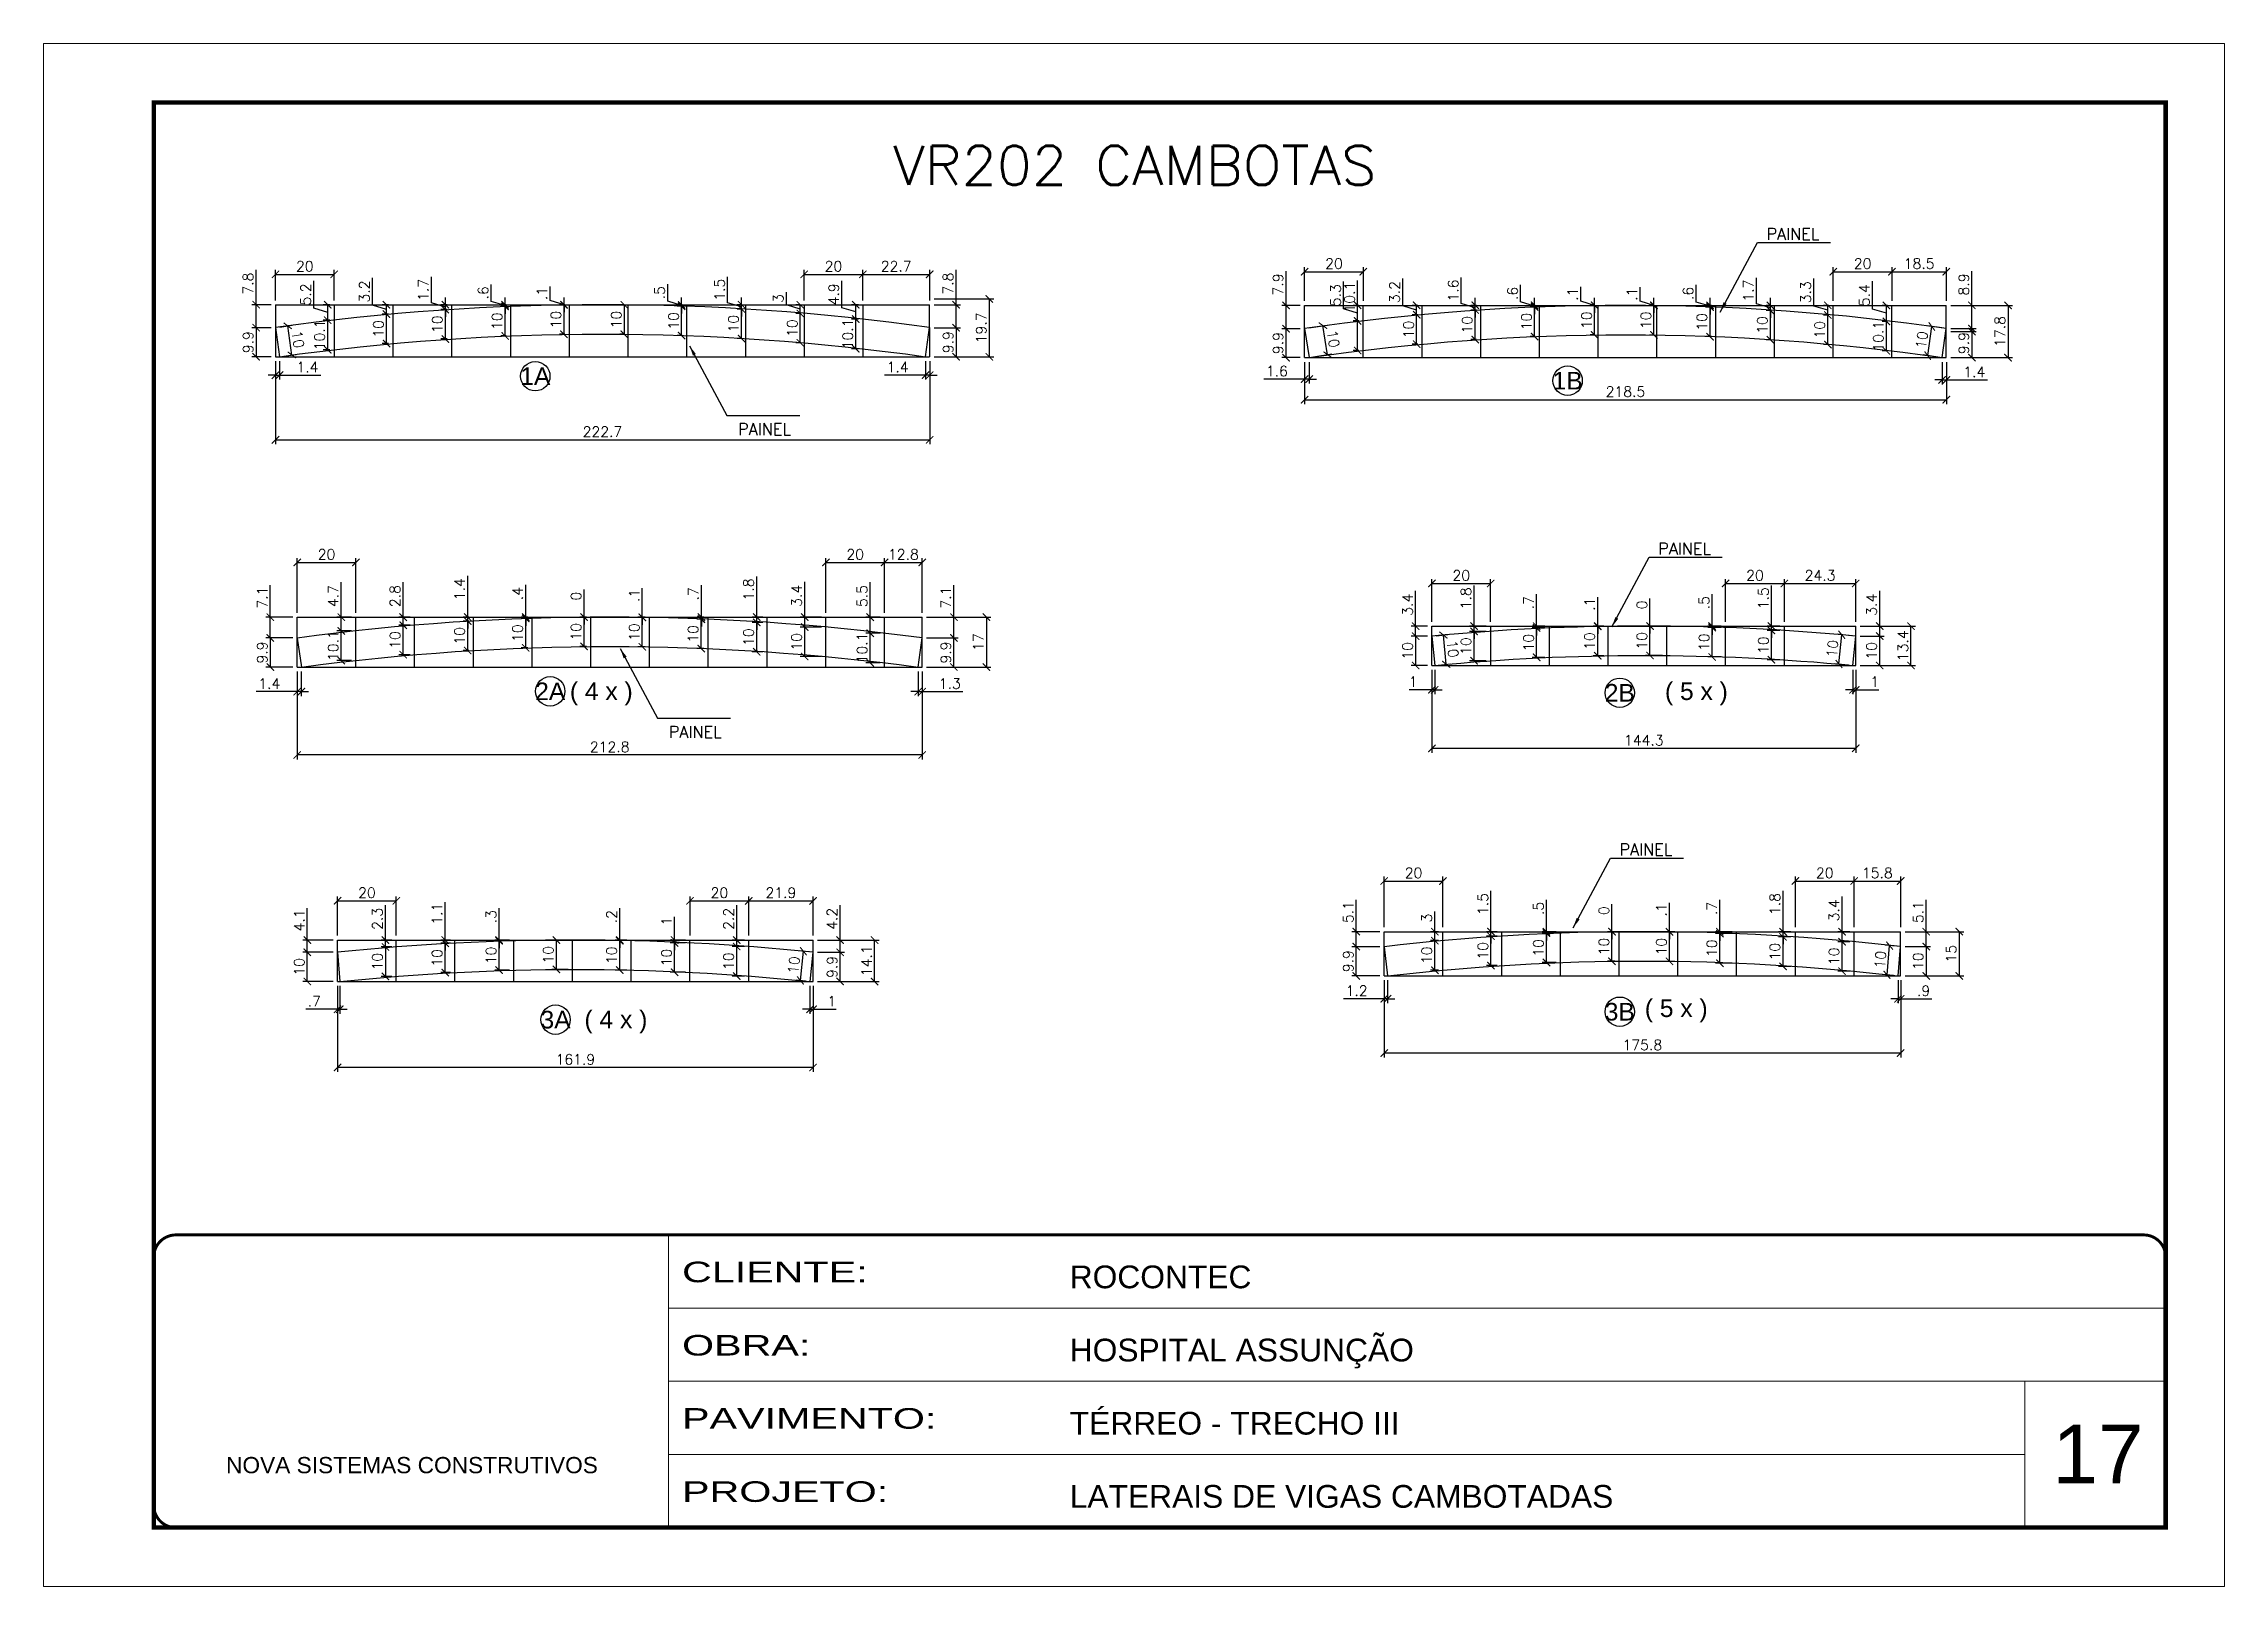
# Model space of a CAD drawing. Extents: x 2582 to 128055, y -26396 to 2611.
# Drawn here: x 2582 to 4067, y -3424 to -2374 of the extents above; entities that cross this region are included whole.
import ezdxf
from ezdxf.enums import TextEntityAlignment as Align

# ---------------------------------------------------------------- set-up
doc = ezdxf.new("R2010")
doc.units = 0
doc.header["$PDMODE"] = 35
doc.linetypes.add('CONTINUO', pattern=[0])
doc.linetypes.add('DASHED', pattern=[0.75, 0.5, -0.25])
for name, color, linetype in [('220', 4, 'Continuous'), ('COTA', 241, 'Continuous'), ('Painéis', 200, 'Continuous'), ('Romaneio', 10, 'Continuous')]:
    doc.layers.add(name, color=color, linetype=linetype)
for name, color, linetype, lineweight in [('CARIMBO', 255, 'Continuous', 9), ('Folhas', 255, 'Continuous', 9), ('SARRAFO DE PRESSAO', 251, 'DASHED', 9), ('Texto Seção', 7, 'Continuous', 15)]:
    doc.layers.add(name, color=color, linetype=linetype, lineweight=lineweight)
doc.styles.add('ARIAL', font='arial.ttf')
doc.styles.add('COTA TECNICA', font='techl___.ttf', dxfattribs={"height": 10})
doc.styles.add('REGUA-120', font='ROMANS.shx', dxfattribs={"height": 15})
doc.styles.add('Romans', font='romans.shx')
doc.styles.add('Tecnologia', font='')
doc.styles.get('Tecnologia').set_extended_font_data('Forgotten Futurist')
doc.dimstyles.new('Cota Seção (2x)', dxfattribs={"dimtxt": 7, "dimasz": 5, "dimexe": 3, "dimexo": 3, "dimgap": 2, "dimtad": 3, "dimdec": 1, "dimlfac": 0.5, "dimzin": 12, "dimdsep": 46, "dimtxsty": 'Romans', "dimblk": 'ARCHTICK', "dimcen": 0, "dimclrd": 4, "dimclre": 4, "dimclrt": 1, "dimadec": 1, "dimazin": 3, "dimtfac": 1, "dimtdec": 1, "dimtmove": 0, "dimatfit": 3, "dimldrblk": 'OBLIQUE', "dimfxl": 1, "dimtolj": 1, "dimtzin": 12, "dimarcsym": 0})
doc.dimstyles.new('PAINEL', dxfattribs={"dimtxt": 10, "dimasz": 3, "dimexe": 3, "dimexo": 3, "dimgap": 3, "dimtad": 1, "dimdec": 1, "dimzin": 12, "dimdsep": 46, "dimtxsty": 'COTA TECNICA', "dimblk1": 'OBLIQUE', "dimblk2": 'OBLIQUE', "dimsah": 1, "dimcen": 0.9, "dimclrd": 4, "dimclre": 4, "dimclrt": 240, "dimadec": 1, "dimazin": 3, "dimtfac": 1, "dimtdec": 1, "dimtmove": 0, "dimatfit": 3, "dimfxl": 1, "dimtolj": 1, "dimtzin": 12, "dimarcsym": 0})

msp = doc.modelspace()

# ---------------------------------------------------------------- texts
at = {"color": 240, "char_height": 8, "style": 'Romans'}
for insert, attachment_point in [((3790.81, -2508), 9), ((3090.5, -2632.88), 3), ((3717.11, -2722.23), 9), ((3043.34, -2838.91), 3), ((3690.75, -2926.98), 9)]:
    msp.add_mtext('\\A1;PAINEL', dxfattribs=dict(at, insert=insert, attachment_point=attachment_point))
at = {"layer": 'CARIMBO', "style": 'ARIAL'}
msp.add_text('17', height=40, dxfattribs=at).set_placement((3949.49, -3354.33))
at = {"layer": 'Romaneio', "color": 255, "linetype": 'ByBlock', "style": 'ARIAL'}
for s, p in [('1A', (2916.44, -2600.83)), ('1B', (3619.42, -2603.87)), ('2A', (2926.61, -2815.3)), ('( 4 x )', (2961.39, -2815.2)), ('2B', (3654.94, -2816.3)), ('( 5 x )', (3707.1, -2815.2)), ('3B', (3654.94, -3033.36)), ('( 5 x )', (3693.37, -3030.96)), ('3A', (2930.24, -3038.76)), ('( 4 x )', (2971.34, -3038.57))]:
    msp.add_text(s, height=12, dxfattribs=at).set_placement(p, align=Align.MIDDLE_CENTER)
at = {"layer": 'Texto Seção', "style": 'REGUA-120', "width": 1.05}
msp.add_text('VR202 CAMBOTAS', height=26.5859, dxfattribs=at).set_placement((3160.12, -2470.62))

# ---------------------------------------------------------------- blocks, each defined once
blk = doc.blocks.new('9999999999')
at = {"color": 30, "linetype": 'CONTINUO'}
for p, q in [((98564.6, 34230.2), (98564.6, 34429.4)), ((98564.6, 34379.6), (99584, 34379.6)), ((98564.6, 34329.8), (99488, 34329.8)), ((99584, 34329.8), (99488, 34329.8)), ((99488, 34329.8), (99488, 34230.2)), ((98564.6, 34280), (99488, 34280))]:
    blk.add_line(p, q, dxfattribs=at)
at = {"color": 30, "linetype": 'CONTINUO', "const_width": 2}
blk.add_lwpolyline([(99584, 34230.2), (99584, 34414.4, 0.414214), (99569, 34429.4), (98229, 34429.4, 0.414214), (98214, 34414.4), (98214, 34245.2, 0.414214), (98229, 34230.2), (99584, 34230.2)], format="xyb", dxfattribs=at)
at = {"layer": 'Folhas'}
blk.add_lwpolyline([(98139, 34190.2), (99624, 34190.2), (99624, 35240.2), (98139, 35240.2)], close=True, dxfattribs=at)
at = {"layer": 'Folhas', "color": 30, "const_width": 3}
blk.add_lwpolyline([(98214, 34230.2), (99584, 34230.2), (99584, 35200.2), (98214, 35200.2)], close=True, dxfattribs=at)
at = {"color": 7, "linetype": 'Continuous', "ltscale": 5, "style": 'ARIAL'}
for s, height, p in [('ROCONTEC', 15.48, (98837.7, 34393.1)), ('HOSPITAL ASSUNÇÃO', 15.483, (98837.7, 34343.3)), ('TÉRREO - TRECHO III', 15.483, (98837.7, 34293.5)), ('NOVA SISTEMAS CONSTRUTIVOS', 11.059, (98263.2, 34267.2)), ('LATERAIS DE VIGAS CAMBOTADAS', 15.483, (98837.7, 34243.7))]:
    blk.add_text(s, height=height, dxfattribs=at).set_placement(p)
at = {"layer": 'Folhas', "color": 7, "style": 'Tecnologia', "width": 1.5}
for s, p in [('CLIENTE:', (98573.7, 34397.2)), ('OBRA:', (98573.7, 34347.3)), ('PAVIMENTO:', (98573.7, 34297.5)), ('PROJETO:', (98573.7, 34247.7))]:
    blk.add_text(s, height=14, dxfattribs=at).set_placement(p)
blk = doc.blocks.new('_ArchTick')
at = {"color": 0, "linetype": 'ByBlock', "const_width": 0.15}
blk.add_lwpolyline([(-0.5, -0.5), (0.5, 0.5)], dxfattribs=at)
blk = doc.blocks.new('*D562')
at = {"layer": 'COTA', "color": 4, "linetype": 'ByBlock', "lineweight": -2, "transparency": 16777216}
for p, q in [((3203, -2552.2), (3203, -2528.5)), ((3188, -2552.2), (3206, -2552.2)), ((3203, -2567.8), (3203, -2552.2))]:
    blk.add_line(p, q, dxfattribs=at)
at = {"layer": 'COTA', "color": 4, "lineweight": -2, "transparency": 16777216}
blk.add_line((3188, -2567.8), (3206, -2567.8), dxfattribs=at)
at = {"layer": 'Defpoints', "color": 0, "linetype": 'ByBlock', "transparency": 16777216}
for p in [(3185, -2552.2), (3203, -2552.2), (3185, -2567.8)]:
    blk.add_point(p, dxfattribs=at)
at = {"layer": 'COTA', "color": 4, "linetype": 'ByBlock', "lineweight": -2, "transparency": 16777216, "xscale": 5, "yscale": 5, "zscale": 5}
for p, rotation in [((3203, -2552.2), 90), ((3203, -2567.8), 270)]:
    blk.add_blockref('_ArchTick', p, dxfattribs=dict(at, rotation=rotation))
at = {"layer": 'COTA', "color": 1, "linetype": 'ByBlock', "transparency": 16777216, "insert": (3197.5, -2537.8), "char_height": 7, "attachment_point": 5, "rotation": 90, "style": 'Romans'}
blk.add_mtext('\\A1;7.8', dxfattribs=at)
blk = doc.blocks.new('_Oblique')
at = {"color": 0, "linetype": 'ByBlock', "lineweight": -2}
blk.add_line((-0.5, -0.5), (0.5, 0.5), dxfattribs=at)
blk = doc.blocks.new('*D563')
at = {"layer": 'COTA', "color": 4, "lineweight": -2, "transparency": 16777216}
blk.add_line((3188, -2567.8), (3206, -2567.8), dxfattribs=at)
at = {"layer": 'COTA', "color": 4, "linetype": 'ByBlock', "lineweight": -2, "transparency": 16777216}
for p, q in [((3203, -2567.8), (3203, -2587.6)), ((3188, -2587.6), (3206, -2587.6))]:
    blk.add_line(p, q, dxfattribs=at)
at = {"layer": 'Defpoints', "color": 0, "linetype": 'ByBlock', "transparency": 16777216}
for p in [(3185, -2567.8), (3185, -2587.6), (3203, -2587.6)]:
    blk.add_point(p, dxfattribs=at)
at = {"layer": 'COTA', "color": 4, "linetype": 'ByBlock', "lineweight": -2, "transparency": 16777216, "xscale": 5, "yscale": 5, "zscale": 5}
for p, rotation in [((3203, -2567.8), 90), ((3203, -2587.6), 270)]:
    blk.add_blockref('_ArchTick', p, dxfattribs=dict(at, rotation=rotation))
at = {"layer": 'COTA', "color": 1, "linetype": 'ByBlock', "transparency": 16777216, "insert": (3197.5, -2577.7), "char_height": 7, "attachment_point": 5, "rotation": 90, "style": 'Romans'}
blk.add_mtext('\\A1;9.9', dxfattribs=at)
blk = doc.blocks.new('*D535')
at = {"layer": 'COTA', "color": 4, "lineweight": -2, "transparency": 16777216}
blk.add_line((3188, -2548.2), (3228.6, -2548.2), dxfattribs=at)
at = {"layer": 'COTA', "color": 4, "linetype": 'ByBlock', "lineweight": -2, "transparency": 16777216}
for p, q in [((3225.6, -2548.2), (3225.6, -2587.6)), ((3188, -2587.6), (3228.6, -2587.6))]:
    blk.add_line(p, q, dxfattribs=at)
at = {"layer": 'Defpoints', "color": 0, "linetype": 'ByBlock', "transparency": 16777216}
for p in [(3185, -2548.2), (3185, -2587.6), (3225.6, -2587.6)]:
    blk.add_point(p, dxfattribs=at)
at = {"layer": 'COTA', "color": 4, "linetype": 'ByBlock', "lineweight": -2, "transparency": 16777216, "xscale": 5, "yscale": 5, "zscale": 5}
for p, rotation in [((3225.6, -2548.2), 90), ((3225.6, -2587.6), 270)]:
    blk.add_blockref('_ArchTick', p, dxfattribs=dict(at, rotation=rotation))
at = {"layer": 'COTA', "color": 1, "linetype": 'ByBlock', "transparency": 16777216, "insert": (3220.1, -2567.9), "char_height": 7, "attachment_point": 5, "rotation": 90, "style": 'Romans'}
blk.add_mtext('\\A1;19.7', dxfattribs=at)
blk = doc.blocks.new('*D564')
at = {"layer": 'COTA', "color": 4, "linetype": 'ByBlock', "lineweight": -2, "transparency": 16777216}
for p, q in [((2726.4, -2552.2), (2726.4, -2528.5)), ((2736.5, -2552.2), (2723.4, -2552.2)), ((2726.4, -2567.8), (2726.4, -2552.2))]:
    blk.add_line(p, q, dxfattribs=at)
at = {"layer": 'COTA', "color": 4, "lineweight": -2, "transparency": 16777216}
blk.add_line((2736.5, -2567.8), (2723.4, -2567.8), dxfattribs=at)
at = {"layer": 'Defpoints', "color": 0, "linetype": 'ByBlock', "transparency": 16777216}
for p in [(2726.4, -2552.2), (2739.5, -2552.2), (2739.5, -2567.8)]:
    blk.add_point(p, dxfattribs=at)
at = {"layer": 'COTA', "color": 4, "linetype": 'ByBlock', "lineweight": -2, "transparency": 16777216, "xscale": 5, "yscale": 5, "zscale": 5}
for p, rotation in [((2726.4, -2552.2), 90), ((2726.4, -2567.8), 270)]:
    blk.add_blockref('_ArchTick', p, dxfattribs=dict(at, rotation=rotation))
at = {"layer": 'COTA', "color": 1, "linetype": 'ByBlock', "transparency": 16777216, "insert": (2720.9, -2537.8), "char_height": 7, "attachment_point": 5, "rotation": 90, "style": 'Romans'}
blk.add_mtext('\\A1;7.8', dxfattribs=at)
blk = doc.blocks.new('*D565')
at = {"layer": 'COTA', "color": 4, "lineweight": -2, "transparency": 16777216}
blk.add_line((2736.5, -2567.8), (2723.4, -2567.8), dxfattribs=at)
at = {"layer": 'COTA', "color": 4, "linetype": 'ByBlock', "lineweight": -2, "transparency": 16777216}
for p, q in [((2726.4, -2567.8), (2726.4, -2587.6)), ((2736.5, -2587.6), (2723.4, -2587.6))]:
    blk.add_line(p, q, dxfattribs=at)
at = {"layer": 'Defpoints', "color": 0, "linetype": 'ByBlock', "transparency": 16777216}
for p in [(2739.5, -2567.8), (2726.4, -2587.6), (2739.5, -2587.6)]:
    blk.add_point(p, dxfattribs=at)
at = {"layer": 'COTA', "color": 4, "linetype": 'ByBlock', "lineweight": -2, "transparency": 16777216, "xscale": 5, "yscale": 5, "zscale": 5}
for p, rotation in [((2726.4, -2567.8), 90), ((2726.4, -2587.6), 270)]:
    blk.add_blockref('_ArchTick', p, dxfattribs=dict(at, rotation=rotation))
at = {"layer": 'COTA', "color": 1, "linetype": 'ByBlock', "transparency": 16777216, "insert": (2720.9, -2577.7), "char_height": 7, "attachment_point": 5, "rotation": 90, "style": 'Romans'}
blk.add_mtext('\\A1;9.9', dxfattribs=at)
blk = doc.blocks.new('*D561')
at = {"layer": 'COTA', "color": 4, "linetype": 'ByBlock', "lineweight": -2, "transparency": 16777216}
for p, q in [((2742.5, -2567.4), (2750.9, -2566.2)), ((2750.7, -2586.4), (2747.9, -2566.6))]:
    blk.add_line(p, q, dxfattribs=at)
at = {"layer": 'COTA', "color": 4, "lineweight": -2, "transparency": 16777216}
blk.add_line((2745.2, -2587.2), (2753.7, -2586), dxfattribs=at)
at = {"layer": 'Defpoints', "color": 0, "linetype": 'ByBlock', "transparency": 16777216}
for p in [(2739.5, -2567.8), (2747.9, -2566.6), (2742.3, -2587.6)]:
    blk.add_point(p, dxfattribs=at)
at = {"layer": 'COTA', "color": 4, "linetype": 'ByBlock', "lineweight": -2, "transparency": 16777216, "xscale": 5, "yscale": 5, "zscale": 5}
for p, rotation in [((2747.9, -2566.6), 98.00719702155554), ((2750.7, -2586.4), 278.0071970215556)]:
    blk.add_blockref('_ArchTick', p, dxfattribs=dict(at, rotation=rotation))
at = {"layer": 'COTA', "color": 1, "linetype": 'ByBlock', "transparency": 16777216, "insert": (2754.8, -2575.7), "char_height": 7, "attachment_point": 5, "rotation": 278.0072, "style": 'Romans'}
blk.add_mtext('\\A1;10', dxfattribs=at)
blk = doc.blocks.new('*D540')
at = {"layer": 'COTA', "color": 4, "linetype": 'ByBlock', "lineweight": -2, "transparency": 16777216}
for p, q in [((2776.5, -2562.7), (2772.1, -2562.7)), ((2775.1, -2582.8), (2775.1, -2562.7))]:
    blk.add_line(p, q, dxfattribs=at)
at = {"layer": 'COTA', "color": 4, "lineweight": -2, "transparency": 16777216}
blk.add_line((2776.5, -2582.8), (2772.1, -2582.8), dxfattribs=at)
at = {"layer": 'Defpoints', "color": 0, "linetype": 'ByBlock', "transparency": 16777216}
for p in [(2775.1, -2562.7), (2779.5, -2562.7), (2779.5, -2582.8)]:
    blk.add_point(p, dxfattribs=at)
at = {"layer": 'COTA', "color": 4, "linetype": 'ByBlock', "lineweight": -2, "transparency": 16777216, "xscale": 5, "yscale": 5, "zscale": 5}
for p, rotation in [((2775.1, -2562.7), 90), ((2775.1, -2582.8), 270)]:
    blk.add_blockref('_ArchTick', p, dxfattribs=dict(at, rotation=rotation))
at = {"layer": 'COTA', "color": 1, "linetype": 'ByBlock', "transparency": 16777216, "insert": (2769.6, -2572.7), "char_height": 7, "attachment_point": 5, "rotation": 90, "style": 'Romans'}
blk.add_mtext('\\A1;10.1', dxfattribs=at)
blk = doc.blocks.new('*D541')
at = {"layer": 'COTA', "color": 4, "linetype": 'ByBlock', "lineweight": -2, "transparency": 16777216}
for p, q in [((2765.6, -2554.6), (2765.6, -2535.9)), ((2776.5, -2552.2), (2772.1, -2552.2)), ((2775.1, -2562.7), (2775.1, -2552.2)), ((2775.1, -2557.4), (2765.6, -2554.6))]:
    blk.add_line(p, q, dxfattribs=at)
at = {"layer": 'COTA', "color": 4, "lineweight": -2, "transparency": 16777216}
blk.add_line((2776.5, -2562.7), (2772.1, -2562.7), dxfattribs=at)
at = {"layer": 'Defpoints', "color": 0, "linetype": 'ByBlock', "transparency": 16777216}
for p in [(2775.1, -2552.2), (2779.5, -2552.2), (2779.5, -2562.7)]:
    blk.add_point(p, dxfattribs=at)
at = {"layer": 'COTA', "color": 4, "linetype": 'ByBlock', "lineweight": -2, "transparency": 16777216, "xscale": 5, "yscale": 5, "zscale": 5}
for p, rotation in [((2775.1, -2552.2), 90), ((2775.1, -2562.7), 270)]:
    blk.add_blockref('_ArchTick', p, dxfattribs=dict(at, rotation=rotation))
at = {"layer": 'COTA', "color": 1, "linetype": 'ByBlock', "transparency": 16777216, "insert": (2760.1, -2545.2), "char_height": 7, "attachment_point": 5, "rotation": 90, "style": 'Romans'}
blk.add_mtext('\\A1;5.2', dxfattribs=at)
blk = doc.blocks.new('*D542')
at = {"layer": 'COTA', "color": 4, "linetype": 'ByBlock', "lineweight": -2, "transparency": 16777216}
for p, q in [((2816.5, -2558.6), (2812.1, -2558.6)), ((2815.1, -2578.6), (2815.1, -2558.6))]:
    blk.add_line(p, q, dxfattribs=at)
at = {"layer": 'COTA', "color": 4, "lineweight": -2, "transparency": 16777216}
blk.add_line((2816.5, -2578.6), (2812.1, -2578.6), dxfattribs=at)
at = {"layer": 'Defpoints', "color": 0, "linetype": 'ByBlock', "transparency": 16777216}
for p in [(2815.1, -2558.6), (2819.5, -2558.6), (2819.5, -2578.6)]:
    blk.add_point(p, dxfattribs=at)
at = {"layer": 'COTA', "color": 4, "linetype": 'ByBlock', "lineweight": -2, "transparency": 16777216, "xscale": 5, "yscale": 5, "zscale": 5}
for p, rotation in [((2815.1, -2558.6), 90), ((2815.1, -2578.6), 270)]:
    blk.add_blockref('_ArchTick', p, dxfattribs=dict(at, rotation=rotation))
at = {"layer": 'COTA', "color": 1, "linetype": 'ByBlock', "transparency": 16777216, "insert": (2809.6, -2568.6), "char_height": 7, "attachment_point": 5, "rotation": 90, "style": 'Romans'}
blk.add_mtext('\\A1;10', dxfattribs=at)
blk = doc.blocks.new('*D543')
at = {"layer": 'COTA', "color": 4, "linetype": 'ByBlock', "lineweight": -2, "transparency": 16777216}
for p, q in [((2805.6, -2552.5), (2805.6, -2533.8)), ((2815.1, -2555.4), (2805.6, -2552.5)), ((2816.5, -2552.2), (2812.1, -2552.2)), ((2815.1, -2558.6), (2815.1, -2552.2))]:
    blk.add_line(p, q, dxfattribs=at)
at = {"layer": 'COTA', "color": 4, "lineweight": -2, "transparency": 16777216}
blk.add_line((2816.5, -2558.6), (2812.1, -2558.6), dxfattribs=at)
at = {"layer": 'Defpoints', "color": 0, "linetype": 'ByBlock', "transparency": 16777216}
for p in [(2815.1, -2552.2), (2819.5, -2552.2), (2819.5, -2558.6)]:
    blk.add_point(p, dxfattribs=at)
at = {"layer": 'COTA', "color": 4, "linetype": 'ByBlock', "lineweight": -2, "transparency": 16777216, "xscale": 5, "yscale": 5, "zscale": 5}
for p, rotation in [((2815.1, -2552.2), 90), ((2815.1, -2558.6), 270)]:
    blk.add_blockref('_ArchTick', p, dxfattribs=dict(at, rotation=rotation))
at = {"layer": 'COTA', "color": 1, "linetype": 'ByBlock', "transparency": 16777216, "insert": (2800.1, -2543.2), "char_height": 7, "attachment_point": 5, "rotation": 90, "style": 'Romans'}
blk.add_mtext('\\A1;3.2', dxfattribs=at)
blk = doc.blocks.new('*D544')
at = {"layer": 'COTA', "color": 4, "linetype": 'ByBlock', "lineweight": -2, "transparency": 16777216}
for p, q in [((2856.5, -2555.5), (2852.2, -2555.5)), ((2855.2, -2575.5), (2855.2, -2555.5))]:
    blk.add_line(p, q, dxfattribs=at)
at = {"layer": 'COTA', "color": 4, "lineweight": -2, "transparency": 16777216}
blk.add_line((2856.5, -2575.5), (2852.2, -2575.5), dxfattribs=at)
at = {"layer": 'Defpoints', "color": 0, "linetype": 'ByBlock', "transparency": 16777216}
for p in [(2855.2, -2555.5), (2859.5, -2555.5), (2859.5, -2575.5)]:
    blk.add_point(p, dxfattribs=at)
at = {"layer": 'COTA', "color": 4, "linetype": 'ByBlock', "lineweight": -2, "transparency": 16777216, "xscale": 5, "yscale": 5, "zscale": 5}
for p, rotation in [((2855.2, -2555.5), 90), ((2855.2, -2575.5), 270)]:
    blk.add_blockref('_ArchTick', p, dxfattribs=dict(at, rotation=rotation))
at = {"layer": 'COTA', "color": 1, "linetype": 'ByBlock', "transparency": 16777216, "insert": (2849.7, -2565.5), "char_height": 7, "attachment_point": 5, "rotation": 90, "style": 'Romans'}
blk.add_mtext('\\A1;10', dxfattribs=at)
blk = doc.blocks.new('*D545')
at = {"layer": 'COTA', "color": 4, "linetype": 'ByBlock', "lineweight": -2, "transparency": 16777216}
for p, q in [((2845.7, -2551), (2845.7, -2533.3)), ((2855.2, -2553.8), (2845.7, -2551)), ((2856.5, -2552.2), (2852.2, -2552.2)), ((2855.2, -2552.2), (2855.2, -2547.2)), ((2855.2, -2555.5), (2855.2, -2552.2)), ((2855.2, -2555.5), (2855.2, -2552.2)), ((2855.2, -2555.5), (2855.2, -2560.5))]:
    blk.add_line(p, q, dxfattribs=at)
at = {"layer": 'COTA', "color": 4, "lineweight": -2, "transparency": 16777216}
blk.add_line((2856.5, -2555.5), (2852.2, -2555.5), dxfattribs=at)
at = {"layer": 'Defpoints', "color": 0, "linetype": 'ByBlock', "transparency": 16777216}
for p in [(2855.2, -2552.2), (2859.5, -2552.2), (2859.5, -2555.5)]:
    blk.add_point(p, dxfattribs=at)
at = {"layer": 'COTA', "color": 4, "linetype": 'ByBlock', "lineweight": -2, "transparency": 16777216, "xscale": 5, "yscale": 5, "zscale": 5}
for p, rotation in [((2855.2, -2552.2), 270), ((2855.2, -2555.5), 90)]:
    blk.add_blockref('_ArchTick', p, dxfattribs=dict(at, rotation=rotation))
at = {"layer": 'COTA', "color": 1, "linetype": 'ByBlock', "transparency": 16777216, "insert": (2840.2, -2542.1), "char_height": 7, "attachment_point": 5, "rotation": 90, "style": 'Romans'}
blk.add_mtext('\\A1;1.7', dxfattribs=at)
blk = doc.blocks.new('*D546')
at = {"layer": 'COTA', "color": 4, "linetype": 'ByBlock', "lineweight": -2, "transparency": 16777216}
for p, q in [((2896.5, -2553.4), (2892.9, -2553.4)), ((2895.9, -2573.4), (2895.9, -2553.4))]:
    blk.add_line(p, q, dxfattribs=at)
at = {"layer": 'COTA', "color": 4, "lineweight": -2, "transparency": 16777216}
blk.add_line((2896.5, -2573.4), (2892.9, -2573.4), dxfattribs=at)
at = {"layer": 'Defpoints', "color": 0, "linetype": 'ByBlock', "transparency": 16777216}
for p in [(2895.9, -2553.4), (2899.5, -2553.4), (2899.5, -2573.4)]:
    blk.add_point(p, dxfattribs=at)
at = {"layer": 'COTA', "color": 4, "linetype": 'ByBlock', "lineweight": -2, "transparency": 16777216, "xscale": 5, "yscale": 5, "zscale": 5}
for p, rotation in [((2895.9, -2553.4), 90), ((2895.9, -2573.4), 270)]:
    blk.add_blockref('_ArchTick', p, dxfattribs=dict(at, rotation=rotation))
at = {"layer": 'COTA', "color": 1, "linetype": 'ByBlock', "transparency": 16777216, "insert": (2890.4, -2563.4), "char_height": 7, "attachment_point": 5, "rotation": 90, "style": 'Romans'}
blk.add_mtext('\\A1;10', dxfattribs=at)
blk = doc.blocks.new('*D547')
at = {"layer": 'COTA', "color": 4, "linetype": 'ByBlock', "lineweight": -2, "transparency": 16777216}
for p, q in [((2886.4, -2549.9), (2886.4, -2538.3)), ((2895.9, -2552.8), (2886.4, -2549.9)), ((2896.5, -2552.2), (2892.9, -2552.2)), ((2895.9, -2552.2), (2895.9, -2547.2)), ((2895.9, -2553.4), (2895.9, -2552.2)), ((2895.9, -2553.4), (2895.9, -2552.2)), ((2895.9, -2553.4), (2895.9, -2558.4))]:
    blk.add_line(p, q, dxfattribs=at)
at = {"layer": 'COTA', "color": 4, "lineweight": -2, "transparency": 16777216}
blk.add_line((2896.5, -2553.4), (2892.9, -2553.4), dxfattribs=at)
at = {"layer": 'Defpoints', "color": 0, "linetype": 'ByBlock', "transparency": 16777216}
for p in [(2895.9, -2552.2), (2899.5, -2552.2), (2899.5, -2553.4)]:
    blk.add_point(p, dxfattribs=at)
at = {"layer": 'COTA', "color": 4, "linetype": 'ByBlock', "lineweight": -2, "transparency": 16777216, "xscale": 5, "yscale": 5, "zscale": 5}
for p, rotation in [((2895.9, -2552.2), 270), ((2895.9, -2553.4), 90)]:
    blk.add_blockref('_ArchTick', p, dxfattribs=dict(at, rotation=rotation))
at = {"layer": 'COTA', "color": 1, "linetype": 'ByBlock', "transparency": 16777216, "insert": (2880.9, -2544.1), "char_height": 7, "attachment_point": 5, "rotation": 90, "style": 'Romans'}
blk.add_mtext('\\A1;.6', dxfattribs=at)
blk = doc.blocks.new('*D548')
at = {"layer": 'COTA', "color": 4, "linetype": 'ByBlock', "lineweight": -2, "transparency": 16777216}
for p, q in [((2936.5, -2552.3), (2933, -2552.3)), ((2936, -2572.3), (2936, -2552.3))]:
    blk.add_line(p, q, dxfattribs=at)
at = {"layer": 'COTA', "color": 4, "lineweight": -2, "transparency": 16777216}
blk.add_line((2936.5, -2572.3), (2933, -2572.3), dxfattribs=at)
at = {"layer": 'Defpoints', "color": 0, "linetype": 'ByBlock', "transparency": 16777216}
for p in [(2936, -2552.3), (2939.5, -2552.3), (2939.5, -2572.3)]:
    blk.add_point(p, dxfattribs=at)
at = {"layer": 'COTA', "color": 4, "linetype": 'ByBlock', "lineweight": -2, "transparency": 16777216, "xscale": 5, "yscale": 5, "zscale": 5}
for p, rotation in [((2936, -2552.3), 90), ((2936, -2572.3), 270)]:
    blk.add_blockref('_ArchTick', p, dxfattribs=dict(at, rotation=rotation))
at = {"layer": 'COTA', "color": 1, "linetype": 'ByBlock', "transparency": 16777216, "insert": (2930.5, -2562.3), "char_height": 7, "attachment_point": 5, "rotation": 90, "style": 'Romans'}
blk.add_mtext('\\A1;10', dxfattribs=at)
blk = doc.blocks.new('*D549')
at = {"layer": 'COTA', "color": 4, "linetype": 'ByBlock', "lineweight": -2, "transparency": 16777216}
for p, q in [((2926.5, -2549.4), (2926.5, -2539.7)), ((2936, -2552.2), (2926.5, -2549.4)), ((2936.5, -2552.2), (2933, -2552.2)), ((2936, -2552.2), (2936, -2547.2)), ((2936, -2552.3), (2936, -2552.2)), ((2936, -2552.3), (2936, -2552.2)), ((2936, -2552.3), (2936, -2557.3))]:
    blk.add_line(p, q, dxfattribs=at)
at = {"layer": 'COTA', "color": 4, "lineweight": -2, "transparency": 16777216}
blk.add_line((2936.5, -2552.3), (2933, -2552.3), dxfattribs=at)
at = {"layer": 'Defpoints', "color": 0, "linetype": 'ByBlock', "transparency": 16777216}
for p in [(2936, -2552.2), (2939.5, -2552.2), (2939.5, -2552.3)]:
    blk.add_point(p, dxfattribs=at)
at = {"layer": 'COTA', "color": 4, "linetype": 'ByBlock', "lineweight": -2, "transparency": 16777216, "xscale": 5, "yscale": 5, "zscale": 5}
for p, rotation in [((2936, -2552.2), 270), ((2936, -2552.3), 90)]:
    blk.add_blockref('_ArchTick', p, dxfattribs=dict(at, rotation=rotation))
at = {"layer": 'COTA', "color": 1, "linetype": 'ByBlock', "transparency": 16777216, "insert": (2921, -2544.6), "char_height": 7, "attachment_point": 5, "rotation": 90, "style": 'Romans'}
blk.add_mtext('\\A1;.1', dxfattribs=at)
blk = doc.blocks.new('*D550')
at = {"layer": 'COTA', "color": 4, "linetype": 'ByBlock', "lineweight": -2, "transparency": 16777216}
for p, q in [((2976.5, -2552.3), (2974.1, -2552.3)), ((2977.1, -2572.3), (2977.1, -2552.3))]:
    blk.add_line(p, q, dxfattribs=at)
at = {"layer": 'COTA', "color": 4, "lineweight": -2, "transparency": 16777216}
blk.add_line((2976.5, -2572.3), (2974.1, -2572.3), dxfattribs=at)
at = {"layer": 'Defpoints', "color": 0, "linetype": 'ByBlock', "transparency": 16777216}
for p in [(2977.1, -2552.3), (2979.5, -2552.3), (2979.5, -2572.3)]:
    blk.add_point(p, dxfattribs=at)
at = {"layer": 'COTA', "color": 4, "linetype": 'ByBlock', "lineweight": -2, "transparency": 16777216, "xscale": 5, "yscale": 5, "zscale": 5}
for p, rotation in [((2977.1, -2552.3), 90), ((2977.1, -2572.3), 270)]:
    blk.add_blockref('_ArchTick', p, dxfattribs=dict(at, rotation=rotation))
at = {"layer": 'COTA', "color": 1, "linetype": 'ByBlock', "transparency": 16777216, "insert": (2971.6, -2562.3), "char_height": 7, "attachment_point": 5, "rotation": 90, "style": 'Romans'}
blk.add_mtext('\\A1;10', dxfattribs=at)
blk = doc.blocks.new('*D551')
at = {"layer": 'COTA', "color": 4, "linetype": 'ByBlock', "lineweight": -2, "transparency": 16777216}
for p, q in [((3016.5, -2553.2), (3013.1, -2553.2)), ((3016.1, -2573.2), (3016.1, -2553.2))]:
    blk.add_line(p, q, dxfattribs=at)
at = {"layer": 'COTA', "color": 4, "lineweight": -2, "transparency": 16777216}
blk.add_line((3016.5, -2573.2), (3013.1, -2573.2), dxfattribs=at)
at = {"layer": 'Defpoints', "color": 0, "linetype": 'ByBlock', "transparency": 16777216}
for p in [(3016.1, -2553.2), (3019.5, -2553.2), (3019.5, -2573.2)]:
    blk.add_point(p, dxfattribs=at)
at = {"layer": 'COTA', "color": 4, "linetype": 'ByBlock', "lineweight": -2, "transparency": 16777216, "xscale": 5, "yscale": 5, "zscale": 5}
for p, rotation in [((3016.1, -2553.2), 90), ((3016.1, -2573.2), 270)]:
    blk.add_blockref('_ArchTick', p, dxfattribs=dict(at, rotation=rotation))
at = {"layer": 'COTA', "color": 1, "linetype": 'ByBlock', "transparency": 16777216, "insert": (3010.6, -2563.2), "char_height": 7, "attachment_point": 5, "rotation": 90, "style": 'Romans'}
blk.add_mtext('\\A1;10', dxfattribs=at)
blk = doc.blocks.new('*D552')
at = {"layer": 'COTA', "color": 4, "linetype": 'ByBlock', "lineweight": -2, "transparency": 16777216}
for p, q in [((3006.6, -2549.8), (3006.6, -2538.2)), ((3016.1, -2552.7), (3006.6, -2549.8)), ((3016.5, -2552.2), (3013.1, -2552.2)), ((3016.1, -2552.2), (3016.1, -2547.2)), ((3016.1, -2553.2), (3016.1, -2552.2)), ((3016.1, -2553.2), (3016.1, -2552.2)), ((3016.1, -2553.2), (3016.1, -2558.2))]:
    blk.add_line(p, q, dxfattribs=at)
at = {"layer": 'COTA', "color": 4, "lineweight": -2, "transparency": 16777216}
blk.add_line((3016.5, -2553.2), (3013.1, -2553.2), dxfattribs=at)
at = {"layer": 'Defpoints', "color": 0, "linetype": 'ByBlock', "transparency": 16777216}
for p in [(3016.1, -2552.2), (3019.5, -2552.2), (3019.5, -2553.2)]:
    blk.add_point(p, dxfattribs=at)
at = {"layer": 'COTA', "color": 4, "linetype": 'ByBlock', "lineweight": -2, "transparency": 16777216, "xscale": 5, "yscale": 5, "zscale": 5}
for p, rotation in [((3016.1, -2552.2), 270), ((3016.1, -2553.2), 90)]:
    blk.add_blockref('_ArchTick', p, dxfattribs=dict(at, rotation=rotation))
at = {"layer": 'COTA', "color": 1, "linetype": 'ByBlock', "transparency": 16777216, "insert": (3001.1, -2544), "char_height": 7, "attachment_point": 5, "rotation": 90, "style": 'Romans'}
blk.add_mtext('\\A1;.5', dxfattribs=at)
blk = doc.blocks.new('*D553')
at = {"layer": 'COTA', "color": 4, "linetype": 'ByBlock', "lineweight": -2, "transparency": 16777216}
for p, q in [((3056.5, -2555.1), (3053.9, -2555.1)), ((3056.9, -2575.2), (3056.9, -2555.1))]:
    blk.add_line(p, q, dxfattribs=at)
at = {"layer": 'COTA', "color": 4, "lineweight": -2, "transparency": 16777216}
blk.add_line((3056.5, -2575.2), (3053.9, -2575.2), dxfattribs=at)
at = {"layer": 'Defpoints', "color": 0, "linetype": 'ByBlock', "transparency": 16777216}
for p in [(3056.9, -2555.1), (3059.5, -2555.1), (3059.5, -2575.2)]:
    blk.add_point(p, dxfattribs=at)
at = {"layer": 'COTA', "color": 4, "linetype": 'ByBlock', "lineweight": -2, "transparency": 16777216, "xscale": 5, "yscale": 5, "zscale": 5}
for p, rotation in [((3056.9, -2555.1), 90), ((3056.9, -2575.2), 270)]:
    blk.add_blockref('_ArchTick', p, dxfattribs=dict(at, rotation=rotation))
at = {"layer": 'COTA', "color": 1, "linetype": 'ByBlock', "transparency": 16777216, "insert": (3051.4, -2565.1), "char_height": 7, "attachment_point": 5, "rotation": 90, "style": 'Romans'}
blk.add_mtext('\\A1;10', dxfattribs=at)
blk = doc.blocks.new('*D554')
at = {"layer": 'COTA', "color": 4, "linetype": 'ByBlock', "lineweight": -2, "transparency": 16777216}
for p, q in [((3047.4, -2550.8), (3047.4, -2533.1)), ((3056.9, -2553.6), (3047.4, -2550.8)), ((3056.5, -2552.2), (3053.9, -2552.2)), ((3056.9, -2552.2), (3056.9, -2547.2)), ((3056.9, -2555.1), (3056.9, -2552.2)), ((3056.9, -2555.1), (3056.9, -2552.2)), ((3056.9, -2555.1), (3056.9, -2560.1))]:
    blk.add_line(p, q, dxfattribs=at)
at = {"layer": 'COTA', "color": 4, "lineweight": -2, "transparency": 16777216}
blk.add_line((3056.5, -2555.1), (3053.9, -2555.1), dxfattribs=at)
at = {"layer": 'Defpoints', "color": 0, "linetype": 'ByBlock', "transparency": 16777216}
for p in [(3056.9, -2552.2), (3059.5, -2552.2), (3059.5, -2555.1)]:
    blk.add_point(p, dxfattribs=at)
at = {"layer": 'COTA', "color": 4, "linetype": 'ByBlock', "lineweight": -2, "transparency": 16777216, "xscale": 5, "yscale": 5, "zscale": 5}
for p, rotation in [((3056.9, -2552.2), 270), ((3056.9, -2555.1), 90)]:
    blk.add_blockref('_ArchTick', p, dxfattribs=dict(at, rotation=rotation))
at = {"layer": 'COTA', "color": 1, "linetype": 'ByBlock', "transparency": 16777216, "insert": (3041.9, -2542), "char_height": 7, "attachment_point": 5, "rotation": 90, "style": 'Romans'}
blk.add_mtext('\\A1;1.5', dxfattribs=at)
blk = doc.blocks.new('*D555')
at = {"layer": 'COTA', "color": 4, "linetype": 'ByBlock', "lineweight": -2, "transparency": 16777216}
for p, q in [((3096.5, -2558.1), (3093.9, -2558.1)), ((3096.9, -2578.1), (3096.9, -2558.1))]:
    blk.add_line(p, q, dxfattribs=at)
at = {"layer": 'COTA', "color": 4, "lineweight": -2, "transparency": 16777216}
blk.add_line((3096.5, -2578.1), (3093.9, -2578.1), dxfattribs=at)
at = {"layer": 'Defpoints', "color": 0, "linetype": 'ByBlock', "transparency": 16777216}
for p in [(3096.9, -2558.1), (3099.5, -2558.1), (3099.5, -2578.1)]:
    blk.add_point(p, dxfattribs=at)
at = {"layer": 'COTA', "color": 4, "linetype": 'ByBlock', "lineweight": -2, "transparency": 16777216, "xscale": 5, "yscale": 5, "zscale": 5}
for p, rotation in [((3096.9, -2558.1), 90), ((3096.9, -2578.1), 270)]:
    blk.add_blockref('_ArchTick', p, dxfattribs=dict(at, rotation=rotation))
at = {"layer": 'COTA', "color": 1, "linetype": 'ByBlock', "transparency": 16777216, "insert": (3091.4, -2568.1), "char_height": 7, "attachment_point": 5, "rotation": 90, "style": 'Romans'}
blk.add_mtext('\\A1;10', dxfattribs=at)
blk = doc.blocks.new('*D556')
at = {"layer": 'COTA', "color": 4, "linetype": 'ByBlock', "lineweight": -2, "transparency": 16777216}
for p, q in [((3087.4, -2552.3), (3087.4, -2543.6)), ((3096.9, -2555.1), (3087.4, -2552.3)), ((3096.5, -2552.2), (3093.9, -2552.2)), ((3096.9, -2558.1), (3096.9, -2552.2))]:
    blk.add_line(p, q, dxfattribs=at)
at = {"layer": 'COTA', "color": 4, "lineweight": -2, "transparency": 16777216}
blk.add_line((3096.5, -2558.1), (3093.9, -2558.1), dxfattribs=at)
at = {"layer": 'Defpoints', "color": 0, "linetype": 'ByBlock', "transparency": 16777216}
for p in [(3096.9, -2552.2), (3099.5, -2552.2), (3099.5, -2558.1)]:
    blk.add_point(p, dxfattribs=at)
at = {"layer": 'COTA', "color": 4, "linetype": 'ByBlock', "lineweight": -2, "transparency": 16777216, "xscale": 5, "yscale": 5, "zscale": 5}
for p, rotation in [((3096.9, -2552.2), 90), ((3096.9, -2558.1), 270)]:
    blk.add_blockref('_ArchTick', p, dxfattribs=dict(at, rotation=rotation))
at = {"layer": 'COTA', "color": 1, "linetype": 'ByBlock', "transparency": 16777216, "insert": (3081.9, -2547.9), "char_height": 7, "attachment_point": 5, "rotation": 90, "style": 'Romans'}
blk.add_mtext('\\A1;3', dxfattribs=at)
blk = doc.blocks.new('*D557')
at = {"layer": 'COTA', "color": 4, "linetype": 'ByBlock', "lineweight": -2, "transparency": 16777216}
for p, q in [((3136.5, -2562), (3131.7, -2562)), ((3134.7, -2582.2), (3134.7, -2562))]:
    blk.add_line(p, q, dxfattribs=at)
at = {"layer": 'COTA', "color": 4, "lineweight": -2, "transparency": 16777216}
blk.add_line((3136.5, -2582.2), (3131.7, -2582.2), dxfattribs=at)
at = {"layer": 'Defpoints', "color": 0, "linetype": 'ByBlock', "transparency": 16777216}
for p in [(3134.7, -2562), (3139.5, -2562), (3139.5, -2582.2)]:
    blk.add_point(p, dxfattribs=at)
at = {"layer": 'COTA', "color": 4, "linetype": 'ByBlock', "lineweight": -2, "transparency": 16777216, "xscale": 5, "yscale": 5, "zscale": 5}
for p, rotation in [((3134.7, -2562), 90), ((3134.7, -2582.2), 270)]:
    blk.add_blockref('_ArchTick', p, dxfattribs=dict(at, rotation=rotation))
at = {"layer": 'COTA', "color": 1, "linetype": 'ByBlock', "transparency": 16777216, "insert": (3129.2, -2572.1), "char_height": 7, "attachment_point": 5, "rotation": 90, "style": 'Romans'}
blk.add_mtext('\\A1;10.1', dxfattribs=at)
blk = doc.blocks.new('*D558')
at = {"layer": 'COTA', "color": 4, "linetype": 'ByBlock', "lineweight": -2, "transparency": 16777216}
for p, q in [((3125.2, -2554.2), (3125.2, -2535.9)), ((3136.5, -2552.2), (3131.7, -2552.2)), ((3134.7, -2562), (3134.7, -2552.2)), ((3134.7, -2557.1), (3125.2, -2554.2))]:
    blk.add_line(p, q, dxfattribs=at)
at = {"layer": 'COTA', "color": 4, "lineweight": -2, "transparency": 16777216}
blk.add_line((3136.5, -2562), (3131.7, -2562), dxfattribs=at)
at = {"layer": 'Defpoints', "color": 0, "linetype": 'ByBlock', "transparency": 16777216}
for p in [(3134.7, -2552.2), (3139.5, -2552.2), (3139.5, -2562)]:
    blk.add_point(p, dxfattribs=at)
at = {"layer": 'COTA', "color": 4, "linetype": 'ByBlock', "lineweight": -2, "transparency": 16777216, "xscale": 5, "yscale": 5, "zscale": 5}
for p, rotation in [((3134.7, -2552.2), 90), ((3134.7, -2562), 270)]:
    blk.add_blockref('_ArchTick', p, dxfattribs=dict(at, rotation=rotation))
at = {"layer": 'COTA', "color": 1, "linetype": 'ByBlock', "transparency": 16777216, "insert": (3119.7, -2545.1), "char_height": 7, "attachment_point": 5, "rotation": 90, "style": 'Romans'}
blk.add_mtext('\\A1;4.9', dxfattribs=at)
blk = doc.blocks.new('*D559')
at = {"layer": 'COTA', "color": 4, "lineweight": -2, "transparency": 16777216}
blk.add_line((2739.5, -2549.2), (2739.5, -2528.5), dxfattribs=at)
at = {"layer": 'COTA', "color": 4, "linetype": 'ByBlock', "lineweight": -2, "transparency": 16777216}
for p, q in [((2739.5, -2531.5), (2779.5, -2531.5)), ((2779.5, -2549.2), (2779.5, -2528.5))]:
    blk.add_line(p, q, dxfattribs=at)
at = {"layer": 'Defpoints', "color": 0, "linetype": 'ByBlock', "transparency": 16777216}
for p in [(2779.5, -2531.5), (2739.5, -2552.2), (2779.5, -2552.2)]:
    blk.add_point(p, dxfattribs=at)
at = {"layer": 'COTA', "color": 4, "linetype": 'ByBlock', "lineweight": -2, "transparency": 16777216, "xscale": 5, "yscale": 5, "zscale": 5, "rotation": 180}
blk.add_blockref('_ArchTick', (2739.5, -2531.5), dxfattribs=at)
at = {"layer": 'COTA', "color": 4, "linetype": 'ByBlock', "lineweight": -2, "transparency": 16777216, "xscale": 5, "yscale": 5, "zscale": 5}
blk.add_blockref('_ArchTick', (2779.5, -2531.5), dxfattribs=at)
at = {"layer": 'COTA', "color": 1, "linetype": 'ByBlock', "transparency": 16777216, "insert": (2759.5, -2526), "char_height": 7, "attachment_point": 5, "style": 'Romans'}
blk.add_mtext('\\A1;20', dxfattribs=at)
blk = doc.blocks.new('*D560')
at = {"layer": 'COTA', "color": 4, "lineweight": -2, "transparency": 16777216}
blk.add_line((3099.5, -2549.2), (3099.5, -2528.5), dxfattribs=at)
at = {"layer": 'COTA', "color": 4, "linetype": 'ByBlock', "lineweight": -2, "transparency": 16777216}
for p, q in [((3099.5, -2531.5), (3139.5, -2531.5)), ((3139.5, -2549.2), (3139.5, -2528.5))]:
    blk.add_line(p, q, dxfattribs=at)
at = {"layer": 'Defpoints', "color": 0, "linetype": 'ByBlock', "transparency": 16777216}
for p in [(3139.5, -2531.5), (3099.5, -2552.2), (3139.5, -2552.2)]:
    blk.add_point(p, dxfattribs=at)
at = {"layer": 'COTA', "color": 4, "linetype": 'ByBlock', "lineweight": -2, "transparency": 16777216, "xscale": 5, "yscale": 5, "zscale": 5, "rotation": 180}
blk.add_blockref('_ArchTick', (3099.5, -2531.5), dxfattribs=at)
at = {"layer": 'COTA', "color": 4, "linetype": 'ByBlock', "lineweight": -2, "transparency": 16777216, "xscale": 5, "yscale": 5, "zscale": 5}
blk.add_blockref('_ArchTick', (3139.5, -2531.5), dxfattribs=at)
at = {"layer": 'COTA', "color": 1, "linetype": 'ByBlock', "transparency": 16777216, "insert": (3119.5, -2526), "char_height": 7, "attachment_point": 5, "style": 'Romans'}
blk.add_mtext('\\A1;20', dxfattribs=at)
blk = doc.blocks.new('*D536')
at = {"layer": 'COTA', "color": 4, "lineweight": -2, "transparency": 16777216}
blk.add_line((3139.5, -2549.2), (3139.5, -2528.5), dxfattribs=at)
at = {"layer": 'COTA', "color": 4, "linetype": 'ByBlock', "lineweight": -2, "transparency": 16777216}
for p, q in [((3139.5, -2531.5), (3185, -2531.5)), ((3185, -2549.2), (3185, -2528.5))]:
    blk.add_line(p, q, dxfattribs=at)
at = {"layer": 'Defpoints', "color": 0, "linetype": 'ByBlock', "transparency": 16777216}
for p in [(3185, -2531.5), (3139.5, -2552.2), (3185, -2552.2)]:
    blk.add_point(p, dxfattribs=at)
at = {"layer": 'COTA', "color": 4, "linetype": 'ByBlock', "lineweight": -2, "transparency": 16777216, "xscale": 5, "yscale": 5, "zscale": 5, "rotation": 180}
blk.add_blockref('_ArchTick', (3139.5, -2531.5), dxfattribs=at)
at = {"layer": 'COTA', "color": 4, "linetype": 'ByBlock', "lineweight": -2, "transparency": 16777216, "xscale": 5, "yscale": 5, "zscale": 5}
blk.add_blockref('_ArchTick', (3185, -2531.5), dxfattribs=at)
at = {"layer": 'COTA', "color": 1, "linetype": 'ByBlock', "transparency": 16777216, "insert": (3162.2, -2526), "char_height": 7, "attachment_point": 5, "style": 'Romans'}
blk.add_mtext('\\A1;22.7', dxfattribs=at)
blk = doc.blocks.new('*D537')
at = {"layer": 'COTA', "color": 4, "lineweight": -2, "transparency": 16777216}
blk.add_line((2739.5, -2590.6), (2739.5, -2647.1), dxfattribs=at)
at = {"layer": 'COTA', "color": 4, "linetype": 'ByBlock', "lineweight": -2, "transparency": 16777216}
for p, q in [((3185, -2590.6), (3185, -2647.1)), ((2739.5, -2644.1), (3185, -2644.1))]:
    blk.add_line(p, q, dxfattribs=at)
at = {"layer": 'Defpoints', "color": 0, "linetype": 'ByBlock', "transparency": 16777216}
for p in [(2739.5, -2587.6), (3185, -2587.6), (3185, -2644.1)]:
    blk.add_point(p, dxfattribs=at)
at = {"layer": 'COTA', "color": 4, "linetype": 'ByBlock', "lineweight": -2, "transparency": 16777216, "xscale": 5, "yscale": 5, "zscale": 5, "rotation": 180}
blk.add_blockref('_ArchTick', (2739.5, -2644.1), dxfattribs=at)
at = {"layer": 'COTA', "color": 4, "linetype": 'ByBlock', "lineweight": -2, "transparency": 16777216, "xscale": 5, "yscale": 5, "zscale": 5}
blk.add_blockref('_ArchTick', (3185, -2644.1), dxfattribs=at)
at = {"layer": 'COTA', "color": 1, "linetype": 'ByBlock', "transparency": 16777216, "insert": (2962.2, -2638.6), "char_height": 7, "attachment_point": 5, "style": 'Romans'}
blk.add_mtext('\\A1;222.7', dxfattribs=at)
blk = doc.blocks.new('*D538')
at = {"layer": 'COTA', "color": 4, "linetype": 'ByBlock', "lineweight": -2, "transparency": 16777216}
for p, q in [((3182.2, -2590.6), (3182.2, -2603.1)), ((3182.2, -2600.1), (3154.2, -2600.1)), ((3185, -2600.1), (3182.2, -2600.1)), ((3185, -2600.1), (3190, -2600.1))]:
    blk.add_line(p, q, dxfattribs=at)
at = {"layer": 'COTA', "color": 4, "lineweight": -2, "transparency": 16777216}
blk.add_line((3185, -2590.6), (3185, -2603.1), dxfattribs=at)
at = {"layer": 'Defpoints', "color": 0, "linetype": 'ByBlock', "transparency": 16777216}
for p in [(3182.2, -2587.6), (3185, -2587.6), (3182.2, -2600.1)]:
    blk.add_point(p, dxfattribs=at)
at = {"layer": 'COTA', "color": 4, "linetype": 'ByBlock', "lineweight": -2, "transparency": 16777216, "xscale": 5, "yscale": 5, "zscale": 5}
blk.add_blockref('_ArchTick', (3182.2, -2600.1), dxfattribs=at)
at = {"layer": 'COTA', "color": 4, "linetype": 'ByBlock', "lineweight": -2, "transparency": 16777216, "xscale": 5, "yscale": 5, "zscale": 5, "rotation": 180}
blk.add_blockref('_ArchTick', (3185, -2600.1), dxfattribs=at)
at = {"layer": 'COTA', "color": 1, "linetype": 'ByBlock', "transparency": 16777216, "insert": (3163.2, -2594.6), "char_height": 7, "attachment_point": 5, "style": 'Romans'}
blk.add_mtext('\\A1;1.4', dxfattribs=at)
blk = doc.blocks.new('*D539')
at = {"layer": 'COTA', "color": 4, "lineweight": -2, "transparency": 16777216}
blk.add_line((2739.5, -2590.6), (2739.5, -2603.1), dxfattribs=at)
at = {"layer": 'COTA', "color": 4, "linetype": 'ByBlock', "lineweight": -2, "transparency": 16777216}
for p, q in [((2742.3, -2590.6), (2742.3, -2603.1)), ((2739.5, -2600.1), (2734.5, -2600.1)), ((2739.5, -2600.1), (2742.3, -2600.1)), ((2742.3, -2600.1), (2770.3, -2600.1))]:
    blk.add_line(p, q, dxfattribs=at)
at = {"layer": 'Defpoints', "color": 0, "linetype": 'ByBlock', "transparency": 16777216}
for p in [(2739.5, -2587.6), (2742.3, -2587.6), (2742.3, -2600.1)]:
    blk.add_point(p, dxfattribs=at)
at = {"layer": 'COTA', "color": 4, "linetype": 'ByBlock', "lineweight": -2, "transparency": 16777216, "xscale": 5, "yscale": 5, "zscale": 5}
blk.add_blockref('_ArchTick', (2739.5, -2600.1), dxfattribs=at)
at = {"layer": 'COTA', "color": 4, "linetype": 'ByBlock', "lineweight": -2, "transparency": 16777216, "xscale": 5, "yscale": 5, "zscale": 5, "rotation": 180}
blk.add_blockref('_ArchTick', (2742.3, -2600.1), dxfattribs=at)
at = {"layer": 'COTA', "color": 1, "linetype": 'ByBlock', "transparency": 16777216, "insert": (2761.3, -2594.6), "char_height": 7, "attachment_point": 5, "style": 'Romans'}
blk.add_mtext('\\A1;1.4', dxfattribs=at)
blk = doc.blocks.new('*D572')
at = {"layer": '220', "color": 4, "lineweight": -2, "transparency": 16777216}
for p, q in [((2754.3, -2761.8), (2754.3, -2724.6)), ((2754.3, -2727.6), (2794.3, -2727.6)), ((2794.3, -2761.8), (2794.3, -2724.6))]:
    blk.add_line(p, q, dxfattribs=at)
at = {"layer": 'Defpoints', "color": 0, "transparency": 16777216}
for p in [(2794.3, -2727.6), (2754.3, -2764.8), (2794.3, -2764.8)]:
    blk.add_point(p, dxfattribs=at)
at = {"layer": '220', "color": 4, "lineweight": -2, "transparency": 16777216, "xscale": 5, "yscale": 5, "zscale": 5, "rotation": 180}
blk.add_blockref('_ArchTick', (2754.3, -2727.6), dxfattribs=at)
at = {"layer": '220', "color": 4, "lineweight": -2, "transparency": 16777216, "xscale": 5, "yscale": 5, "zscale": 5}
blk.add_blockref('_ArchTick', (2794.3, -2727.6), dxfattribs=at)
at = {"layer": '220', "color": 1, "transparency": 16777216, "insert": (2774.3, -2722.1), "char_height": 7, "attachment_point": 5, "style": 'Romans'}
blk.add_mtext('\\A1;20', dxfattribs=at)
blk = doc.blocks.new('*D573')
at = {"layer": '220', "color": 4, "lineweight": -2, "transparency": 16777216}
for p, q in [((3114.3, -2761.8), (3114.3, -2724.6)), ((3114.3, -2727.6), (3154.3, -2727.6)), ((3154.3, -2761.8), (3154.3, -2724.6))]:
    blk.add_line(p, q, dxfattribs=at)
at = {"layer": 'Defpoints', "color": 0, "transparency": 16777216}
for p in [(3154.3, -2727.6), (3114.3, -2764.8), (3154.3, -2764.8)]:
    blk.add_point(p, dxfattribs=at)
at = {"layer": '220', "color": 4, "lineweight": -2, "transparency": 16777216, "xscale": 5, "yscale": 5, "zscale": 5, "rotation": 180}
blk.add_blockref('_ArchTick', (3114.3, -2727.6), dxfattribs=at)
at = {"layer": '220', "color": 4, "lineweight": -2, "transparency": 16777216, "xscale": 5, "yscale": 5, "zscale": 5}
blk.add_blockref('_ArchTick', (3154.3, -2727.6), dxfattribs=at)
at = {"layer": '220', "color": 1, "transparency": 16777216, "insert": (3134.3, -2722.1), "char_height": 7, "attachment_point": 5, "style": 'Romans'}
blk.add_mtext('\\A1;20', dxfattribs=at)
blk = doc.blocks.new('*D574')
at = {"layer": '220', "color": 4, "lineweight": -2, "transparency": 16777216}
for p, q in [((3154.3, -2761.8), (3154.3, -2724.6)), ((3154.3, -2727.6), (3179.9, -2727.6)), ((3179.9, -2761.8), (3179.9, -2724.6))]:
    blk.add_line(p, q, dxfattribs=at)
at = {"layer": 'Defpoints', "color": 0, "transparency": 16777216}
for p in [(3179.9, -2727.6), (3154.3, -2764.8), (3179.9, -2764.8)]:
    blk.add_point(p, dxfattribs=at)
at = {"layer": '220', "color": 4, "lineweight": -2, "transparency": 16777216, "xscale": 5, "yscale": 5, "zscale": 5, "rotation": 180}
blk.add_blockref('_ArchTick', (3154.3, -2727.6), dxfattribs=at)
at = {"layer": '220', "color": 4, "lineweight": -2, "transparency": 16777216, "xscale": 5, "yscale": 5, "zscale": 5}
blk.add_blockref('_ArchTick', (3179.9, -2727.6), dxfattribs=at)
at = {"layer": '220', "color": 1, "transparency": 16777216, "insert": (3167.1, -2722.1), "char_height": 7, "attachment_point": 5, "style": 'Romans'}
blk.add_mtext('\\A1;12.8', dxfattribs=at)
blk = doc.blocks.new('*D575')
at = {"layer": '220', "color": 4, "lineweight": -2, "transparency": 16777216}
for p, q in [((2784.3, -2764.8), (2784.3, -2741.1)), ((2791.3, -2764.8), (2781.3, -2764.8)), ((2791.3, -2774.2), (2781.3, -2774.2)), ((2784.3, -2774.2), (2784.3, -2764.8))]:
    blk.add_line(p, q, dxfattribs=at)
at = {"layer": 'Defpoints', "color": 0, "transparency": 16777216}
for p in [(2784.3, -2764.8), (2794.3, -2764.8), (2794.3, -2774.2)]:
    blk.add_point(p, dxfattribs=at)
at = {"layer": '220', "color": 4, "lineweight": -2, "transparency": 16777216, "xscale": 5, "yscale": 5, "zscale": 5}
for p, rotation in [((2784.3, -2764.8), 90), ((2784.3, -2774.2), 270)]:
    blk.add_blockref('_ArchTick', p, dxfattribs=dict(at, rotation=rotation))
at = {"layer": '220', "color": 1, "transparency": 16777216, "insert": (2778.8, -2750.5), "char_height": 7, "attachment_point": 5, "rotation": 90, "style": 'Romans'}
blk.add_mtext('\\A1;4.7', dxfattribs=at)
blk = doc.blocks.new('*D576')
at = {"layer": '220', "color": 4, "lineweight": -2, "transparency": 16777216}
for p, q in [((2826.5, -2764.8), (2826.5, -2741.1)), ((2831.3, -2764.8), (2823.5, -2764.8)), ((2831.3, -2770.3), (2823.5, -2770.3)), ((2826.5, -2770.3), (2826.5, -2764.8))]:
    blk.add_line(p, q, dxfattribs=at)
at = {"layer": 'Defpoints', "color": 0, "transparency": 16777216}
for p in [(2826.5, -2764.8), (2834.3, -2764.8), (2834.3, -2770.3)]:
    blk.add_point(p, dxfattribs=at)
at = {"layer": '220', "color": 4, "lineweight": -2, "transparency": 16777216, "xscale": 5, "yscale": 5, "zscale": 5}
for p, rotation in [((2826.5, -2764.8), 90), ((2826.5, -2770.3), 270)]:
    blk.add_blockref('_ArchTick', p, dxfattribs=dict(at, rotation=rotation))
at = {"layer": '220', "color": 1, "transparency": 16777216, "insert": (2821, -2750.5), "char_height": 7, "attachment_point": 5, "rotation": 90, "style": 'Romans'}
blk.add_mtext('\\A1;2.8', dxfattribs=at)
blk = doc.blocks.new('*D577')
at = {"layer": '220', "color": 4, "lineweight": -2, "transparency": 16777216}
for p, q in [((2870.4, -2764.8), (2870.4, -2736.8)), ((2871.3, -2764.8), (2867.4, -2764.8)), ((2871.3, -2767.5), (2867.4, -2767.5)), ((2870.4, -2767.5), (2870.4, -2764.8)), ((2870.4, -2767.5), (2870.4, -2772.5))]:
    blk.add_line(p, q, dxfattribs=at)
at = {"layer": 'Defpoints', "color": 0, "transparency": 16777216}
for p in [(2870.4, -2764.8), (2874.3, -2764.8), (2874.3, -2767.5)]:
    blk.add_point(p, dxfattribs=at)
at = {"layer": '220', "color": 4, "lineweight": -2, "transparency": 16777216, "xscale": 5, "yscale": 5, "zscale": 5}
for p, rotation in [((2870.4, -2764.8), 270), ((2870.4, -2767.5), 90)]:
    blk.add_blockref('_ArchTick', p, dxfattribs=dict(at, rotation=rotation))
at = {"layer": '220', "color": 1, "transparency": 16777216, "insert": (2864.9, -2745.8), "char_height": 7, "attachment_point": 5, "rotation": 90, "style": 'Romans'}
blk.add_mtext('\\A1;1.4', dxfattribs=at)
blk = doc.blocks.new('*D578')
at = {"layer": '220', "color": 4, "lineweight": -2, "transparency": 16777216}
for p, q in [((2909.9, -2764.8), (2909.9, -2742.8)), ((2911.3, -2764.8), (2906.9, -2764.8)), ((2911.3, -2765.7), (2906.9, -2765.7)), ((2909.9, -2765.7), (2909.9, -2764.8)), ((2909.9, -2765.7), (2909.9, -2770.7))]:
    blk.add_line(p, q, dxfattribs=at)
at = {"layer": 'Defpoints', "color": 0, "transparency": 16777216}
for p in [(2909.9, -2764.8), (2914.3, -2764.8), (2914.3, -2765.7)]:
    blk.add_point(p, dxfattribs=at)
at = {"layer": '220', "color": 4, "lineweight": -2, "transparency": 16777216, "xscale": 5, "yscale": 5, "zscale": 5}
for p, rotation in [((2909.9, -2764.8), 270), ((2909.9, -2765.7), 90)]:
    blk.add_blockref('_ArchTick', p, dxfattribs=dict(at, rotation=rotation))
at = {"layer": '220', "color": 1, "transparency": 16777216, "insert": (2904.4, -2748.8), "char_height": 7, "attachment_point": 5, "rotation": 90, "style": 'Romans'}
blk.add_mtext('\\A1;.4', dxfattribs=at)
blk = doc.blocks.new('*D579')
at = {"layer": '220', "color": 4, "lineweight": -2, "transparency": 16777216}
for p, q in [((2949.7, -2764.8), (2949.7, -2746.1)), ((2951.3, -2764.8), (2946.7, -2764.8)), ((2951.3, -2764.8), (2946.7, -2764.8)), ((2949.7, -2764.8), (2949.7, -2769.8)), ((2949.7, -2764.8), (2949.7, -2764.8))]:
    blk.add_line(p, q, dxfattribs=at)
at = {"layer": 'Defpoints', "color": 0, "transparency": 16777216}
for p in [(2949.7, -2764.8), (2954.3, -2764.8), (2954.3, -2764.8)]:
    blk.add_point(p, dxfattribs=at)
at = {"layer": '220', "color": 4, "lineweight": -2, "transparency": 16777216, "xscale": 5, "yscale": 5, "zscale": 5}
for rotation in [270, 90]:
    blk.add_blockref('_ArchTick', (2949.7, -2764.8), dxfattribs=dict(at, rotation=rotation))
at = {"layer": '220', "color": 1, "transparency": 16777216, "insert": (2944.2, -2750.5), "char_height": 7, "attachment_point": 5, "rotation": 90, "style": 'Romans'}
blk.add_mtext('\\A1;0', dxfattribs=at)
blk = doc.blocks.new('*D580')
at = {"layer": '220', "color": 4, "lineweight": -2, "transparency": 16777216}
for p, q in [((2989.3, -2764.8), (2989.3, -2745.1)), ((2991.3, -2764.8), (2986.3, -2764.8)), ((2991.3, -2765), (2986.3, -2765)), ((2989.3, -2765), (2989.3, -2764.8)), ((2989.3, -2765), (2989.3, -2770))]:
    blk.add_line(p, q, dxfattribs=at)
at = {"layer": 'Defpoints', "color": 0, "transparency": 16777216}
for p in [(2989.3, -2764.8), (2994.3, -2764.8), (2994.3, -2765)]:
    blk.add_point(p, dxfattribs=at)
at = {"layer": '220', "color": 4, "lineweight": -2, "transparency": 16777216, "xscale": 5, "yscale": 5, "zscale": 5}
for p, rotation in [((2989.3, -2764.8), 270), ((2989.3, -2765), 90)]:
    blk.add_blockref('_ArchTick', p, dxfattribs=dict(at, rotation=rotation))
at = {"layer": '220', "color": 1, "transparency": 16777216, "insert": (2983.8, -2750), "char_height": 7, "attachment_point": 5, "rotation": 90, "style": 'Romans'}
blk.add_mtext('\\A1;.1', dxfattribs=at)
blk = doc.blocks.new('*D581')
at = {"layer": '220', "color": 4, "lineweight": -2, "transparency": 16777216}
for p, q in [((3029.6, -2764.8), (3029.6, -2743.1)), ((3031.3, -2764.8), (3026.6, -2764.8)), ((3031.3, -2766.2), (3026.6, -2766.2)), ((3029.6, -2766.2), (3029.6, -2764.8)), ((3029.6, -2766.2), (3029.6, -2771.2))]:
    blk.add_line(p, q, dxfattribs=at)
at = {"layer": 'Defpoints', "color": 0, "transparency": 16777216}
for p in [(3029.6, -2764.8), (3034.3, -2764.8), (3034.3, -2766.2)]:
    blk.add_point(p, dxfattribs=at)
at = {"layer": '220', "color": 4, "lineweight": -2, "transparency": 16777216, "xscale": 5, "yscale": 5, "zscale": 5}
for p, rotation in [((3029.6, -2764.8), 270), ((3029.6, -2766.2), 90)]:
    blk.add_blockref('_ArchTick', p, dxfattribs=dict(at, rotation=rotation))
at = {"layer": '220', "color": 1, "transparency": 16777216, "insert": (3024.1, -2749), "char_height": 7, "attachment_point": 5, "rotation": 90, "style": 'Romans'}
blk.add_mtext('\\A1;.7', dxfattribs=at)
blk = doc.blocks.new('*D582')
at = {"layer": '220', "color": 4, "lineweight": -2, "transparency": 16777216}
for p, q in [((3067.2, -2764.8), (3067.2, -2737.1)), ((3071.3, -2764.8), (3064.2, -2764.8)), ((3071.3, -2768.4), (3064.2, -2768.4)), ((3067.2, -2768.4), (3067.2, -2764.8)), ((3067.2, -2768.4), (3067.2, -2773.4))]:
    blk.add_line(p, q, dxfattribs=at)
at = {"layer": 'Defpoints', "color": 0, "transparency": 16777216}
for p in [(3067.2, -2764.8), (3074.3, -2764.8), (3074.3, -2768.4)]:
    blk.add_point(p, dxfattribs=at)
at = {"layer": '220', "color": 4, "lineweight": -2, "transparency": 16777216, "xscale": 5, "yscale": 5, "zscale": 5}
for p, rotation in [((3067.2, -2764.8), 270), ((3067.2, -2768.4), 90)]:
    blk.add_blockref('_ArchTick', p, dxfattribs=dict(at, rotation=rotation))
at = {"layer": '220', "color": 1, "transparency": 16777216, "insert": (3061.7, -2746), "char_height": 7, "attachment_point": 5, "rotation": 90, "style": 'Romans'}
blk.add_mtext('\\A1;1.8', dxfattribs=at)
blk = doc.blocks.new('*D583')
at = {"layer": '220', "color": 4, "lineweight": -2, "transparency": 16777216}
for p, q in [((3099.9, -2764.8), (3099.9, -2740.8)), ((3111.3, -2764.8), (3096.9, -2764.8)), ((3111.3, -2771.6), (3096.9, -2771.6)), ((3099.9, -2771.6), (3099.9, -2764.8))]:
    blk.add_line(p, q, dxfattribs=at)
at = {"layer": 'Defpoints', "color": 0, "transparency": 16777216}
for p in [(3099.9, -2764.8), (3114.3, -2764.8), (3114.3, -2771.6)]:
    blk.add_point(p, dxfattribs=at)
at = {"layer": '220', "color": 4, "lineweight": -2, "transparency": 16777216, "xscale": 5, "yscale": 5, "zscale": 5}
for p, rotation in [((3099.9, -2764.8), 90), ((3099.9, -2771.6), 270)]:
    blk.add_blockref('_ArchTick', p, dxfattribs=dict(at, rotation=rotation))
at = {"layer": '220', "color": 1, "transparency": 16777216, "insert": (3094.4, -2750.3), "char_height": 7, "attachment_point": 5, "rotation": 90, "style": 'Romans'}
blk.add_mtext('\\A1;3.4', dxfattribs=at)
blk = doc.blocks.new('*D584')
at = {"layer": '220', "color": 4, "lineweight": -2, "transparency": 16777216}
for p, q in [((3144.5, -2764.8), (3144.5, -2741.1)), ((3151.3, -2764.8), (3141.5, -2764.8)), ((3151.3, -2775.8), (3141.5, -2775.8)), ((3144.5, -2775.8), (3144.5, -2764.8))]:
    blk.add_line(p, q, dxfattribs=at)
at = {"layer": 'Defpoints', "color": 0, "transparency": 16777216}
for p in [(3144.5, -2764.8), (3154.3, -2764.8), (3154.3, -2775.8)]:
    blk.add_point(p, dxfattribs=at)
at = {"layer": '220', "color": 4, "lineweight": -2, "transparency": 16777216, "xscale": 5, "yscale": 5, "zscale": 5}
for p, rotation in [((3144.5, -2764.8), 90), ((3144.5, -2775.8), 270)]:
    blk.add_blockref('_ArchTick', p, dxfattribs=dict(at, rotation=rotation))
at = {"layer": '220', "color": 1, "transparency": 16777216, "insert": (3139, -2750.5), "char_height": 7, "attachment_point": 5, "rotation": 90, "style": 'Romans'}
blk.add_mtext('\\A1;5.5', dxfattribs=at)
blk = doc.blocks.new('*D585')
at = {"layer": '220', "color": 4, "lineweight": -2, "transparency": 16777216}
for p, q in [((2791.3, -2774.2), (2781.3, -2774.2)), ((2784.3, -2794.3), (2784.3, -2774.2)), ((2791.3, -2794.3), (2781.3, -2794.3))]:
    blk.add_line(p, q, dxfattribs=at)
at = {"layer": 'Defpoints', "color": 0, "transparency": 16777216}
for p in [(2784.3, -2774.2), (2794.3, -2774.2), (2794.3, -2794.3)]:
    blk.add_point(p, dxfattribs=at)
at = {"layer": '220', "color": 4, "lineweight": -2, "transparency": 16777216, "xscale": 5, "yscale": 5, "zscale": 5}
for p, rotation in [((2784.3, -2774.2), 90), ((2784.3, -2794.3), 270)]:
    blk.add_blockref('_ArchTick', p, dxfattribs=dict(at, rotation=rotation))
at = {"layer": '220', "color": 1, "transparency": 16777216, "insert": (2778.8, -2784.2), "char_height": 7, "attachment_point": 5, "rotation": 90, "style": 'Romans'}
blk.add_mtext('\\A1;10.1', dxfattribs=at)
blk = doc.blocks.new('*D586')
at = {"layer": '220', "color": 4, "lineweight": -2, "transparency": 16777216}
for p, q in [((2831.3, -2770.3), (2823.5, -2770.3)), ((2826.5, -2790.4), (2826.5, -2770.3)), ((2831.3, -2790.4), (2823.5, -2790.4))]:
    blk.add_line(p, q, dxfattribs=at)
at = {"layer": 'Defpoints', "color": 0, "transparency": 16777216}
for p in [(2826.5, -2770.3), (2834.3, -2770.3), (2834.3, -2790.4)]:
    blk.add_point(p, dxfattribs=at)
at = {"layer": '220', "color": 4, "lineweight": -2, "transparency": 16777216, "xscale": 5, "yscale": 5, "zscale": 5}
for p, rotation in [((2826.5, -2770.3), 90), ((2826.5, -2790.4), 270)]:
    blk.add_blockref('_ArchTick', p, dxfattribs=dict(at, rotation=rotation))
at = {"layer": '220', "color": 1, "transparency": 16777216, "insert": (2821, -2780.4), "char_height": 7, "attachment_point": 5, "rotation": 90, "style": 'Romans'}
blk.add_mtext('\\A1;10', dxfattribs=at)
blk = doc.blocks.new('*D587')
at = {"layer": '220', "color": 4, "lineweight": -2, "transparency": 16777216}
for p, q in [((2871.3, -2767.5), (2867.4, -2767.5)), ((2870.4, -2787.5), (2870.4, -2767.5)), ((2871.3, -2787.5), (2867.4, -2787.5))]:
    blk.add_line(p, q, dxfattribs=at)
at = {"layer": 'Defpoints', "color": 0, "transparency": 16777216}
for p in [(2870.4, -2767.5), (2874.3, -2767.5), (2874.3, -2787.5)]:
    blk.add_point(p, dxfattribs=at)
at = {"layer": '220', "color": 4, "lineweight": -2, "transparency": 16777216, "xscale": 5, "yscale": 5, "zscale": 5}
for p, rotation in [((2870.4, -2767.5), 90), ((2870.4, -2787.5), 270)]:
    blk.add_blockref('_ArchTick', p, dxfattribs=dict(at, rotation=rotation))
at = {"layer": '220', "color": 1, "transparency": 16777216, "insert": (2864.9, -2777.5), "char_height": 7, "attachment_point": 5, "rotation": 90, "style": 'Romans'}
blk.add_mtext('\\A1;10', dxfattribs=at)
blk = doc.blocks.new('*D588')
at = {"layer": '220', "color": 4, "lineweight": -2, "transparency": 16777216}
for p, q in [((2911.3, -2765.7), (2906.9, -2765.7)), ((2909.9, -2785.7), (2909.9, -2765.7)), ((2911.3, -2785.7), (2906.9, -2785.7))]:
    blk.add_line(p, q, dxfattribs=at)
at = {"layer": 'Defpoints', "color": 0, "transparency": 16777216}
for p in [(2909.9, -2765.7), (2914.3, -2765.7), (2914.3, -2785.7)]:
    blk.add_point(p, dxfattribs=at)
at = {"layer": '220', "color": 4, "lineweight": -2, "transparency": 16777216, "xscale": 5, "yscale": 5, "zscale": 5}
for p, rotation in [((2909.9, -2765.7), 90), ((2909.9, -2785.7), 270)]:
    blk.add_blockref('_ArchTick', p, dxfattribs=dict(at, rotation=rotation))
at = {"layer": '220', "color": 1, "transparency": 16777216, "insert": (2904.4, -2775.7), "char_height": 7, "attachment_point": 5, "rotation": 90, "style": 'Romans'}
blk.add_mtext('\\A1;10', dxfattribs=at)
blk = doc.blocks.new('*D589')
at = {"layer": '220', "color": 4, "lineweight": -2, "transparency": 16777216}
for p, q in [((2951.3, -2764.8), (2946.7, -2764.8)), ((2949.7, -2784.8), (2949.7, -2764.8)), ((2951.3, -2784.8), (2946.7, -2784.8))]:
    blk.add_line(p, q, dxfattribs=at)
at = {"layer": 'Defpoints', "color": 0, "transparency": 16777216}
for p in [(2949.7, -2764.8), (2954.3, -2764.8), (2954.3, -2784.8)]:
    blk.add_point(p, dxfattribs=at)
at = {"layer": '220', "color": 4, "lineweight": -2, "transparency": 16777216, "xscale": 5, "yscale": 5, "zscale": 5}
for p, rotation in [((2949.7, -2764.8), 90), ((2949.7, -2784.8), 270)]:
    blk.add_blockref('_ArchTick', p, dxfattribs=dict(at, rotation=rotation))
at = {"layer": '220', "color": 1, "transparency": 16777216, "insert": (2944.2, -2774.8), "char_height": 7, "attachment_point": 5, "rotation": 90, "style": 'Romans'}
blk.add_mtext('\\A1;10', dxfattribs=at)
blk = doc.blocks.new('*D590')
at = {"layer": '220', "color": 4, "lineweight": -2, "transparency": 16777216}
for p, q in [((2991.3, -2765), (2986.3, -2765)), ((2989.3, -2785), (2989.3, -2765)), ((2991.3, -2785), (2986.3, -2785))]:
    blk.add_line(p, q, dxfattribs=at)
at = {"layer": 'Defpoints', "color": 0, "transparency": 16777216}
for p in [(2989.3, -2765), (2994.3, -2765), (2994.3, -2785)]:
    blk.add_point(p, dxfattribs=at)
at = {"layer": '220', "color": 4, "lineweight": -2, "transparency": 16777216, "xscale": 5, "yscale": 5, "zscale": 5}
for p, rotation in [((2989.3, -2765), 90), ((2989.3, -2785), 270)]:
    blk.add_blockref('_ArchTick', p, dxfattribs=dict(at, rotation=rotation))
at = {"layer": '220', "color": 1, "transparency": 16777216, "insert": (2983.8, -2775), "char_height": 7, "attachment_point": 5, "rotation": 90, "style": 'Romans'}
blk.add_mtext('\\A1;10', dxfattribs=at)
blk = doc.blocks.new('*D591')
at = {"layer": '220', "color": 4, "lineweight": -2, "transparency": 16777216}
for p, q in [((3031.3, -2766.2), (3026.4, -2766.2)), ((3029.4, -2786.2), (3029.4, -2766.2)), ((3031.3, -2786.2), (3026.4, -2786.2))]:
    blk.add_line(p, q, dxfattribs=at)
at = {"layer": 'Defpoints', "color": 0, "transparency": 16777216}
for p in [(3029.4, -2766.2), (3034.3, -2766.2), (3034.3, -2786.2)]:
    blk.add_point(p, dxfattribs=at)
at = {"layer": '220', "color": 4, "lineweight": -2, "transparency": 16777216, "xscale": 5, "yscale": 5, "zscale": 5}
for p, rotation in [((3029.4, -2766.2), 90), ((3029.4, -2786.2), 270)]:
    blk.add_blockref('_ArchTick', p, dxfattribs=dict(at, rotation=rotation))
at = {"layer": '220', "color": 1, "transparency": 16777216, "insert": (3023.9, -2776.2), "char_height": 7, "attachment_point": 5, "rotation": 90, "style": 'Romans'}
blk.add_mtext('\\A1;10', dxfattribs=at)
blk = doc.blocks.new('*D592')
at = {"layer": '220', "color": 4, "lineweight": -2, "transparency": 16777216}
for p, q in [((3071.3, -2768.4), (3064.2, -2768.4)), ((3067.2, -2788.4), (3067.2, -2768.4)), ((3071.3, -2788.4), (3064.2, -2788.4))]:
    blk.add_line(p, q, dxfattribs=at)
at = {"layer": 'Defpoints', "color": 0, "transparency": 16777216}
for p in [(3067.2, -2768.4), (3074.3, -2768.4), (3074.3, -2788.4)]:
    blk.add_point(p, dxfattribs=at)
at = {"layer": '220', "color": 4, "lineweight": -2, "transparency": 16777216, "xscale": 5, "yscale": 5, "zscale": 5}
for p, rotation in [((3067.2, -2768.4), 90), ((3067.2, -2788.4), 270)]:
    blk.add_blockref('_ArchTick', p, dxfattribs=dict(at, rotation=rotation))
at = {"layer": '220', "color": 1, "transparency": 16777216, "insert": (3061.7, -2778.4), "char_height": 7, "attachment_point": 5, "rotation": 90, "style": 'Romans'}
blk.add_mtext('\\A1;10', dxfattribs=at)
blk = doc.blocks.new('*D593')
at = {"layer": '220', "color": 4, "lineweight": -2, "transparency": 16777216}
for p, q in [((3111.3, -2771.6), (3096.9, -2771.6)), ((3099.9, -2791.6), (3099.9, -2771.6)), ((3111.3, -2791.6), (3096.9, -2791.6))]:
    blk.add_line(p, q, dxfattribs=at)
at = {"layer": 'Defpoints', "color": 0, "transparency": 16777216}
for p in [(3099.9, -2771.6), (3114.3, -2771.6), (3114.3, -2791.6)]:
    blk.add_point(p, dxfattribs=at)
at = {"layer": '220', "color": 4, "lineweight": -2, "transparency": 16777216, "xscale": 5, "yscale": 5, "zscale": 5}
for p, rotation in [((3099.9, -2771.6), 90), ((3099.9, -2791.6), 270)]:
    blk.add_blockref('_ArchTick', p, dxfattribs=dict(at, rotation=rotation))
at = {"layer": '220', "color": 1, "transparency": 16777216, "insert": (3094.4, -2781.6), "char_height": 7, "attachment_point": 5, "rotation": 90, "style": 'Romans'}
blk.add_mtext('\\A1;10', dxfattribs=at)
blk = doc.blocks.new('*D594')
at = {"layer": '220', "color": 4, "lineweight": -2, "transparency": 16777216}
for p, q in [((3151.3, -2775.8), (3141.5, -2775.8)), ((3144.5, -2795.9), (3144.5, -2775.8)), ((3151.3, -2795.9), (3141.5, -2795.9))]:
    blk.add_line(p, q, dxfattribs=at)
at = {"layer": 'Defpoints', "color": 0, "transparency": 16777216}
for p in [(3144.5, -2775.8), (3154.3, -2775.8), (3154.3, -2795.9)]:
    blk.add_point(p, dxfattribs=at)
at = {"layer": '220', "color": 4, "lineweight": -2, "transparency": 16777216, "xscale": 5, "yscale": 5, "zscale": 5}
for p, rotation in [((3144.5, -2775.8), 90), ((3144.5, -2795.9), 270)]:
    blk.add_blockref('_ArchTick', p, dxfattribs=dict(at, rotation=rotation))
at = {"layer": '220', "color": 1, "transparency": 16777216, "insert": (3139, -2785.8), "char_height": 7, "attachment_point": 5, "rotation": 90, "style": 'Romans'}
blk.add_mtext('\\A1;10.1', dxfattribs=at)
blk = doc.blocks.new('*D595')
at = {"layer": '220', "color": 4, "lineweight": -2, "transparency": 16777216}
for p, q in [((3201.5, -2764.8), (3201.5, -2743.1)), ((3182.9, -2764.8), (3204.5, -2764.8)), ((3201.5, -2779), (3201.5, -2764.8)), ((3182.9, -2779), (3204.5, -2779))]:
    blk.add_line(p, q, dxfattribs=at)
at = {"layer": 'Defpoints', "color": 0, "transparency": 16777216}
for p in [(3179.9, -2764.8), (3201.5, -2764.8), (3179.9, -2779)]:
    blk.add_point(p, dxfattribs=at)
at = {"layer": '220', "color": 4, "lineweight": -2, "transparency": 16777216, "xscale": 5, "yscale": 5, "zscale": 5}
for p, rotation in [((3201.5, -2764.8), 90), ((3201.5, -2779), 270)]:
    blk.add_blockref('_ArchTick', p, dxfattribs=dict(at, rotation=rotation))
at = {"layer": '220', "color": 1, "transparency": 16777216, "insert": (3196, -2751.5), "char_height": 7, "attachment_point": 5, "rotation": 90, "style": 'Romans'}
blk.add_mtext('\\A1;7.1', dxfattribs=at)
blk = doc.blocks.new('*D596')
at = {"layer": '220', "color": 4, "lineweight": -2, "transparency": 16777216}
for p, q in [((3182.9, -2779), (3204.5, -2779)), ((3201.5, -2798.8), (3201.5, -2779)), ((3182.9, -2798.8), (3204.5, -2798.8))]:
    blk.add_line(p, q, dxfattribs=at)
at = {"layer": 'Defpoints', "color": 0, "transparency": 16777216}
for p in [(3179.9, -2779), (3201.5, -2779), (3179.9, -2798.8)]:
    blk.add_point(p, dxfattribs=at)
at = {"layer": '220', "color": 4, "lineweight": -2, "transparency": 16777216, "xscale": 5, "yscale": 5, "zscale": 5}
for p, rotation in [((3201.5, -2779), 90), ((3201.5, -2798.8), 270)]:
    blk.add_blockref('_ArchTick', p, dxfattribs=dict(at, rotation=rotation))
at = {"layer": '220', "color": 1, "transparency": 16777216, "insert": (3196, -2788.9), "char_height": 7, "attachment_point": 5, "rotation": 90, "style": 'Romans'}
blk.add_mtext('\\A1;9.9', dxfattribs=at)
blk = doc.blocks.new('*D597')
at = {"layer": '220', "color": 4, "lineweight": -2, "transparency": 16777216}
for p, q in [((3182.9, -2764.8), (3226.6, -2764.8)), ((3223.6, -2764.8), (3223.6, -2798.8)), ((3182.9, -2798.8), (3226.6, -2798.8))]:
    blk.add_line(p, q, dxfattribs=at)
at = {"layer": 'Defpoints', "color": 0, "transparency": 16777216}
for p in [(3179.9, -2764.8), (3179.9, -2798.8), (3223.6, -2798.8)]:
    blk.add_point(p, dxfattribs=at)
at = {"layer": '220', "color": 4, "lineweight": -2, "transparency": 16777216, "xscale": 5, "yscale": 5, "zscale": 5}
for p, rotation in [((3223.6, -2764.8), 90), ((3223.6, -2798.8), 270)]:
    blk.add_blockref('_ArchTick', p, dxfattribs=dict(at, rotation=rotation))
at = {"layer": '220', "color": 1, "transparency": 16777216, "insert": (3218.1, -2781.8), "char_height": 7, "attachment_point": 5, "rotation": 90, "style": 'Romans'}
blk.add_mtext('\\A1;17', dxfattribs=at)
blk = doc.blocks.new('*D598')
at = {"layer": '220', "color": 4, "lineweight": -2, "transparency": 16777216}
for p, q in [((3177.2, -2801.8), (3177.2, -2818.5)), ((3179.9, -2801.8), (3179.9, -2818.5)), ((3177.2, -2815.5), (3172.2, -2815.5)), ((3177.2, -2815.5), (3179.9, -2815.5)), ((3179.9, -2815.5), (3207.5, -2815.5))]:
    blk.add_line(p, q, dxfattribs=at)
at = {"layer": 'Defpoints', "color": 0, "transparency": 16777216}
for p in [(3177.2, -2798.8), (3179.9, -2798.8), (3179.9, -2815.5)]:
    blk.add_point(p, dxfattribs=at)
at = {"layer": '220', "color": 4, "lineweight": -2, "transparency": 16777216, "xscale": 5, "yscale": 5, "zscale": 5}
blk.add_blockref('_ArchTick', (3177.2, -2815.5), dxfattribs=at)
at = {"layer": '220', "color": 4, "lineweight": -2, "transparency": 16777216, "xscale": 5, "yscale": 5, "zscale": 5, "rotation": 180}
blk.add_blockref('_ArchTick', (3179.9, -2815.5), dxfattribs=at)
at = {"layer": '220', "color": 1, "transparency": 16777216, "insert": (3198.7, -2810), "char_height": 7, "attachment_point": 5, "style": 'Romans'}
blk.add_mtext('\\A1;1.3', dxfattribs=at)
blk = doc.blocks.new('*D599')
at = {"layer": '220', "color": 4, "lineweight": -2, "transparency": 16777216}
for p, q in [((2754.3, -2801.8), (2754.3, -2818.5)), ((2757.1, -2801.8), (2757.1, -2818.5)), ((2754.3, -2815.5), (2726.3, -2815.5)), ((2757.1, -2815.5), (2754.3, -2815.5)), ((2757.1, -2815.5), (2762.1, -2815.5))]:
    blk.add_line(p, q, dxfattribs=at)
at = {"layer": 'Defpoints', "color": 0, "transparency": 16777216}
for p in [(2754.3, -2798.8), (2757.1, -2798.8), (2754.3, -2815.5)]:
    blk.add_point(p, dxfattribs=at)
at = {"layer": '220', "color": 4, "lineweight": -2, "transparency": 16777216, "xscale": 5, "yscale": 5, "zscale": 5}
blk.add_blockref('_ArchTick', (2754.3, -2815.5), dxfattribs=at)
at = {"layer": '220', "color": 4, "lineweight": -2, "transparency": 16777216, "xscale": 5, "yscale": 5, "zscale": 5, "rotation": 180}
blk.add_blockref('_ArchTick', (2757.1, -2815.5), dxfattribs=at)
at = {"layer": '220', "color": 1, "transparency": 16777216, "insert": (2735.3, -2810), "char_height": 7, "attachment_point": 5, "style": 'Romans'}
blk.add_mtext('\\A1;1.4', dxfattribs=at)
blk = doc.blocks.new('*D600')
at = {"layer": '220', "color": 4, "lineweight": -2, "transparency": 16777216}
for p, q in [((2754.3, -2801.8), (2754.3, -2861.6)), ((3179.9, -2801.8), (3179.9, -2861.6)), ((3179.9, -2858.6), (2754.3, -2858.6))]:
    blk.add_line(p, q, dxfattribs=at)
at = {"layer": 'Defpoints', "color": 0, "transparency": 16777216}
for p in [(2754.3, -2798.8), (3179.9, -2798.8), (2754.3, -2858.6)]:
    blk.add_point(p, dxfattribs=at)
at = {"layer": '220', "color": 4, "lineweight": -2, "transparency": 16777216, "xscale": 5, "yscale": 5, "zscale": 5, "rotation": 180}
blk.add_blockref('_ArchTick', (2754.3, -2858.6), dxfattribs=at)
at = {"layer": '220', "color": 4, "lineweight": -2, "transparency": 16777216, "xscale": 5, "yscale": 5, "zscale": 5}
blk.add_blockref('_ArchTick', (3179.9, -2858.6), dxfattribs=at)
at = {"layer": '220', "color": 1, "transparency": 16777216, "insert": (2967.1, -2853.1), "char_height": 7, "attachment_point": 5, "style": 'Romans'}
blk.add_mtext('\\A1;212.8', dxfattribs=at)
blk = doc.blocks.new('*D601')
at = {"layer": '220', "color": 4, "lineweight": -2, "transparency": 16777216}
for p, q in [((2736, -2764.8), (2736, -2743.1)), ((2751.3, -2764.8), (2733, -2764.8)), ((2736, -2779), (2736, -2764.8)), ((2751.3, -2779), (2733, -2779))]:
    blk.add_line(p, q, dxfattribs=at)
at = {"layer": 'Defpoints', "color": 0, "transparency": 16777216}
for p in [(2736, -2764.8), (2754.3, -2764.8), (2754.3, -2779)]:
    blk.add_point(p, dxfattribs=at)
at = {"layer": '220', "color": 4, "lineweight": -2, "transparency": 16777216, "xscale": 5, "yscale": 5, "zscale": 5}
for p, rotation in [((2736, -2764.8), 90), ((2736, -2779), 270)]:
    blk.add_blockref('_ArchTick', p, dxfattribs=dict(at, rotation=rotation))
at = {"layer": '220', "color": 1, "transparency": 16777216, "insert": (2730.5, -2751.5), "char_height": 7, "attachment_point": 5, "rotation": 90, "style": 'Romans'}
blk.add_mtext('\\A1;7.1', dxfattribs=at)
blk = doc.blocks.new('*D602')
at = {"layer": '220', "color": 4, "lineweight": -2, "transparency": 16777216}
for p, q in [((2751.3, -2779), (2733, -2779)), ((2736, -2779), (2736, -2798.8)), ((2751.3, -2798.8), (2733, -2798.8))]:
    blk.add_line(p, q, dxfattribs=at)
at = {"layer": 'Defpoints', "color": 0, "transparency": 16777216}
for p in [(2754.3, -2779), (2736, -2798.8), (2754.3, -2798.8)]:
    blk.add_point(p, dxfattribs=at)
at = {"layer": '220', "color": 4, "lineweight": -2, "transparency": 16777216, "xscale": 5, "yscale": 5, "zscale": 5}
for p, rotation in [((2736, -2779), 90), ((2736, -2798.8), 270)]:
    blk.add_blockref('_ArchTick', p, dxfattribs=dict(at, rotation=rotation))
at = {"layer": '220', "color": 1, "transparency": 16777216, "insert": (2730.5, -2788.9), "char_height": 7, "attachment_point": 5, "rotation": 90, "style": 'Romans'}
blk.add_mtext('\\A1;9.9', dxfattribs=at)
blk = doc.blocks.new('*D603')
at = {"layer": '220', "color": 4, "lineweight": -2, "transparency": 16777216}
for p, q in [((2781.8, -2981.6), (2781.8, -2954.9)), ((2821.8, -2981.6), (2821.8, -2954.9)), ((2781.8, -2957.9), (2821.8, -2957.9))]:
    blk.add_line(p, q, dxfattribs=at)
at = {"layer": 'Defpoints', "color": 0, "transparency": 16777216}
for p in [(2821.8, -2957.9), (2781.8, -2984.6), (2821.8, -2984.6)]:
    blk.add_point(p, dxfattribs=at)
at = {"layer": '220', "color": 4, "lineweight": -2, "transparency": 16777216, "xscale": 5, "yscale": 5, "zscale": 5, "rotation": 180}
blk.add_blockref('_ArchTick', (2781.8, -2957.9), dxfattribs=at)
at = {"layer": '220', "color": 4, "lineweight": -2, "transparency": 16777216, "xscale": 5, "yscale": 5, "zscale": 5}
blk.add_blockref('_ArchTick', (2821.8, -2957.9), dxfattribs=at)
at = {"layer": '220', "color": 1, "transparency": 16777216, "insert": (2801.8, -2952.4), "char_height": 7, "attachment_point": 5, "style": 'Romans'}
blk.add_mtext('\\A1;20', dxfattribs=at)
blk = doc.blocks.new('*D604')
at = {"layer": '220', "color": 4, "lineweight": -2, "transparency": 16777216}
for p, q in [((3021.8, -2981.6), (3021.8, -2954.9)), ((3061.8, -2981.6), (3061.8, -2954.9)), ((3021.8, -2957.9), (3061.8, -2957.9))]:
    blk.add_line(p, q, dxfattribs=at)
at = {"layer": 'Defpoints', "color": 0, "transparency": 16777216}
for p in [(3061.8, -2957.9), (3021.8, -2984.6), (3061.8, -2984.6)]:
    blk.add_point(p, dxfattribs=at)
at = {"layer": '220', "color": 4, "lineweight": -2, "transparency": 16777216, "xscale": 5, "yscale": 5, "zscale": 5, "rotation": 180}
blk.add_blockref('_ArchTick', (3021.8, -2957.9), dxfattribs=at)
at = {"layer": '220', "color": 4, "lineweight": -2, "transparency": 16777216, "xscale": 5, "yscale": 5, "zscale": 5}
blk.add_blockref('_ArchTick', (3061.8, -2957.9), dxfattribs=at)
at = {"layer": '220', "color": 1, "transparency": 16777216, "insert": (3041.8, -2952.4), "char_height": 7, "attachment_point": 5, "style": 'Romans'}
blk.add_mtext('\\A1;20', dxfattribs=at)
blk = doc.blocks.new('*D605')
at = {"layer": '220', "color": 4, "lineweight": -2, "transparency": 16777216}
for p, q in [((3061.8, -2981.6), (3061.8, -2954.9)), ((3105.6, -2981.6), (3105.6, -2954.9)), ((3061.8, -2957.9), (3105.6, -2957.9))]:
    blk.add_line(p, q, dxfattribs=at)
at = {"layer": 'Defpoints', "color": 0, "transparency": 16777216}
for p in [(3105.6, -2957.9), (3061.8, -2984.6), (3105.6, -2984.6)]:
    blk.add_point(p, dxfattribs=at)
at = {"layer": '220', "color": 4, "lineweight": -2, "transparency": 16777216, "xscale": 5, "yscale": 5, "zscale": 5, "rotation": 180}
blk.add_blockref('_ArchTick', (3061.8, -2957.9), dxfattribs=at)
at = {"layer": '220', "color": 4, "lineweight": -2, "transparency": 16777216, "xscale": 5, "yscale": 5, "zscale": 5}
blk.add_blockref('_ArchTick', (3105.6, -2957.9), dxfattribs=at)
at = {"layer": '220', "color": 1, "transparency": 16777216, "insert": (3083.7, -2952.4), "char_height": 7, "attachment_point": 5, "style": 'Romans'}
blk.add_mtext('\\A1;21.9', dxfattribs=at)
blk = doc.blocks.new('*D606')
at = {"layer": '220', "color": 4, "lineweight": -2, "transparency": 16777216}
for p, q in [((2814.4, -2984.6), (2814.4, -2960.9)), ((2818.8, -2984.6), (2811.4, -2984.6)), ((2814.4, -2989.3), (2814.4, -2984.6)), ((2818.8, -2989.3), (2811.4, -2989.3))]:
    blk.add_line(p, q, dxfattribs=at)
at = {"layer": 'Defpoints', "color": 0, "transparency": 16777216}
for p in [(2814.4, -2984.6), (2821.8, -2984.6), (2821.8, -2989.3)]:
    blk.add_point(p, dxfattribs=at)
at = {"layer": '220', "color": 4, "lineweight": -2, "transparency": 16777216, "xscale": 5, "yscale": 5, "zscale": 5}
for p, rotation in [((2814.4, -2984.6), 90), ((2814.4, -2989.3), 270)]:
    blk.add_blockref('_ArchTick', p, dxfattribs=dict(at, rotation=rotation))
at = {"layer": '220', "color": 1, "transparency": 16777216, "insert": (2808.9, -2970.2), "char_height": 7, "attachment_point": 5, "rotation": 90, "style": 'Romans'}
blk.add_mtext('\\A1;2.3', dxfattribs=at)
blk = doc.blocks.new('*D607')
at = {"layer": '220', "color": 4, "lineweight": -2, "transparency": 16777216}
for p, q in [((2818.8, -2989.3), (2811.4, -2989.3)), ((2814.4, -2989.3), (2814.4, -3009.3)), ((2818.8, -3009.3), (2811.4, -3009.3))]:
    blk.add_line(p, q, dxfattribs=at)
at = {"layer": 'Defpoints', "color": 0, "transparency": 16777216}
for p in [(2821.8, -2989.3), (2814.4, -3009.3), (2821.8, -3009.3)]:
    blk.add_point(p, dxfattribs=at)
at = {"layer": '220', "color": 4, "lineweight": -2, "transparency": 16777216, "xscale": 5, "yscale": 5, "zscale": 5}
for p, rotation in [((2814.4, -2989.3), 90), ((2814.4, -3009.3), 270)]:
    blk.add_blockref('_ArchTick', p, dxfattribs=dict(at, rotation=rotation))
at = {"layer": '220', "color": 1, "transparency": 16777216, "insert": (2808.9, -2999.3), "char_height": 7, "attachment_point": 5, "rotation": 90, "style": 'Romans'}
blk.add_mtext('\\A1;10', dxfattribs=at)
blk = doc.blocks.new('*D608')
at = {"layer": '220', "color": 4, "lineweight": -2, "transparency": 16777216}
for p, q in [((2858.8, -2986.7), (2852.1, -2986.7)), ((2855.1, -3006.7), (2855.1, -2986.7)), ((2858.8, -3006.7), (2852.1, -3006.7))]:
    blk.add_line(p, q, dxfattribs=at)
at = {"layer": 'Defpoints', "color": 0, "transparency": 16777216}
for p in [(2855.1, -2986.7), (2861.8, -2986.7), (2861.8, -3006.7)]:
    blk.add_point(p, dxfattribs=at)
at = {"layer": '220', "color": 4, "lineweight": -2, "transparency": 16777216, "xscale": 5, "yscale": 5, "zscale": 5}
for p, rotation in [((2855.1, -2986.7), 90), ((2855.1, -3006.7), 270)]:
    blk.add_blockref('_ArchTick', p, dxfattribs=dict(at, rotation=rotation))
at = {"layer": '220', "color": 1, "transparency": 16777216, "insert": (2849.6, -2996.7), "char_height": 7, "attachment_point": 5, "rotation": 90, "style": 'Romans'}
blk.add_mtext('\\A1;10', dxfattribs=at)
blk = doc.blocks.new('*D609')
at = {"layer": '220', "color": 4, "lineweight": -2, "transparency": 16777216}
for p, q in [((2855.1, -2984.6), (2855.1, -2958.9)), ((2858.8, -2984.6), (2852.1, -2984.6)), ((2855.1, -2986.7), (2855.1, -2984.6)), ((2858.8, -2986.7), (2852.1, -2986.7)), ((2855.1, -2986.7), (2855.1, -2991.7))]:
    blk.add_line(p, q, dxfattribs=at)
at = {"layer": 'Defpoints', "color": 0, "transparency": 16777216}
for p in [(2855.1, -2984.6), (2861.8, -2984.6), (2861.8, -2986.7)]:
    blk.add_point(p, dxfattribs=at)
at = {"layer": '220', "color": 4, "lineweight": -2, "transparency": 16777216, "xscale": 5, "yscale": 5, "zscale": 5}
for p, rotation in [((2855.1, -2984.6), 270), ((2855.1, -2986.7), 90)]:
    blk.add_blockref('_ArchTick', p, dxfattribs=dict(at, rotation=rotation))
at = {"layer": '220', "color": 1, "transparency": 16777216, "insert": (2849.6, -2966.7), "char_height": 7, "attachment_point": 5, "rotation": 90, "style": 'Romans'}
blk.add_mtext('\\A1;1.1', dxfattribs=at)
blk = doc.blocks.new('*D610')
at = {"layer": '220', "color": 4, "lineweight": -2, "transparency": 16777216}
for p, q in [((2898.8, -2985.1), (2888.8, -2985.1)), ((2891.8, -3005.1), (2891.8, -2985.1)), ((2898.8, -3005.1), (2888.8, -3005.1))]:
    blk.add_line(p, q, dxfattribs=at)
at = {"layer": 'Defpoints', "color": 0, "transparency": 16777216}
for p in [(2891.8, -2985.1), (2901.8, -2985.1), (2901.8, -3005.1)]:
    blk.add_point(p, dxfattribs=at)
at = {"layer": '220', "color": 4, "lineweight": -2, "transparency": 16777216, "xscale": 5, "yscale": 5, "zscale": 5}
for p, rotation in [((2891.8, -2985.1), 90), ((2891.8, -3005.1), 270)]:
    blk.add_blockref('_ArchTick', p, dxfattribs=dict(at, rotation=rotation))
at = {"layer": '220', "color": 1, "transparency": 16777216, "insert": (2886.3, -2995.1), "char_height": 7, "attachment_point": 5, "rotation": 90, "style": 'Romans'}
blk.add_mtext('\\A1;10', dxfattribs=at)
blk = doc.blocks.new('*D611')
at = {"layer": '220', "color": 4, "lineweight": -2, "transparency": 16777216}
for p, q in [((2891.8, -2984.6), (2891.8, -2962.9)), ((2898.8, -2984.6), (2888.8, -2984.6)), ((2891.8, -2985.1), (2891.8, -2984.6)), ((2898.8, -2985.1), (2888.8, -2985.1)), ((2891.8, -2985.1), (2891.8, -2990.1))]:
    blk.add_line(p, q, dxfattribs=at)
at = {"layer": 'Defpoints', "color": 0, "transparency": 16777216}
for p in [(2891.8, -2984.6), (2901.8, -2984.6), (2901.8, -2985.1)]:
    blk.add_point(p, dxfattribs=at)
at = {"layer": '220', "color": 4, "lineweight": -2, "transparency": 16777216, "xscale": 5, "yscale": 5, "zscale": 5}
for p, rotation in [((2891.8, -2984.6), 270), ((2891.8, -2985.1), 90)]:
    blk.add_blockref('_ArchTick', p, dxfattribs=dict(at, rotation=rotation))
at = {"layer": '220', "color": 1, "transparency": 16777216, "insert": (2886.3, -2968.7), "char_height": 7, "attachment_point": 5, "rotation": 90, "style": 'Romans'}
blk.add_mtext('\\A1;.3', dxfattribs=at)
blk = doc.blocks.new('*D612')
at = {"layer": '220', "color": 4, "lineweight": -2, "transparency": 16777216}
for p, q in [((2938.8, -2984.6), (2927.8, -2984.6)), ((2930.8, -3004.6), (2930.8, -2984.6)), ((2938.8, -3004.6), (2927.8, -3004.6))]:
    blk.add_line(p, q, dxfattribs=at)
at = {"layer": 'Defpoints', "color": 0, "transparency": 16777216}
for p in [(2930.8, -2984.6), (2941.8, -2984.6), (2941.8, -3004.6)]:
    blk.add_point(p, dxfattribs=at)
at = {"layer": '220', "color": 4, "lineweight": -2, "transparency": 16777216, "xscale": 5, "yscale": 5, "zscale": 5}
for p, rotation in [((2930.8, -2984.6), 90), ((2930.8, -3004.6), 270)]:
    blk.add_blockref('_ArchTick', p, dxfattribs=dict(at, rotation=rotation))
at = {"layer": '220', "color": 1, "transparency": 16777216, "insert": (2925.3, -2994.6), "char_height": 7, "attachment_point": 5, "rotation": 90, "style": 'Romans'}
blk.add_mtext('\\A1;10', dxfattribs=at)
blk = doc.blocks.new('*D613')
at = {"layer": '220', "color": 4, "lineweight": -2, "transparency": 16777216}
for p, q in [((2978.8, -2985), (2970.9, -2985)), ((2973.9, -3005), (2973.9, -2985)), ((2978.8, -3005), (2970.9, -3005))]:
    blk.add_line(p, q, dxfattribs=at)
at = {"layer": 'Defpoints', "color": 0, "transparency": 16777216}
for p in [(2973.9, -2985), (2981.8, -2985), (2981.8, -3005)]:
    blk.add_point(p, dxfattribs=at)
at = {"layer": '220', "color": 4, "lineweight": -2, "transparency": 16777216, "xscale": 5, "yscale": 5, "zscale": 5}
for p, rotation in [((2973.9, -2985), 90), ((2973.9, -3005), 270)]:
    blk.add_blockref('_ArchTick', p, dxfattribs=dict(at, rotation=rotation))
at = {"layer": '220', "color": 1, "transparency": 16777216, "insert": (2968.4, -2995), "char_height": 7, "attachment_point": 5, "rotation": 90, "style": 'Romans'}
blk.add_mtext('\\A1;10', dxfattribs=at)
blk = doc.blocks.new('*D614')
at = {"layer": '220', "color": 4, "lineweight": -2, "transparency": 16777216}
for p, q in [((2973.9, -2984.6), (2973.9, -2962.9)), ((2978.8, -2984.6), (2970.9, -2984.6)), ((2973.9, -2985), (2973.9, -2984.6)), ((2978.8, -2985), (2970.9, -2985)), ((2973.9, -2985), (2973.9, -2990))]:
    blk.add_line(p, q, dxfattribs=at)
at = {"layer": 'Defpoints', "color": 0, "transparency": 16777216}
for p in [(2973.9, -2984.6), (2981.8, -2984.6), (2981.8, -2985)]:
    blk.add_point(p, dxfattribs=at)
at = {"layer": '220', "color": 4, "lineweight": -2, "transparency": 16777216, "xscale": 5, "yscale": 5, "zscale": 5}
for p, rotation in [((2973.9, -2984.6), 270), ((2973.9, -2985), 90)]:
    blk.add_blockref('_ArchTick', p, dxfattribs=dict(at, rotation=rotation))
at = {"layer": '220', "color": 1, "transparency": 16777216, "insert": (2968.4, -2968.7), "char_height": 7, "attachment_point": 5, "rotation": 90, "style": 'Romans'}
blk.add_mtext('\\A1;.2', dxfattribs=at)
blk = doc.blocks.new('*D615')
at = {"layer": '220', "color": 4, "lineweight": -2, "transparency": 16777216}
for p, q in [((3018.8, -2986.5), (3008.3, -2986.5)), ((3011.3, -3006.5), (3011.3, -2986.5)), ((3018.8, -3006.5), (3008.3, -3006.5))]:
    blk.add_line(p, q, dxfattribs=at)
at = {"layer": 'Defpoints', "color": 0, "transparency": 16777216}
for p in [(3011.3, -2986.5), (3021.8, -2986.5), (3021.8, -3006.5)]:
    blk.add_point(p, dxfattribs=at)
at = {"layer": '220', "color": 4, "lineweight": -2, "transparency": 16777216, "xscale": 5, "yscale": 5, "zscale": 5}
for p, rotation in [((3011.3, -2986.5), 90), ((3011.3, -3006.5), 270)]:
    blk.add_blockref('_ArchTick', p, dxfattribs=dict(at, rotation=rotation))
at = {"layer": '220', "color": 1, "transparency": 16777216, "insert": (3005.8, -2996.5), "char_height": 7, "attachment_point": 5, "rotation": 90, "style": 'Romans'}
blk.add_mtext('\\A1;10', dxfattribs=at)
blk = doc.blocks.new('*D616')
at = {"layer": '220', "color": 4, "lineweight": -2, "transparency": 16777216}
for p, q in [((3011.3, -2984.6), (3011.3, -2968.9)), ((3018.8, -2984.6), (3008.3, -2984.6)), ((3011.3, -2986.5), (3011.3, -2984.6)), ((3018.8, -2986.5), (3008.3, -2986.5)), ((3011.3, -2986.5), (3011.3, -2991.5))]:
    blk.add_line(p, q, dxfattribs=at)
at = {"layer": 'Defpoints', "color": 0, "transparency": 16777216}
for p in [(3011.3, -2984.6), (3021.8, -2984.6), (3021.8, -2986.5)]:
    blk.add_point(p, dxfattribs=at)
at = {"layer": '220', "color": 4, "lineweight": -2, "transparency": 16777216, "xscale": 5, "yscale": 5, "zscale": 5}
for p, rotation in [((3011.3, -2984.6), 270), ((3011.3, -2986.5), 90)]:
    blk.add_blockref('_ArchTick', p, dxfattribs=dict(at, rotation=rotation))
at = {"layer": '220', "color": 1, "transparency": 16777216, "insert": (3005.8, -2971.7), "char_height": 7, "attachment_point": 5, "rotation": 90, "style": 'Romans'}
blk.add_mtext('\\A1;1', dxfattribs=at)
blk = doc.blocks.new('*D617')
at = {"layer": '220', "color": 4, "lineweight": -2, "transparency": 16777216}
for p, q in [((3058.8, -2989), (3050.6, -2989)), ((3053.6, -3009.1), (3053.6, -2989)), ((3058.8, -3009.1), (3050.6, -3009.1))]:
    blk.add_line(p, q, dxfattribs=at)
at = {"layer": 'Defpoints', "color": 0, "transparency": 16777216}
for p in [(3053.6, -2989), (3061.8, -2989), (3061.8, -3009.1)]:
    blk.add_point(p, dxfattribs=at)
at = {"layer": '220', "color": 4, "lineweight": -2, "transparency": 16777216, "xscale": 5, "yscale": 5, "zscale": 5}
for p, rotation in [((3053.6, -2989), 90), ((3053.6, -3009.1), 270)]:
    blk.add_blockref('_ArchTick', p, dxfattribs=dict(at, rotation=rotation))
at = {"layer": '220', "color": 1, "transparency": 16777216, "insert": (3048.1, -2999), "char_height": 7, "attachment_point": 5, "rotation": 90, "style": 'Romans'}
blk.add_mtext('\\A1;10', dxfattribs=at)
blk = doc.blocks.new('*D618')
at = {"layer": '220', "color": 4, "lineweight": -2, "transparency": 16777216}
for p, q in [((3053.6, -2984.6), (3053.6, -2960.9)), ((3058.8, -2984.6), (3050.6, -2984.6)), ((3053.6, -2989), (3053.6, -2984.6)), ((3058.8, -2989), (3050.6, -2989))]:
    blk.add_line(p, q, dxfattribs=at)
at = {"layer": 'Defpoints', "color": 0, "transparency": 16777216}
for p in [(3053.6, -2984.6), (3061.8, -2984.6), (3061.8, -2989)]:
    blk.add_point(p, dxfattribs=at)
at = {"layer": '220', "color": 4, "lineweight": -2, "transparency": 16777216, "xscale": 5, "yscale": 5, "zscale": 5}
for p, rotation in [((3053.6, -2984.6), 90), ((3053.6, -2989), 270)]:
    blk.add_blockref('_ArchTick', p, dxfattribs=dict(at, rotation=rotation))
at = {"layer": '220', "color": 1, "transparency": 16777216, "insert": (3048.1, -2970.2), "char_height": 7, "attachment_point": 5, "rotation": 90, "style": 'Romans'}
blk.add_mtext('\\A1;2.2', dxfattribs=at)
blk = doc.blocks.new('*D619')
at = {"layer": '220', "color": 4, "lineweight": -2, "transparency": 16777216}
for p, q in [((3102.6, -2992.6), (3096.1, -2991.9)), ((3097, -3012.1), (3099, -2992.2)), ((3100.5, -3012.5), (3094, -3011.8))]:
    blk.add_line(p, q, dxfattribs=at)
at = {"layer": 'Defpoints', "color": 0, "transparency": 16777216}
for p in [(3099, -2992.2), (3105.6, -2992.9), (3103.5, -3012.8)]:
    blk.add_point(p, dxfattribs=at)
at = {"layer": '220', "color": 4, "lineweight": -2, "transparency": 16777216, "xscale": 5, "yscale": 5, "zscale": 5}
for p, rotation in [((3099, -2992.2), 84.10692675200964), ((3097, -3012.1), 264.1069267520097)]:
    blk.add_blockref('_ArchTick', p, dxfattribs=dict(at, rotation=rotation))
at = {"layer": '220', "color": 1, "transparency": 16777216, "insert": (3092.5, -3001.6), "char_height": 7, "attachment_point": 5, "rotation": 84.1069, "style": 'Romans'}
blk.add_mtext('\\A1;10', dxfattribs=at)
blk = doc.blocks.new('*D620')
at = {"layer": '220', "color": 4, "lineweight": -2, "transparency": 16777216}
for p, q in [((3108.6, -2992.9), (3127, -2992.9)), ((3124, -3012.8), (3124, -2992.9)), ((3108.6, -3012.8), (3127, -3012.8))]:
    blk.add_line(p, q, dxfattribs=at)
at = {"layer": 'Defpoints', "color": 0, "transparency": 16777216}
for p in [(3105.6, -2992.9), (3124, -2992.9), (3105.6, -3012.8)]:
    blk.add_point(p, dxfattribs=at)
at = {"layer": '220', "color": 4, "lineweight": -2, "transparency": 16777216, "xscale": 5, "yscale": 5, "zscale": 5}
for p, rotation in [((3124, -2992.9), 90), ((3124, -3012.8), 270)]:
    blk.add_blockref('_ArchTick', p, dxfattribs=dict(at, rotation=rotation))
at = {"layer": '220', "color": 1, "transparency": 16777216, "insert": (3118.5, -3002.9), "char_height": 7, "attachment_point": 5, "rotation": 90, "style": 'Romans'}
blk.add_mtext('\\A1;9.9', dxfattribs=at)
blk = doc.blocks.new('*D621')
at = {"layer": '220', "color": 4, "lineweight": -2, "transparency": 16777216}
for p, q in [((3124, -2984.6), (3124, -2960.9)), ((3108.6, -2984.6), (3127, -2984.6)), ((3124, -2992.9), (3124, -2984.6)), ((3108.6, -2992.9), (3127, -2992.9))]:
    blk.add_line(p, q, dxfattribs=at)
at = {"layer": 'Defpoints', "color": 0, "transparency": 16777216}
for p in [(3105.6, -2984.6), (3124, -2984.6), (3105.6, -2992.9)]:
    blk.add_point(p, dxfattribs=at)
at = {"layer": '220', "color": 4, "lineweight": -2, "transparency": 16777216, "xscale": 5, "yscale": 5, "zscale": 5}
for p, rotation in [((3124, -2984.6), 90), ((3124, -2992.9), 270)]:
    blk.add_blockref('_ArchTick', p, dxfattribs=dict(at, rotation=rotation))
at = {"layer": '220', "color": 1, "transparency": 16777216, "insert": (3118.5, -2970.2), "char_height": 7, "attachment_point": 5, "rotation": 90, "style": 'Romans'}
blk.add_mtext('\\A1;4.2', dxfattribs=at)
blk = doc.blocks.new('*D622')
at = {"layer": '220', "color": 4, "lineweight": -2, "transparency": 16777216}
for p, q in [((3108.6, -2984.6), (3150.5, -2984.6)), ((3147.5, -3012.8), (3147.5, -2984.6)), ((3108.6, -3012.8), (3150.5, -3012.8))]:
    blk.add_line(p, q, dxfattribs=at)
at = {"layer": 'Defpoints', "color": 0, "transparency": 16777216}
for p in [(3105.6, -2984.6), (3147.5, -2984.6), (3105.6, -3012.8)]:
    blk.add_point(p, dxfattribs=at)
at = {"layer": '220', "color": 4, "lineweight": -2, "transparency": 16777216, "xscale": 5, "yscale": 5, "zscale": 5}
for p, rotation in [((3147.5, -2984.6), 90), ((3147.5, -3012.8), 270)]:
    blk.add_blockref('_ArchTick', p, dxfattribs=dict(at, rotation=rotation))
at = {"layer": '220', "color": 1, "transparency": 16777216, "insert": (3142, -2998.7), "char_height": 7, "attachment_point": 5, "rotation": 90, "style": 'Romans'}
blk.add_mtext('\\A1;14.1', dxfattribs=at)
blk = doc.blocks.new('*D623')
at = {"layer": '220', "color": 4, "lineweight": -2, "transparency": 16777216}
for p, q in [((2781.8, -3015.8), (2781.8, -3074.3)), ((3105.6, -3015.8), (3105.6, -3074.3)), ((3105.6, -3071.3), (2781.8, -3071.3))]:
    blk.add_line(p, q, dxfattribs=at)
at = {"layer": 'Defpoints', "color": 0, "transparency": 16777216}
for p in [(2781.8, -3012.8), (3105.6, -3012.8), (2781.8, -3071.3)]:
    blk.add_point(p, dxfattribs=at)
at = {"layer": '220', "color": 4, "lineweight": -2, "transparency": 16777216, "xscale": 5, "yscale": 5, "zscale": 5, "rotation": 180}
blk.add_blockref('_ArchTick', (2781.8, -3071.3), dxfattribs=at)
at = {"layer": '220', "color": 4, "lineweight": -2, "transparency": 16777216, "xscale": 5, "yscale": 5, "zscale": 5}
blk.add_blockref('_ArchTick', (3105.6, -3071.3), dxfattribs=at)
at = {"layer": '220', "color": 1, "transparency": 16777216, "insert": (2943.7, -3065.8), "char_height": 7, "attachment_point": 5, "style": 'Romans'}
blk.add_mtext('\\A1;161.9', dxfattribs=at)
blk = doc.blocks.new('*D624')
at = {"layer": '220', "color": 4, "lineweight": -2, "transparency": 16777216}
for p, q in [((2778.8, -2992.9), (2758.2, -2992.9)), ((2761.2, -3012.8), (2761.2, -2992.9)), ((2778.8, -3012.8), (2758.2, -3012.8))]:
    blk.add_line(p, q, dxfattribs=at)
at = {"layer": 'Defpoints', "color": 0, "transparency": 16777216}
for p in [(2761.2, -2992.9), (2781.8, -2992.9), (2781.8, -3012.8)]:
    blk.add_point(p, dxfattribs=at)
at = {"layer": '220', "color": 4, "lineweight": -2, "transparency": 16777216, "xscale": 5, "yscale": 5, "zscale": 5}
for p, rotation in [((2761.2, -2992.9), 90), ((2761.2, -3012.8), 270)]:
    blk.add_blockref('_ArchTick', p, dxfattribs=dict(at, rotation=rotation))
at = {"layer": '220', "color": 1, "transparency": 16777216, "insert": (2755.7, -3002.8), "char_height": 7, "attachment_point": 5, "rotation": 90, "style": 'Romans'}
blk.add_mtext('\\A1;10', dxfattribs=at)
blk = doc.blocks.new('*D625')
at = {"layer": '220', "color": 4, "lineweight": -2, "transparency": 16777216}
for p, q in [((2761.2, -2984.6), (2761.2, -2962.9)), ((2778.8, -2984.6), (2758.2, -2984.6)), ((2761.2, -2992.9), (2761.2, -2984.6)), ((2778.8, -2992.9), (2758.2, -2992.9))]:
    blk.add_line(p, q, dxfattribs=at)
at = {"layer": 'Defpoints', "color": 0, "transparency": 16777216}
for p in [(2761.2, -2984.6), (2781.8, -2984.6), (2781.8, -2992.9)]:
    blk.add_point(p, dxfattribs=at)
at = {"layer": '220', "color": 4, "lineweight": -2, "transparency": 16777216, "xscale": 5, "yscale": 5, "zscale": 5}
for p, rotation in [((2761.2, -2984.6), 90), ((2761.2, -2992.9), 270)]:
    blk.add_blockref('_ArchTick', p, dxfattribs=dict(at, rotation=rotation))
at = {"layer": '220', "color": 1, "transparency": 16777216, "insert": (2755.7, -2971.2), "char_height": 7, "attachment_point": 5, "rotation": 90, "style": 'Romans'}
blk.add_mtext('\\A1;4.1', dxfattribs=at)
blk = doc.blocks.new('*D626')
at = {"layer": '220', "color": 4, "lineweight": -2, "transparency": 16777216}
for p, q in [((2781.8, -3015.8), (2781.8, -3034.7)), ((2783.3, -3015.8), (2783.3, -3034.7)), ((2781.8, -3031.7), (2760.1, -3031.7)), ((2783.3, -3031.7), (2781.8, -3031.7)), ((2783.3, -3031.7), (2788.3, -3031.7))]:
    blk.add_line(p, q, dxfattribs=at)
at = {"layer": 'Defpoints', "color": 0, "transparency": 16777216}
for p in [(2781.8, -3012.8), (2783.3, -3012.8), (2781.8, -3031.7)]:
    blk.add_point(p, dxfattribs=at)
at = {"layer": '220', "color": 4, "lineweight": -2, "transparency": 16777216, "xscale": 5, "yscale": 5, "zscale": 5}
blk.add_blockref('_ArchTick', (2781.8, -3031.7), dxfattribs=at)
at = {"layer": '220', "color": 4, "lineweight": -2, "transparency": 16777216, "xscale": 5, "yscale": 5, "zscale": 5, "rotation": 180}
blk.add_blockref('_ArchTick', (2783.3, -3031.7), dxfattribs=at)
at = {"layer": '220', "color": 1, "transparency": 16777216, "insert": (2765.9, -3026.2), "char_height": 7, "attachment_point": 5, "style": 'Romans'}
blk.add_mtext('\\A1;.7', dxfattribs=at)
blk = doc.blocks.new('*D627')
at = {"layer": '220', "color": 4, "lineweight": -2, "transparency": 16777216}
for p, q in [((3103.5, -3015.8), (3103.5, -3034.7)), ((3105.6, -3015.8), (3105.6, -3034.7)), ((3103.5, -3031.7), (3098.5, -3031.7)), ((3103.5, -3031.7), (3105.6, -3031.7)), ((3105.6, -3031.7), (3121.3, -3031.7))]:
    blk.add_line(p, q, dxfattribs=at)
at = {"layer": 'Defpoints', "color": 0, "transparency": 16777216}
for p in [(3103.5, -3012.8), (3105.6, -3012.8), (3105.6, -3031.7)]:
    blk.add_point(p, dxfattribs=at)
at = {"layer": '220', "color": 4, "lineweight": -2, "transparency": 16777216, "xscale": 5, "yscale": 5, "zscale": 5}
blk.add_blockref('_ArchTick', (3103.5, -3031.7), dxfattribs=at)
at = {"layer": '220', "color": 4, "lineweight": -2, "transparency": 16777216, "xscale": 5, "yscale": 5, "zscale": 5, "rotation": 180}
blk.add_blockref('_ArchTick', (3105.6, -3031.7), dxfattribs=at)
at = {"layer": '220', "color": 1, "transparency": 16777216, "insert": (3118.4, -3026.2), "char_height": 7, "attachment_point": 5, "style": 'Romans'}
blk.add_mtext('\\A1;1', dxfattribs=at)
blk = doc.blocks.new('*D658')
at = {"layer": 'COTA', "color": 4, "linetype": 'ByBlock', "lineweight": -2, "transparency": 16777216}
for p, q in [((3440.3, -2591.2), (3440.3, -2605.8)), ((3440.3, -2602.8), (3412.6, -2602.8)), ((3443.5, -2602.8), (3440.3, -2602.8)), ((3443.5, -2602.8), (3448.5, -2602.8))]:
    blk.add_line(p, q, dxfattribs=at)
at = {"layer": 'COTA', "color": 4, "lineweight": -2, "transparency": 16777216}
blk.add_line((3443.5, -2591.2), (3443.5, -2605.8), dxfattribs=at)
at = {"layer": 'Defpoints', "color": 0, "linetype": 'ByBlock', "transparency": 16777216}
for p in [(3440.3, -2588.2), (3443.5, -2588.2), (3440.3, -2602.8)]:
    blk.add_point(p, dxfattribs=at)
at = {"layer": 'COTA', "color": 4, "linetype": 'ByBlock', "lineweight": -2, "transparency": 16777216, "xscale": 5, "yscale": 5, "zscale": 5}
blk.add_blockref('_ArchTick', (3440.3, -2602.8), dxfattribs=at)
at = {"layer": 'COTA', "color": 4, "linetype": 'ByBlock', "lineweight": -2, "transparency": 16777216, "xscale": 5, "yscale": 5, "zscale": 5, "rotation": 180}
blk.add_blockref('_ArchTick', (3443.5, -2602.8), dxfattribs=at)
at = {"layer": 'COTA', "color": 1, "linetype": 'ByBlock', "transparency": 16777216, "insert": (3421.4, -2597.3), "char_height": 7, "attachment_point": 5, "style": 'Romans'}
blk.add_mtext('\\A1;1.6', dxfattribs=at)
blk = doc.blocks.new('*D659')
at = {"layer": 'COTA', "color": 4, "lineweight": -2, "transparency": 16777216}
blk.add_line((3874.4, -2591.2), (3874.4, -2606.4), dxfattribs=at)
at = {"layer": 'COTA', "color": 4, "linetype": 'ByBlock', "lineweight": -2, "transparency": 16777216}
for p, q in [((3877.3, -2591.2), (3877.3, -2606.4)), ((3874.4, -2603.4), (3869.4, -2603.4)), ((3874.4, -2603.4), (3877.3, -2603.4)), ((3877.3, -2603.4), (3905.3, -2603.4))]:
    blk.add_line(p, q, dxfattribs=at)
at = {"layer": 'Defpoints', "color": 0, "linetype": 'ByBlock', "transparency": 16777216}
for p in [(3874.4, -2588.2), (3877.3, -2588.2), (3877.3, -2603.4)]:
    blk.add_point(p, dxfattribs=at)
at = {"layer": 'COTA', "color": 4, "linetype": 'ByBlock', "lineweight": -2, "transparency": 16777216, "xscale": 5, "yscale": 5, "zscale": 5}
blk.add_blockref('_ArchTick', (3874.4, -2603.4), dxfattribs=at)
at = {"layer": 'COTA', "color": 4, "linetype": 'ByBlock', "lineweight": -2, "transparency": 16777216, "xscale": 5, "yscale": 5, "zscale": 5, "rotation": 180}
blk.add_blockref('_ArchTick', (3877.3, -2603.4), dxfattribs=at)
at = {"layer": 'COTA', "color": 1, "linetype": 'ByBlock', "transparency": 16777216, "insert": (3896.3, -2597.9), "char_height": 7, "attachment_point": 5, "style": 'Romans'}
blk.add_mtext('\\A1;1.4', dxfattribs=at)
blk = doc.blocks.new('*D660')
at = {"layer": 'COTA', "color": 4, "linetype": 'ByBlock', "lineweight": -2, "transparency": 16777216}
for p, q in [((3894.7, -2552.6), (3894.7, -2529.3)), ((3880.3, -2552.6), (3897.7, -2552.6)), ((3894.7, -2570.4), (3894.7, -2552.6))]:
    blk.add_line(p, q, dxfattribs=at)
at = {"layer": 'COTA', "color": 4, "lineweight": -2, "transparency": 16777216}
blk.add_line((3880.3, -2570.4), (3897.7, -2570.4), dxfattribs=at)
at = {"layer": 'Defpoints', "color": 0, "linetype": 'ByBlock', "transparency": 16777216}
for p in [(3877.3, -2552.6), (3894.7, -2552.6), (3877.3, -2570.4)]:
    blk.add_point(p, dxfattribs=at)
at = {"layer": 'COTA', "color": 4, "linetype": 'ByBlock', "lineweight": -2, "transparency": 16777216, "xscale": 5, "yscale": 5, "zscale": 5}
for p, rotation in [((3894.7, -2552.6), 90), ((3894.7, -2570.4), 270)]:
    blk.add_blockref('_ArchTick', p, dxfattribs=dict(at, rotation=rotation))
at = {"layer": 'COTA', "color": 1, "linetype": 'ByBlock', "transparency": 16777216, "insert": (3889.2, -2538.4), "char_height": 7, "attachment_point": 5, "rotation": 90, "style": 'Romans'}
blk.add_mtext('\\A1;8.9', dxfattribs=at)
blk = doc.blocks.new('*D661')
at = {"layer": 'COTA', "color": 4, "lineweight": -2, "transparency": 16777216}
blk.add_line((3880.3, -2552.6), (3922.3, -2552.6), dxfattribs=at)
at = {"layer": 'COTA', "color": 4, "linetype": 'ByBlock', "lineweight": -2, "transparency": 16777216}
for p, q in [((3919.3, -2552.6), (3919.3, -2588.2)), ((3880.3, -2588.2), (3922.3, -2588.2))]:
    blk.add_line(p, q, dxfattribs=at)
at = {"layer": 'Defpoints', "color": 0, "linetype": 'ByBlock', "transparency": 16777216}
for p in [(3877.3, -2552.6), (3877.3, -2588.2), (3919.3, -2588.2)]:
    blk.add_point(p, dxfattribs=at)
at = {"layer": 'COTA', "color": 4, "linetype": 'ByBlock', "lineweight": -2, "transparency": 16777216, "xscale": 5, "yscale": 5, "zscale": 5}
for p, rotation in [((3919.3, -2552.6), 90), ((3919.3, -2588.2), 270)]:
    blk.add_blockref('_ArchTick', p, dxfattribs=dict(at, rotation=rotation))
at = {"layer": 'COTA', "color": 1, "linetype": 'ByBlock', "transparency": 16777216, "insert": (3913.8, -2570.4), "char_height": 7, "attachment_point": 5, "rotation": 90, "style": 'Romans'}
blk.add_mtext('\\A1;17.8', dxfattribs=at)
blk = doc.blocks.new('*D662')
at = {"layer": 'COTA', "color": 4, "linetype": 'ByBlock', "lineweight": -2, "transparency": 16777216}
for p, q in [((3427.7, -2552.6), (3427.7, -2529.3)), ((3437.3, -2552.6), (3424.7, -2552.6)), ((3427.7, -2568.5), (3427.7, -2552.6))]:
    blk.add_line(p, q, dxfattribs=at)
at = {"layer": 'COTA', "color": 4, "lineweight": -2, "transparency": 16777216}
blk.add_line((3437.3, -2568.5), (3424.7, -2568.5), dxfattribs=at)
at = {"layer": 'Defpoints', "color": 0, "linetype": 'ByBlock', "transparency": 16777216}
for p in [(3427.7, -2552.6), (3440.3, -2552.6), (3440.3, -2568.5)]:
    blk.add_point(p, dxfattribs=at)
at = {"layer": 'COTA', "color": 4, "linetype": 'ByBlock', "lineweight": -2, "transparency": 16777216, "xscale": 5, "yscale": 5, "zscale": 5}
for p, rotation in [((3427.7, -2552.6), 90), ((3427.7, -2568.5), 270)]:
    blk.add_blockref('_ArchTick', p, dxfattribs=dict(at, rotation=rotation))
at = {"layer": 'COTA', "color": 1, "linetype": 'ByBlock', "transparency": 16777216, "insert": (3422.2, -2538.4), "char_height": 7, "attachment_point": 5, "rotation": 90, "style": 'Romans'}
blk.add_mtext('\\A1;7.9', dxfattribs=at)
blk = doc.blocks.new('*D631')
at = {"layer": 'COTA', "color": 4, "linetype": 'ByBlock', "lineweight": -2, "transparency": 16777216}
for p, q in [((3437.3, -2568.5), (3424.7, -2568.5)), ((3427.7, -2588.2), (3427.7, -2568.5))]:
    blk.add_line(p, q, dxfattribs=at)
at = {"layer": 'COTA', "color": 4, "lineweight": -2, "transparency": 16777216}
blk.add_line((3437.3, -2588.2), (3424.7, -2588.2), dxfattribs=at)
at = {"layer": 'Defpoints', "color": 0, "linetype": 'ByBlock', "transparency": 16777216}
for p in [(3427.7, -2568.5), (3440.3, -2568.5), (3440.3, -2588.2)]:
    blk.add_point(p, dxfattribs=at)
at = {"layer": 'COTA', "color": 4, "linetype": 'ByBlock', "lineweight": -2, "transparency": 16777216, "xscale": 5, "yscale": 5, "zscale": 5}
for p, rotation in [((3427.7, -2568.5), 90), ((3427.7, -2588.2), 270)]:
    blk.add_blockref('_ArchTick', p, dxfattribs=dict(at, rotation=rotation))
at = {"layer": 'COTA', "color": 1, "linetype": 'ByBlock', "transparency": 16777216, "insert": (3422.2, -2578.3), "char_height": 7, "attachment_point": 5, "rotation": 90, "style": 'Romans'}
blk.add_mtext('\\A1;9.9', dxfattribs=at)
blk = doc.blocks.new('*D663')
at = {"layer": 'COTA', "color": 4, "lineweight": -2, "transparency": 16777216}
blk.add_line((3880.3, -2568.4), (3897.7, -2568.4), dxfattribs=at)
at = {"layer": 'COTA', "color": 4, "linetype": 'ByBlock', "lineweight": -2, "transparency": 16777216}
for p, q in [((3894.7, -2568.4), (3894.7, -2588.2)), ((3880.3, -2588.2), (3897.7, -2588.2))]:
    blk.add_line(p, q, dxfattribs=at)
at = {"layer": 'Defpoints', "color": 0, "linetype": 'ByBlock', "transparency": 16777216}
for p in [(3877.3, -2568.4), (3877.3, -2588.2), (3894.7, -2588.2)]:
    blk.add_point(p, dxfattribs=at)
at = {"layer": 'COTA', "color": 4, "linetype": 'ByBlock', "lineweight": -2, "transparency": 16777216, "xscale": 5, "yscale": 5, "zscale": 5}
for p, rotation in [((3894.7, -2568.4), 90), ((3894.7, -2588.2), 270)]:
    blk.add_blockref('_ArchTick', p, dxfattribs=dict(at, rotation=rotation))
at = {"layer": 'COTA', "color": 1, "linetype": 'ByBlock', "transparency": 16777216, "insert": (3889.2, -2578.3), "char_height": 7, "attachment_point": 5, "rotation": 90, "style": 'Romans'}
blk.add_mtext('\\A1;9.9', dxfattribs=at)
blk = doc.blocks.new('*D656')
at = {"layer": 'COTA', "color": 4, "linetype": 'ByBlock', "lineweight": -2, "transparency": 16777216}
for p, q in [((3874.3, -2568), (3864.5, -2566.5)), ((3864.6, -2586.8), (3867.4, -2567))]:
    blk.add_line(p, q, dxfattribs=at)
at = {"layer": 'COTA', "color": 4, "lineweight": -2, "transparency": 16777216}
blk.add_line((3871.4, -2587.8), (3861.6, -2586.3), dxfattribs=at)
at = {"layer": 'Defpoints', "color": 0, "linetype": 'ByBlock', "transparency": 16777216}
for p in [(3867.4, -2567), (3877.3, -2568.4), (3874.4, -2588.2)]:
    blk.add_point(p, dxfattribs=at)
at = {"layer": 'COTA', "color": 4, "linetype": 'ByBlock', "lineweight": -2, "transparency": 16777216, "xscale": 5, "yscale": 5, "zscale": 5}
for p, rotation in [((3867.4, -2567), 81.72460995372163), ((3864.6, -2586.8), 261.7246099537217)]:
    blk.add_blockref('_ArchTick', p, dxfattribs=dict(at, rotation=rotation))
at = {"layer": 'COTA', "color": 1, "linetype": 'ByBlock', "transparency": 16777216, "insert": (3860.6, -2576.1), "char_height": 7, "attachment_point": 5, "rotation": 81.7246, "style": 'Romans'}
blk.add_mtext('\\A1;10', dxfattribs=at)
blk = doc.blocks.new('*D657')
at = {"layer": 'COTA', "color": 4, "linetype": 'ByBlock', "lineweight": -2, "transparency": 16777216}
for p, q in [((3443.2, -2568), (3455.8, -2566)), ((3456, -2586.2), (3452.8, -2566.4))]:
    blk.add_line(p, q, dxfattribs=at)
at = {"layer": 'COTA', "color": 4, "lineweight": -2, "transparency": 16777216}
blk.add_line((3446.4, -2587.7), (3458.9, -2585.7), dxfattribs=at)
at = {"layer": 'Defpoints', "color": 0, "linetype": 'ByBlock', "transparency": 16777216}
for p in [(3440.3, -2568.5), (3452.8, -2566.4), (3443.5, -2588.2)]:
    blk.add_point(p, dxfattribs=at)
at = {"layer": 'COTA', "color": 4, "linetype": 'ByBlock', "lineweight": -2, "transparency": 16777216, "xscale": 5, "yscale": 5, "zscale": 5}
for p, rotation in [((3452.8, -2566.4), 99.16037633355417), ((3456, -2586.2), 279.1603763335542)]:
    blk.add_blockref('_ArchTick', p, dxfattribs=dict(at, rotation=rotation))
at = {"layer": 'COTA', "color": 1, "linetype": 'ByBlock', "transparency": 16777216, "insert": (3459.8, -2575.4), "char_height": 7, "attachment_point": 5, "rotation": 279.1604, "style": 'Romans'}
blk.add_mtext('\\A1;10', dxfattribs=at)
blk = doc.blocks.new('*D632')
at = {"layer": 'COTA', "color": 4, "linetype": 'ByBlock', "lineweight": -2, "transparency": 16777216}
for p, q in [((3476.4, -2563.2), (3476.4, -2535.8)), ((3477.3, -2563.2), (3473.4, -2563.2)), ((3476.4, -2583.3), (3476.4, -2563.2))]:
    blk.add_line(p, q, dxfattribs=at)
at = {"layer": 'COTA', "color": 4, "lineweight": -2, "transparency": 16777216}
blk.add_line((3477.3, -2583.3), (3473.4, -2583.3), dxfattribs=at)
at = {"layer": 'Defpoints', "color": 0, "linetype": 'ByBlock', "transparency": 16777216}
for p in [(3476.4, -2563.2), (3480.3, -2563.2), (3480.3, -2583.3)]:
    blk.add_point(p, dxfattribs=at)
at = {"layer": 'COTA', "color": 4, "linetype": 'ByBlock', "lineweight": -2, "transparency": 16777216, "xscale": 5, "yscale": 5, "zscale": 5}
for p, rotation in [((3476.4, -2563.2), 90), ((3476.4, -2583.3), 270)]:
    blk.add_blockref('_ArchTick', p, dxfattribs=dict(at, rotation=rotation))
at = {"layer": 'COTA', "color": 1, "linetype": 'ByBlock', "transparency": 16777216, "insert": (3470.9, -2547), "char_height": 7, "attachment_point": 5, "rotation": 90, "style": 'Romans'}
blk.add_mtext('\\A1;10.1', dxfattribs=at)
blk = doc.blocks.new('*D633')
at = {"layer": 'COTA', "color": 4, "linetype": 'ByBlock', "lineweight": -2, "transparency": 16777216}
for p, q in [((3466.9, -2555), (3466.9, -2536.4)), ((3477.3, -2552.6), (3473.4, -2552.6)), ((3476.4, -2563.2), (3476.4, -2552.6)), ((3476.4, -2557.9), (3466.9, -2555))]:
    blk.add_line(p, q, dxfattribs=at)
at = {"layer": 'COTA', "color": 4, "lineweight": -2, "transparency": 16777216}
blk.add_line((3477.3, -2563.2), (3473.4, -2563.2), dxfattribs=at)
at = {"layer": 'Defpoints', "color": 0, "linetype": 'ByBlock', "transparency": 16777216}
for p in [(3476.4, -2552.6), (3480.3, -2552.6), (3480.3, -2563.2)]:
    blk.add_point(p, dxfattribs=at)
at = {"layer": 'COTA', "color": 4, "linetype": 'ByBlock', "lineweight": -2, "transparency": 16777216, "xscale": 5, "yscale": 5, "zscale": 5}
for p, rotation in [((3476.4, -2552.6), 90), ((3476.4, -2563.2), 270)]:
    blk.add_blockref('_ArchTick', p, dxfattribs=dict(at, rotation=rotation))
at = {"layer": 'COTA', "color": 1, "linetype": 'ByBlock', "transparency": 16777216, "insert": (3461.4, -2545.7), "char_height": 7, "attachment_point": 5, "rotation": 90, "style": 'Romans'}
blk.add_mtext('\\A1;5.3', dxfattribs=at)
blk = doc.blocks.new('*D634')
at = {"layer": 'COTA', "color": 4, "linetype": 'ByBlock', "lineweight": -2, "transparency": 16777216}
for p, q in [((3517.3, -2559), (3513.6, -2559)), ((3516.6, -2579), (3516.6, -2559))]:
    blk.add_line(p, q, dxfattribs=at)
at = {"layer": 'COTA', "color": 4, "lineweight": -2, "transparency": 16777216}
blk.add_line((3517.3, -2579), (3513.6, -2579), dxfattribs=at)
at = {"layer": 'Defpoints', "color": 0, "linetype": 'ByBlock', "transparency": 16777216}
for p in [(3516.6, -2559), (3520.3, -2559), (3520.3, -2579)]:
    blk.add_point(p, dxfattribs=at)
at = {"layer": 'COTA', "color": 4, "linetype": 'ByBlock', "lineweight": -2, "transparency": 16777216, "xscale": 5, "yscale": 5, "zscale": 5}
for p, rotation in [((3516.6, -2559), 90), ((3516.6, -2579), 270)]:
    blk.add_blockref('_ArchTick', p, dxfattribs=dict(at, rotation=rotation))
at = {"layer": 'COTA', "color": 1, "linetype": 'ByBlock', "transparency": 16777216, "insert": (3511.1, -2569), "char_height": 7, "attachment_point": 5, "rotation": 90, "style": 'Romans'}
blk.add_mtext('\\A1;10', dxfattribs=at)
blk = doc.blocks.new('*D635')
at = {"layer": 'COTA', "color": 4, "linetype": 'ByBlock', "lineweight": -2, "transparency": 16777216}
for p, q in [((3507.1, -2552.9), (3507.1, -2534.3)), ((3516.6, -2555.8), (3507.1, -2552.9)), ((3517.3, -2552.6), (3513.6, -2552.6)), ((3516.6, -2559), (3516.6, -2552.6))]:
    blk.add_line(p, q, dxfattribs=at)
at = {"layer": 'COTA', "color": 4, "lineweight": -2, "transparency": 16777216}
blk.add_line((3517.3, -2559), (3513.6, -2559), dxfattribs=at)
at = {"layer": 'Defpoints', "color": 0, "linetype": 'ByBlock', "transparency": 16777216}
for p in [(3516.6, -2552.6), (3520.3, -2552.6), (3520.3, -2559)]:
    blk.add_point(p, dxfattribs=at)
at = {"layer": 'COTA', "color": 4, "linetype": 'ByBlock', "lineweight": -2, "transparency": 16777216, "xscale": 5, "yscale": 5, "zscale": 5}
for p, rotation in [((3516.6, -2552.6), 90), ((3516.6, -2559), 270)]:
    blk.add_blockref('_ArchTick', p, dxfattribs=dict(at, rotation=rotation))
at = {"layer": 'COTA', "color": 1, "linetype": 'ByBlock', "transparency": 16777216, "insert": (3501.6, -2543.6), "char_height": 7, "attachment_point": 5, "rotation": 90, "style": 'Romans'}
blk.add_mtext('\\A1;3.2', dxfattribs=at)
blk = doc.blocks.new('*D636')
at = {"layer": 'COTA', "color": 4, "linetype": 'ByBlock', "lineweight": -2, "transparency": 16777216}
for p, q in [((3557.3, -2555.8), (3553.5, -2555.8)), ((3556.5, -2575.9), (3556.5, -2555.8))]:
    blk.add_line(p, q, dxfattribs=at)
at = {"layer": 'COTA', "color": 4, "lineweight": -2, "transparency": 16777216}
blk.add_line((3557.3, -2575.9), (3553.5, -2575.9), dxfattribs=at)
at = {"layer": 'Defpoints', "color": 0, "linetype": 'ByBlock', "transparency": 16777216}
for p in [(3556.5, -2555.8), (3560.3, -2555.8), (3560.3, -2575.9)]:
    blk.add_point(p, dxfattribs=at)
at = {"layer": 'COTA', "color": 4, "linetype": 'ByBlock', "lineweight": -2, "transparency": 16777216, "xscale": 5, "yscale": 5, "zscale": 5}
for p, rotation in [((3556.5, -2555.8), 90), ((3556.5, -2575.9), 270)]:
    blk.add_blockref('_ArchTick', p, dxfattribs=dict(at, rotation=rotation))
at = {"layer": 'COTA', "color": 1, "linetype": 'ByBlock', "transparency": 16777216, "insert": (3551, -2565.8), "char_height": 7, "attachment_point": 5, "rotation": 90, "style": 'Romans'}
blk.add_mtext('\\A1;10', dxfattribs=at)
blk = doc.blocks.new('*D637')
at = {"layer": 'COTA', "color": 4, "linetype": 'ByBlock', "lineweight": -2, "transparency": 16777216}
for p, q in [((3547, -2551.4), (3547, -2533.7)), ((3556.5, -2554.2), (3547, -2551.4)), ((3557.3, -2552.6), (3553.5, -2552.6)), ((3556.5, -2552.6), (3556.5, -2547.6)), ((3556.5, -2555.8), (3556.5, -2552.6)), ((3556.5, -2555.8), (3556.5, -2552.6)), ((3556.5, -2555.8), (3556.5, -2560.8))]:
    blk.add_line(p, q, dxfattribs=at)
at = {"layer": 'COTA', "color": 4, "lineweight": -2, "transparency": 16777216}
blk.add_line((3557.3, -2555.8), (3553.5, -2555.8), dxfattribs=at)
at = {"layer": 'Defpoints', "color": 0, "linetype": 'ByBlock', "transparency": 16777216}
for p in [(3556.5, -2552.6), (3560.3, -2552.6), (3560.3, -2555.8)]:
    blk.add_point(p, dxfattribs=at)
at = {"layer": 'COTA', "color": 4, "linetype": 'ByBlock', "lineweight": -2, "transparency": 16777216, "xscale": 5, "yscale": 5, "zscale": 5}
for p, rotation in [((3556.5, -2552.6), 270), ((3556.5, -2555.8), 90)]:
    blk.add_blockref('_ArchTick', p, dxfattribs=dict(at, rotation=rotation))
at = {"layer": 'COTA', "color": 1, "linetype": 'ByBlock', "transparency": 16777216, "insert": (3541.5, -2542.5), "char_height": 7, "attachment_point": 5, "rotation": 90, "style": 'Romans'}
blk.add_mtext('\\A1;1.6', dxfattribs=at)
blk = doc.blocks.new('*D638')
at = {"layer": 'COTA', "color": 4, "linetype": 'ByBlock', "lineweight": -2, "transparency": 16777216}
for p, q in [((3597.3, -2553.7), (3593.9, -2553.7)), ((3596.9, -2573.8), (3596.9, -2553.7))]:
    blk.add_line(p, q, dxfattribs=at)
at = {"layer": 'COTA', "color": 4, "lineweight": -2, "transparency": 16777216}
blk.add_line((3597.3, -2573.8), (3593.9, -2573.8), dxfattribs=at)
at = {"layer": 'Defpoints', "color": 0, "linetype": 'ByBlock', "transparency": 16777216}
for p in [(3596.9, -2553.7), (3600.3, -2553.7), (3600.3, -2573.8)]:
    blk.add_point(p, dxfattribs=at)
at = {"layer": 'COTA', "color": 4, "linetype": 'ByBlock', "lineweight": -2, "transparency": 16777216, "xscale": 5, "yscale": 5, "zscale": 5}
for p, rotation in [((3596.9, -2553.7), 90), ((3596.9, -2573.8), 270)]:
    blk.add_blockref('_ArchTick', p, dxfattribs=dict(at, rotation=rotation))
at = {"layer": 'COTA', "color": 1, "linetype": 'ByBlock', "transparency": 16777216, "insert": (3591.4, -2563.7), "char_height": 7, "attachment_point": 5, "rotation": 90, "style": 'Romans'}
blk.add_mtext('\\A1;10', dxfattribs=at)
blk = doc.blocks.new('*D639')
at = {"layer": 'COTA', "color": 4, "linetype": 'ByBlock', "lineweight": -2, "transparency": 16777216}
for p, q in [((3587.4, -2550.3), (3587.4, -2538.7)), ((3596.9, -2553.2), (3587.4, -2550.3)), ((3597.3, -2552.6), (3593.9, -2552.6)), ((3596.9, -2552.6), (3596.9, -2547.6)), ((3596.9, -2553.7), (3596.9, -2552.6)), ((3596.9, -2553.7), (3596.9, -2552.6)), ((3596.9, -2553.7), (3596.9, -2558.7))]:
    blk.add_line(p, q, dxfattribs=at)
at = {"layer": 'COTA', "color": 4, "lineweight": -2, "transparency": 16777216}
blk.add_line((3597.3, -2553.7), (3593.9, -2553.7), dxfattribs=at)
at = {"layer": 'Defpoints', "color": 0, "linetype": 'ByBlock', "transparency": 16777216}
for p in [(3596.9, -2552.6), (3600.3, -2552.6), (3600.3, -2553.7)]:
    blk.add_point(p, dxfattribs=at)
at = {"layer": 'COTA', "color": 4, "linetype": 'ByBlock', "lineweight": -2, "transparency": 16777216, "xscale": 5, "yscale": 5, "zscale": 5}
for p, rotation in [((3596.9, -2552.6), 270), ((3596.9, -2553.7), 90)]:
    blk.add_blockref('_ArchTick', p, dxfattribs=dict(at, rotation=rotation))
at = {"layer": 'COTA', "color": 1, "linetype": 'ByBlock', "transparency": 16777216, "insert": (3581.9, -2544.5), "char_height": 7, "attachment_point": 5, "rotation": 90, "style": 'Romans'}
blk.add_mtext('\\A1;.6', dxfattribs=at)
blk = doc.blocks.new('*D640')
at = {"layer": 'COTA', "color": 4, "linetype": 'ByBlock', "lineweight": -2, "transparency": 16777216}
for p, q in [((3637.3, -2552.7), (3634.8, -2552.7)), ((3637.8, -2572.7), (3637.8, -2552.7))]:
    blk.add_line(p, q, dxfattribs=at)
at = {"layer": 'COTA', "color": 4, "lineweight": -2, "transparency": 16777216}
blk.add_line((3637.3, -2572.7), (3634.8, -2572.7), dxfattribs=at)
at = {"layer": 'Defpoints', "color": 0, "linetype": 'ByBlock', "transparency": 16777216}
for p in [(3637.8, -2552.7), (3640.3, -2552.7), (3640.3, -2572.7)]:
    blk.add_point(p, dxfattribs=at)
at = {"layer": 'COTA', "color": 4, "linetype": 'ByBlock', "lineweight": -2, "transparency": 16777216, "xscale": 5, "yscale": 5, "zscale": 5}
for p, rotation in [((3637.8, -2552.7), 90), ((3637.8, -2572.7), 270)]:
    blk.add_blockref('_ArchTick', p, dxfattribs=dict(at, rotation=rotation))
at = {"layer": 'COTA', "color": 1, "linetype": 'ByBlock', "transparency": 16777216, "insert": (3632.3, -2562.7), "char_height": 7, "attachment_point": 5, "rotation": 90, "style": 'Romans'}
blk.add_mtext('\\A1;10', dxfattribs=at)
blk = doc.blocks.new('*D641')
at = {"layer": 'COTA', "color": 4, "linetype": 'ByBlock', "lineweight": -2, "transparency": 16777216}
for p, q in [((3628.3, -2549.8), (3628.3, -2540.1)), ((3637.8, -2552.7), (3628.3, -2549.8)), ((3637.3, -2552.6), (3634.8, -2552.6)), ((3637.8, -2552.6), (3637.8, -2547.6)), ((3637.8, -2552.7), (3637.8, -2552.6)), ((3637.8, -2552.7), (3637.8, -2552.6)), ((3637.8, -2552.7), (3637.8, -2557.7))]:
    blk.add_line(p, q, dxfattribs=at)
at = {"layer": 'COTA', "color": 4, "lineweight": -2, "transparency": 16777216}
blk.add_line((3637.3, -2552.7), (3634.8, -2552.7), dxfattribs=at)
at = {"layer": 'Defpoints', "color": 0, "linetype": 'ByBlock', "transparency": 16777216}
for p in [(3637.8, -2552.6), (3640.3, -2552.6), (3640.3, -2552.7)]:
    blk.add_point(p, dxfattribs=at)
at = {"layer": 'COTA', "color": 4, "linetype": 'ByBlock', "lineweight": -2, "transparency": 16777216, "xscale": 5, "yscale": 5, "zscale": 5}
for p, rotation in [((3637.8, -2552.6), 270), ((3637.8, -2552.7), 90)]:
    blk.add_blockref('_ArchTick', p, dxfattribs=dict(at, rotation=rotation))
at = {"layer": 'COTA', "color": 1, "linetype": 'ByBlock', "transparency": 16777216, "insert": (3622.8, -2545), "char_height": 7, "attachment_point": 5, "rotation": 90, "style": 'Romans'}
blk.add_mtext('\\A1;.1', dxfattribs=at)
blk = doc.blocks.new('*D642')
at = {"layer": 'COTA', "color": 4, "linetype": 'ByBlock', "lineweight": -2, "transparency": 16777216}
for p, q in [((3677.3, -2552.8), (3675.2, -2552.8)), ((3678.2, -2572.8), (3678.2, -2552.8))]:
    blk.add_line(p, q, dxfattribs=at)
at = {"layer": 'COTA', "color": 4, "lineweight": -2, "transparency": 16777216}
blk.add_line((3677.3, -2572.8), (3675.2, -2572.8), dxfattribs=at)
at = {"layer": 'Defpoints', "color": 0, "linetype": 'ByBlock', "transparency": 16777216}
for p in [(3678.2, -2552.8), (3680.3, -2552.8), (3680.3, -2572.8)]:
    blk.add_point(p, dxfattribs=at)
at = {"layer": 'COTA', "color": 4, "linetype": 'ByBlock', "lineweight": -2, "transparency": 16777216, "xscale": 5, "yscale": 5, "zscale": 5}
for p, rotation in [((3678.2, -2552.8), 90), ((3678.2, -2572.8), 270)]:
    blk.add_blockref('_ArchTick', p, dxfattribs=dict(at, rotation=rotation))
at = {"layer": 'COTA', "color": 1, "linetype": 'ByBlock', "transparency": 16777216, "insert": (3672.7, -2562.8), "char_height": 7, "attachment_point": 5, "rotation": 90, "style": 'Romans'}
blk.add_mtext('\\A1;10', dxfattribs=at)
blk = doc.blocks.new('*D643')
at = {"layer": 'COTA', "color": 4, "linetype": 'ByBlock', "lineweight": -2, "transparency": 16777216}
for p, q in [((3668.7, -2549.8), (3668.7, -2540.2)), ((3678.2, -2552.7), (3668.7, -2549.8)), ((3677.3, -2552.6), (3675.2, -2552.6)), ((3678.2, -2552.6), (3678.2, -2547.6)), ((3678.2, -2552.8), (3678.2, -2552.6)), ((3678.2, -2552.8), (3678.2, -2552.6)), ((3678.2, -2552.8), (3678.2, -2557.8))]:
    blk.add_line(p, q, dxfattribs=at)
at = {"layer": 'COTA', "color": 4, "lineweight": -2, "transparency": 16777216}
blk.add_line((3677.3, -2552.8), (3675.2, -2552.8), dxfattribs=at)
at = {"layer": 'Defpoints', "color": 0, "linetype": 'ByBlock', "transparency": 16777216}
for p in [(3678.2, -2552.6), (3680.3, -2552.6), (3680.3, -2552.8)]:
    blk.add_point(p, dxfattribs=at)
at = {"layer": 'COTA', "color": 4, "linetype": 'ByBlock', "lineweight": -2, "transparency": 16777216, "xscale": 5, "yscale": 5, "zscale": 5}
for p, rotation in [((3678.2, -2552.6), 270), ((3678.2, -2552.8), 90)]:
    blk.add_blockref('_ArchTick', p, dxfattribs=dict(at, rotation=rotation))
at = {"layer": 'COTA', "color": 1, "linetype": 'ByBlock', "transparency": 16777216, "insert": (3663.2, -2545), "char_height": 7, "attachment_point": 5, "rotation": 90, "style": 'Romans'}
blk.add_mtext('\\A1;.1', dxfattribs=at)
blk = doc.blocks.new('*D644')
at = {"layer": 'COTA', "color": 4, "linetype": 'ByBlock', "lineweight": -2, "transparency": 16777216}
for p, q in [((3717.3, -2553.8), (3713.4, -2553.8)), ((3716.4, -2573.9), (3716.4, -2553.8))]:
    blk.add_line(p, q, dxfattribs=at)
at = {"layer": 'COTA', "color": 4, "lineweight": -2, "transparency": 16777216}
blk.add_line((3717.3, -2573.9), (3713.4, -2573.9), dxfattribs=at)
at = {"layer": 'Defpoints', "color": 0, "linetype": 'ByBlock', "transparency": 16777216}
for p in [(3716.4, -2553.8), (3720.3, -2553.8), (3720.3, -2573.9)]:
    blk.add_point(p, dxfattribs=at)
at = {"layer": 'COTA', "color": 4, "linetype": 'ByBlock', "lineweight": -2, "transparency": 16777216, "xscale": 5, "yscale": 5, "zscale": 5}
for p, rotation in [((3716.4, -2553.8), 90), ((3716.4, -2573.9), 270)]:
    blk.add_blockref('_ArchTick', p, dxfattribs=dict(at, rotation=rotation))
at = {"layer": 'COTA', "color": 1, "linetype": 'ByBlock', "transparency": 16777216, "insert": (3710.9, -2563.9), "char_height": 7, "attachment_point": 5, "rotation": 90, "style": 'Romans'}
blk.add_mtext('\\A1;10', dxfattribs=at)
blk = doc.blocks.new('*D645')
at = {"layer": 'COTA', "color": 4, "linetype": 'ByBlock', "lineweight": -2, "transparency": 16777216}
for p, q in [((3706.9, -2550.4), (3706.9, -2538.7)), ((3716.4, -2553.2), (3706.9, -2550.4)), ((3717.3, -2552.6), (3713.4, -2552.6)), ((3716.4, -2552.6), (3716.4, -2547.6)), ((3716.4, -2553.8), (3716.4, -2552.6)), ((3716.4, -2553.8), (3716.4, -2552.6)), ((3716.4, -2553.8), (3716.4, -2558.8))]:
    blk.add_line(p, q, dxfattribs=at)
at = {"layer": 'COTA', "color": 4, "lineweight": -2, "transparency": 16777216}
blk.add_line((3717.3, -2553.8), (3713.4, -2553.8), dxfattribs=at)
at = {"layer": 'Defpoints', "color": 0, "linetype": 'ByBlock', "transparency": 16777216}
for p in [(3716.4, -2552.6), (3720.3, -2552.6), (3720.3, -2553.8)]:
    blk.add_point(p, dxfattribs=at)
at = {"layer": 'COTA', "color": 4, "linetype": 'ByBlock', "lineweight": -2, "transparency": 16777216, "xscale": 5, "yscale": 5, "zscale": 5}
for p, rotation in [((3716.4, -2552.6), 270), ((3716.4, -2553.8), 90)]:
    blk.add_blockref('_ArchTick', p, dxfattribs=dict(at, rotation=rotation))
at = {"layer": 'COTA', "color": 1, "linetype": 'ByBlock', "transparency": 16777216, "insert": (3701.4, -2544.5), "char_height": 7, "attachment_point": 5, "rotation": 90, "style": 'Romans'}
blk.add_mtext('\\A1;.6', dxfattribs=at)
blk = doc.blocks.new('*D646')
at = {"layer": 'COTA', "color": 4, "linetype": 'ByBlock', "lineweight": -2, "transparency": 16777216}
for p, q in [((3757.3, -2556), (3754.5, -2556)), ((3757.5, -2576), (3757.5, -2556))]:
    blk.add_line(p, q, dxfattribs=at)
at = {"layer": 'COTA', "color": 4, "lineweight": -2, "transparency": 16777216}
blk.add_line((3757.3, -2576), (3754.5, -2576), dxfattribs=at)
at = {"layer": 'Defpoints', "color": 0, "linetype": 'ByBlock', "transparency": 16777216}
for p in [(3757.5, -2556), (3760.3, -2556), (3760.3, -2576)]:
    blk.add_point(p, dxfattribs=at)
at = {"layer": 'COTA', "color": 4, "linetype": 'ByBlock', "lineweight": -2, "transparency": 16777216, "xscale": 5, "yscale": 5, "zscale": 5}
for p, rotation in [((3757.5, -2556), 90), ((3757.5, -2576), 270)]:
    blk.add_blockref('_ArchTick', p, dxfattribs=dict(at, rotation=rotation))
at = {"layer": 'COTA', "color": 1, "linetype": 'ByBlock', "transparency": 16777216, "insert": (3752, -2566), "char_height": 7, "attachment_point": 5, "rotation": 90, "style": 'Romans'}
blk.add_mtext('\\A1;10', dxfattribs=at)
blk = doc.blocks.new('*D647')
at = {"layer": 'COTA', "color": 4, "linetype": 'ByBlock', "lineweight": -2, "transparency": 16777216}
for p, q in [((3748, -2551.5), (3748, -2533.8)), ((3757.5, -2554.3), (3748, -2551.5)), ((3757.3, -2552.6), (3754.5, -2552.6)), ((3757.5, -2552.6), (3757.5, -2547.6)), ((3757.5, -2556), (3757.5, -2552.6)), ((3757.5, -2556), (3757.5, -2552.6)), ((3757.5, -2556), (3757.5, -2561))]:
    blk.add_line(p, q, dxfattribs=at)
at = {"layer": 'COTA', "color": 4, "lineweight": -2, "transparency": 16777216}
blk.add_line((3757.3, -2556), (3754.5, -2556), dxfattribs=at)
at = {"layer": 'Defpoints', "color": 0, "linetype": 'ByBlock', "transparency": 16777216}
for p in [(3757.5, -2552.6), (3760.3, -2552.6), (3760.3, -2556)]:
    blk.add_point(p, dxfattribs=at)
at = {"layer": 'COTA', "color": 4, "linetype": 'ByBlock', "lineweight": -2, "transparency": 16777216, "xscale": 5, "yscale": 5, "zscale": 5}
for p, rotation in [((3757.5, -2552.6), 270), ((3757.5, -2556), 90)]:
    blk.add_blockref('_ArchTick', p, dxfattribs=dict(at, rotation=rotation))
at = {"layer": 'COTA', "color": 1, "linetype": 'ByBlock', "transparency": 16777216, "insert": (3742.5, -2542.6), "char_height": 7, "attachment_point": 5, "rotation": 90, "style": 'Romans'}
blk.add_mtext('\\A1;1.7', dxfattribs=at)
blk = doc.blocks.new('*D648')
at = {"layer": 'COTA', "color": 4, "linetype": 'ByBlock', "lineweight": -2, "transparency": 16777216}
for p, q in [((3797.3, -2559.2), (3793.6, -2559.2)), ((3796.6, -2579.3), (3796.6, -2559.2))]:
    blk.add_line(p, q, dxfattribs=at)
at = {"layer": 'COTA', "color": 4, "lineweight": -2, "transparency": 16777216}
blk.add_line((3797.3, -2579.3), (3793.6, -2579.3), dxfattribs=at)
at = {"layer": 'Defpoints', "color": 0, "linetype": 'ByBlock', "transparency": 16777216}
for p in [(3796.6, -2559.2), (3800.3, -2559.2), (3800.3, -2579.3)]:
    blk.add_point(p, dxfattribs=at)
at = {"layer": 'COTA', "color": 4, "linetype": 'ByBlock', "lineweight": -2, "transparency": 16777216, "xscale": 5, "yscale": 5, "zscale": 5}
for p, rotation in [((3796.6, -2559.2), 90), ((3796.6, -2579.3), 270)]:
    blk.add_blockref('_ArchTick', p, dxfattribs=dict(at, rotation=rotation))
at = {"layer": 'COTA', "color": 1, "linetype": 'ByBlock', "transparency": 16777216, "insert": (3791.1, -2569.2), "char_height": 7, "attachment_point": 5, "rotation": 90, "style": 'Romans'}
blk.add_mtext('\\A1;10', dxfattribs=at)
blk = doc.blocks.new('*D649')
at = {"layer": 'COTA', "color": 4, "linetype": 'ByBlock', "lineweight": -2, "transparency": 16777216}
for p, q in [((3787.1, -2553.1), (3787.1, -2534.4)), ((3796.6, -2555.9), (3787.1, -2553.1)), ((3797.3, -2552.6), (3793.6, -2552.6)), ((3796.6, -2559.2), (3796.6, -2552.6))]:
    blk.add_line(p, q, dxfattribs=at)
at = {"layer": 'COTA', "color": 4, "lineweight": -2, "transparency": 16777216}
blk.add_line((3797.3, -2559.2), (3793.6, -2559.2), dxfattribs=at)
at = {"layer": 'Defpoints', "color": 0, "linetype": 'ByBlock', "transparency": 16777216}
for p in [(3796.6, -2552.6), (3800.3, -2552.6), (3800.3, -2559.2)]:
    blk.add_point(p, dxfattribs=at)
at = {"layer": 'COTA', "color": 4, "linetype": 'ByBlock', "lineweight": -2, "transparency": 16777216, "xscale": 5, "yscale": 5, "zscale": 5}
for p, rotation in [((3796.6, -2552.6), 90), ((3796.6, -2559.2), 270)]:
    blk.add_blockref('_ArchTick', p, dxfattribs=dict(at, rotation=rotation))
at = {"layer": 'COTA', "color": 1, "linetype": 'ByBlock', "transparency": 16777216, "insert": (3781.6, -2543.7), "char_height": 7, "attachment_point": 5, "rotation": 90, "style": 'Romans'}
blk.add_mtext('\\A1;3.3', dxfattribs=at)
blk = doc.blocks.new('*D650')
at = {"layer": 'COTA', "color": 4, "linetype": 'ByBlock', "lineweight": -2, "transparency": 16777216}
for p, q in [((3837.3, -2563.5), (3833.5, -2563.5)), ((3836.5, -2583.6), (3836.5, -2563.5))]:
    blk.add_line(p, q, dxfattribs=at)
at = {"layer": 'COTA', "color": 4, "lineweight": -2, "transparency": 16777216}
blk.add_line((3837.3, -2583.6), (3833.5, -2583.6), dxfattribs=at)
at = {"layer": 'Defpoints', "color": 0, "linetype": 'ByBlock', "transparency": 16777216}
for p in [(3836.5, -2563.5), (3840.3, -2563.5), (3840.3, -2583.6)]:
    blk.add_point(p, dxfattribs=at)
at = {"layer": 'COTA', "color": 4, "linetype": 'ByBlock', "lineweight": -2, "transparency": 16777216, "xscale": 5, "yscale": 5, "zscale": 5}
for p, rotation in [((3836.5, -2563.5), 90), ((3836.5, -2583.6), 270)]:
    blk.add_blockref('_ArchTick', p, dxfattribs=dict(at, rotation=rotation))
at = {"layer": 'COTA', "color": 1, "linetype": 'ByBlock', "transparency": 16777216, "insert": (3831, -2573.6), "char_height": 7, "attachment_point": 5, "rotation": 90, "style": 'Romans'}
blk.add_mtext('\\A1;10.1', dxfattribs=at)
blk = doc.blocks.new('*D651')
at = {"layer": 'COTA', "color": 4, "linetype": 'ByBlock', "lineweight": -2, "transparency": 16777216}
for p, q in [((3827, -2555.2), (3827, -2536.2)), ((3837.3, -2552.6), (3833.5, -2552.6)), ((3836.5, -2563.5), (3836.5, -2552.6)), ((3836.5, -2558), (3827, -2555.2))]:
    blk.add_line(p, q, dxfattribs=at)
at = {"layer": 'COTA', "color": 4, "lineweight": -2, "transparency": 16777216}
blk.add_line((3837.3, -2563.5), (3833.5, -2563.5), dxfattribs=at)
at = {"layer": 'Defpoints', "color": 0, "linetype": 'ByBlock', "transparency": 16777216}
for p in [(3836.5, -2552.6), (3840.3, -2552.6), (3840.3, -2563.5)]:
    blk.add_point(p, dxfattribs=at)
at = {"layer": 'COTA', "color": 4, "linetype": 'ByBlock', "lineweight": -2, "transparency": 16777216, "xscale": 5, "yscale": 5, "zscale": 5}
for p, rotation in [((3836.5, -2552.6), 90), ((3836.5, -2563.5), 270)]:
    blk.add_blockref('_ArchTick', p, dxfattribs=dict(at, rotation=rotation))
at = {"layer": 'COTA', "color": 1, "linetype": 'ByBlock', "transparency": 16777216, "insert": (3821.5, -2545.7), "char_height": 7, "attachment_point": 5, "rotation": 90, "style": 'Romans'}
blk.add_mtext('\\A1;5.4', dxfattribs=at)
blk = doc.blocks.new('*D652')
at = {"layer": 'COTA', "color": 4, "lineweight": -2, "transparency": 16777216}
blk.add_line((3440.3, -2591.2), (3440.3, -2619.8), dxfattribs=at)
at = {"layer": 'COTA', "color": 4, "linetype": 'ByBlock', "lineweight": -2, "transparency": 16777216}
for p, q in [((3877.3, -2591.2), (3877.3, -2619.8)), ((3440.3, -2616.8), (3877.3, -2616.8))]:
    blk.add_line(p, q, dxfattribs=at)
at = {"layer": 'Defpoints', "color": 0, "linetype": 'ByBlock', "transparency": 16777216}
for p in [(3440.3, -2588.2), (3877.3, -2588.2), (3877.3, -2616.8)]:
    blk.add_point(p, dxfattribs=at)
at = {"layer": 'COTA', "color": 4, "linetype": 'ByBlock', "lineweight": -2, "transparency": 16777216, "xscale": 5, "yscale": 5, "zscale": 5, "rotation": 180}
blk.add_blockref('_ArchTick', (3440.3, -2616.8), dxfattribs=at)
at = {"layer": 'COTA', "color": 4, "linetype": 'ByBlock', "lineweight": -2, "transparency": 16777216, "xscale": 5, "yscale": 5, "zscale": 5}
blk.add_blockref('_ArchTick', (3877.3, -2616.8), dxfattribs=at)
at = {"layer": 'COTA', "color": 1, "linetype": 'ByBlock', "transparency": 16777216, "insert": (3658.8, -2611.3), "char_height": 7, "attachment_point": 5, "style": 'Romans'}
blk.add_mtext('\\A1;218.5', dxfattribs=at)
blk = doc.blocks.new('*D653')
at = {"layer": 'COTA', "color": 4, "lineweight": -2, "transparency": 16777216}
blk.add_line((3440.3, -2549.6), (3440.3, -2526.7), dxfattribs=at)
at = {"layer": 'COTA', "color": 4, "linetype": 'ByBlock', "lineweight": -2, "transparency": 16777216}
for p, q in [((3440.3, -2529.7), (3480.3, -2529.7)), ((3480.3, -2549.6), (3480.3, -2526.7))]:
    blk.add_line(p, q, dxfattribs=at)
at = {"layer": 'Defpoints', "color": 0, "linetype": 'ByBlock', "transparency": 16777216}
for p in [(3480.3, -2529.7), (3440.3, -2552.6), (3480.3, -2552.6)]:
    blk.add_point(p, dxfattribs=at)
at = {"layer": 'COTA', "color": 4, "linetype": 'ByBlock', "lineweight": -2, "transparency": 16777216, "xscale": 5, "yscale": 5, "zscale": 5, "rotation": 180}
blk.add_blockref('_ArchTick', (3440.3, -2529.7), dxfattribs=at)
at = {"layer": 'COTA', "color": 4, "linetype": 'ByBlock', "lineweight": -2, "transparency": 16777216, "xscale": 5, "yscale": 5, "zscale": 5}
blk.add_blockref('_ArchTick', (3480.3, -2529.7), dxfattribs=at)
at = {"layer": 'COTA', "color": 1, "linetype": 'ByBlock', "transparency": 16777216, "insert": (3460.3, -2524.2), "char_height": 7, "attachment_point": 5, "style": 'Romans'}
blk.add_mtext('\\A1;20', dxfattribs=at)
blk = doc.blocks.new('*D654')
at = {"layer": 'COTA', "color": 4, "lineweight": -2, "transparency": 16777216}
blk.add_line((3800.3, -2549.6), (3800.3, -2526.7), dxfattribs=at)
at = {"layer": 'COTA', "color": 4, "linetype": 'ByBlock', "lineweight": -2, "transparency": 16777216}
for p, q in [((3800.3, -2529.7), (3840.3, -2529.7)), ((3840.3, -2549.6), (3840.3, -2526.7))]:
    blk.add_line(p, q, dxfattribs=at)
at = {"layer": 'Defpoints', "color": 0, "linetype": 'ByBlock', "transparency": 16777216}
for p in [(3840.3, -2529.7), (3800.3, -2552.6), (3840.3, -2552.6)]:
    blk.add_point(p, dxfattribs=at)
at = {"layer": 'COTA', "color": 4, "linetype": 'ByBlock', "lineweight": -2, "transparency": 16777216, "xscale": 5, "yscale": 5, "zscale": 5, "rotation": 180}
blk.add_blockref('_ArchTick', (3800.3, -2529.7), dxfattribs=at)
at = {"layer": 'COTA', "color": 4, "linetype": 'ByBlock', "lineweight": -2, "transparency": 16777216, "xscale": 5, "yscale": 5, "zscale": 5}
blk.add_blockref('_ArchTick', (3840.3, -2529.7), dxfattribs=at)
at = {"layer": 'COTA', "color": 1, "linetype": 'ByBlock', "transparency": 16777216, "insert": (3820.3, -2524.2), "char_height": 7, "attachment_point": 5, "style": 'Romans'}
blk.add_mtext('\\A1;20', dxfattribs=at)
blk = doc.blocks.new('*D655')
at = {"layer": 'COTA', "color": 4, "lineweight": -2, "transparency": 16777216}
blk.add_line((3840.3, -2549.6), (3840.3, -2526.7), dxfattribs=at)
at = {"layer": 'COTA', "color": 4, "linetype": 'ByBlock', "lineweight": -2, "transparency": 16777216}
for p, q in [((3840.3, -2529.7), (3877.3, -2529.7)), ((3877.3, -2549.6), (3877.3, -2526.7))]:
    blk.add_line(p, q, dxfattribs=at)
at = {"layer": 'Defpoints', "color": 0, "linetype": 'ByBlock', "transparency": 16777216}
for p in [(3877.3, -2529.7), (3840.3, -2552.6), (3877.3, -2552.6)]:
    blk.add_point(p, dxfattribs=at)
at = {"layer": 'COTA', "color": 4, "linetype": 'ByBlock', "lineweight": -2, "transparency": 16777216, "xscale": 5, "yscale": 5, "zscale": 5, "rotation": 180}
blk.add_blockref('_ArchTick', (3840.3, -2529.7), dxfattribs=at)
at = {"layer": 'COTA', "color": 4, "linetype": 'ByBlock', "lineweight": -2, "transparency": 16777216, "xscale": 5, "yscale": 5, "zscale": 5}
blk.add_blockref('_ArchTick', (3877.3, -2529.7), dxfattribs=at)
at = {"layer": 'COTA', "color": 1, "linetype": 'ByBlock', "transparency": 16777216, "insert": (3858.8, -2524.2), "char_height": 7, "attachment_point": 5, "style": 'Romans'}
blk.add_mtext('\\A1;18.5', dxfattribs=at)
blk = doc.blocks.new('*D666')
at = {"layer": '220', "color": 4, "lineweight": -2, "transparency": 16777216}
for p, q in [((3527, -2767.9), (3527, -2738.9)), ((3527, -2741.9), (3567, -2741.9)), ((3567, -2767.9), (3567, -2738.9))]:
    blk.add_line(p, q, dxfattribs=at)
at = {"layer": 'Defpoints', "color": 0, "transparency": 16777216}
for p in [(3567, -2741.9), (3527, -2770.9), (3567, -2770.9)]:
    blk.add_point(p, dxfattribs=at)
at = {"layer": '220', "color": 4, "lineweight": -2, "transparency": 16777216, "xscale": 5, "yscale": 5, "zscale": 5, "rotation": 180}
blk.add_blockref('_ArchTick', (3527, -2741.9), dxfattribs=at)
at = {"layer": '220', "color": 4, "lineweight": -2, "transparency": 16777216, "xscale": 5, "yscale": 5, "zscale": 5}
blk.add_blockref('_ArchTick', (3567, -2741.9), dxfattribs=at)
at = {"layer": '220', "color": 1, "transparency": 16777216, "insert": (3547, -2736.4), "char_height": 7, "attachment_point": 5, "style": 'Romans'}
blk.add_mtext('\\A1;20', dxfattribs=at)
blk = doc.blocks.new('*D667')
at = {"layer": '220', "color": 4, "lineweight": -2, "transparency": 16777216}
for p, q in [((3727, -2767.9), (3727, -2738.9)), ((3727, -2741.9), (3767, -2741.9)), ((3767, -2767.9), (3767, -2738.9))]:
    blk.add_line(p, q, dxfattribs=at)
at = {"layer": 'Defpoints', "color": 0, "transparency": 16777216}
for p in [(3767, -2741.9), (3727, -2770.9), (3767, -2770.9)]:
    blk.add_point(p, dxfattribs=at)
at = {"layer": '220', "color": 4, "lineweight": -2, "transparency": 16777216, "xscale": 5, "yscale": 5, "zscale": 5, "rotation": 180}
blk.add_blockref('_ArchTick', (3727, -2741.9), dxfattribs=at)
at = {"layer": '220', "color": 4, "lineweight": -2, "transparency": 16777216, "xscale": 5, "yscale": 5, "zscale": 5}
blk.add_blockref('_ArchTick', (3767, -2741.9), dxfattribs=at)
at = {"layer": '220', "color": 1, "transparency": 16777216, "insert": (3747, -2736.4), "char_height": 7, "attachment_point": 5, "style": 'Romans'}
blk.add_mtext('\\A1;20', dxfattribs=at)
blk = doc.blocks.new('*D668')
at = {"layer": '220', "color": 4, "lineweight": -2, "transparency": 16777216}
for p, q in [((3767, -2767.9), (3767, -2738.9)), ((3767, -2741.9), (3815.6, -2741.9)), ((3815.6, -2767.9), (3815.6, -2738.9))]:
    blk.add_line(p, q, dxfattribs=at)
at = {"layer": 'Defpoints', "color": 0, "transparency": 16777216}
for p in [(3815.6, -2741.9), (3767, -2770.9), (3815.6, -2770.9)]:
    blk.add_point(p, dxfattribs=at)
at = {"layer": '220', "color": 4, "lineweight": -2, "transparency": 16777216, "xscale": 5, "yscale": 5, "zscale": 5, "rotation": 180}
blk.add_blockref('_ArchTick', (3767, -2741.9), dxfattribs=at)
at = {"layer": '220', "color": 4, "lineweight": -2, "transparency": 16777216, "xscale": 5, "yscale": 5, "zscale": 5}
blk.add_blockref('_ArchTick', (3815.6, -2741.9), dxfattribs=at)
at = {"layer": '220', "color": 1, "transparency": 16777216, "insert": (3791.3, -2736.4), "char_height": 7, "attachment_point": 5, "style": 'Romans'}
blk.add_mtext('\\A1;24.3', dxfattribs=at)
blk = doc.blocks.new('*D669')
at = {"layer": '220', "color": 4, "lineweight": -2, "transparency": 16777216}
for p, q in [((3555.7, -2770.9), (3555.7, -2743.2)), ((3564, -2770.9), (3552.7, -2770.9)), ((3564, -2774.5), (3552.7, -2774.5)), ((3555.7, -2774.5), (3555.7, -2770.9)), ((3555.7, -2774.5), (3555.7, -2779.5))]:
    blk.add_line(p, q, dxfattribs=at)
at = {"layer": 'Defpoints', "color": 0, "transparency": 16777216}
for p in [(3555.7, -2770.9), (3567, -2770.9), (3567, -2774.5)]:
    blk.add_point(p, dxfattribs=at)
at = {"layer": '220', "color": 4, "lineweight": -2, "transparency": 16777216, "xscale": 5, "yscale": 5, "zscale": 5}
for p, rotation in [((3555.7, -2770.9), 270), ((3555.7, -2774.5), 90)]:
    blk.add_blockref('_ArchTick', p, dxfattribs=dict(at, rotation=rotation))
at = {"layer": '220', "color": 1, "transparency": 16777216, "insert": (3550.2, -2752), "char_height": 7, "attachment_point": 5, "rotation": 90, "style": 'Romans'}
blk.add_mtext('\\A1;1.8', dxfattribs=at)
blk = doc.blocks.new('*D670')
at = {"layer": '220', "color": 4, "lineweight": -2, "transparency": 16777216}
for p, q in [((3564, -2774.5), (3552.7, -2774.5)), ((3555.7, -2794.5), (3555.7, -2774.5)), ((3564, -2794.5), (3552.7, -2794.5))]:
    blk.add_line(p, q, dxfattribs=at)
at = {"layer": 'Defpoints', "color": 0, "transparency": 16777216}
for p in [(3555.7, -2774.5), (3567, -2774.5), (3567, -2794.5)]:
    blk.add_point(p, dxfattribs=at)
at = {"layer": '220', "color": 4, "lineweight": -2, "transparency": 16777216, "xscale": 5, "yscale": 5, "zscale": 5}
for p, rotation in [((3555.7, -2774.5), 90), ((3555.7, -2794.5), 270)]:
    blk.add_blockref('_ArchTick', p, dxfattribs=dict(at, rotation=rotation))
at = {"layer": '220', "color": 1, "transparency": 16777216, "insert": (3550.2, -2784.5), "char_height": 7, "attachment_point": 5, "rotation": 90, "style": 'Romans'}
blk.add_mtext('\\A1;10', dxfattribs=at)
blk = doc.blocks.new('*D671')
at = {"layer": '220', "color": 4, "lineweight": -2, "transparency": 16777216}
for p, q in [((3604, -2772.2), (3595.3, -2772.2)), ((3598.3, -2792.2), (3598.3, -2772.2)), ((3604, -2792.2), (3595.3, -2792.2))]:
    blk.add_line(p, q, dxfattribs=at)
at = {"layer": 'Defpoints', "color": 0, "transparency": 16777216}
for p in [(3598.3, -2772.2), (3607, -2772.2), (3607, -2792.2)]:
    blk.add_point(p, dxfattribs=at)
at = {"layer": '220', "color": 4, "lineweight": -2, "transparency": 16777216, "xscale": 5, "yscale": 5, "zscale": 5}
for p, rotation in [((3598.3, -2772.2), 90), ((3598.3, -2792.2), 270)]:
    blk.add_blockref('_ArchTick', p, dxfattribs=dict(at, rotation=rotation))
at = {"layer": '220', "color": 1, "transparency": 16777216, "insert": (3592.8, -2782.2), "char_height": 7, "attachment_point": 5, "rotation": 90, "style": 'Romans'}
blk.add_mtext('\\A1;10', dxfattribs=at)
blk = doc.blocks.new('*D672')
at = {"layer": '220', "color": 4, "lineweight": -2, "transparency": 16777216}
for p, q in [((3598.3, -2770.9), (3598.3, -2749.2)), ((3604, -2770.9), (3595.3, -2770.9)), ((3604, -2772.2), (3595.3, -2772.2)), ((3598.3, -2772.2), (3598.3, -2770.9)), ((3598.3, -2772.2), (3598.3, -2777.2))]:
    blk.add_line(p, q, dxfattribs=at)
at = {"layer": 'Defpoints', "color": 0, "transparency": 16777216}
for p in [(3598.3, -2770.9), (3607, -2770.9), (3607, -2772.2)]:
    blk.add_point(p, dxfattribs=at)
at = {"layer": '220', "color": 4, "lineweight": -2, "transparency": 16777216, "xscale": 5, "yscale": 5, "zscale": 5}
for p, rotation in [((3598.3, -2770.9), 270), ((3598.3, -2772.2), 90)]:
    blk.add_blockref('_ArchTick', p, dxfattribs=dict(at, rotation=rotation))
at = {"layer": '220', "color": 1, "transparency": 16777216, "insert": (3592.8, -2755), "char_height": 7, "attachment_point": 5, "rotation": 90, "style": 'Romans'}
blk.add_mtext('\\A1;.7', dxfattribs=at)
blk = doc.blocks.new('*D673')
at = {"layer": '220', "color": 4, "lineweight": -2, "transparency": 16777216}
for p, q in [((3644, -2771.1), (3636.9, -2771.1)), ((3639.9, -2791.1), (3639.9, -2771.1)), ((3644, -2791.1), (3636.9, -2791.1))]:
    blk.add_line(p, q, dxfattribs=at)
at = {"layer": 'Defpoints', "color": 0, "transparency": 16777216}
for p in [(3639.9, -2771.1), (3647, -2771.1), (3647, -2791.1)]:
    blk.add_point(p, dxfattribs=at)
at = {"layer": '220', "color": 4, "lineweight": -2, "transparency": 16777216, "xscale": 5, "yscale": 5, "zscale": 5}
for p, rotation in [((3639.9, -2771.1), 90), ((3639.9, -2791.1), 270)]:
    blk.add_blockref('_ArchTick', p, dxfattribs=dict(at, rotation=rotation))
at = {"layer": '220', "color": 1, "transparency": 16777216, "insert": (3634.4, -2781.1), "char_height": 7, "attachment_point": 5, "rotation": 90, "style": 'Romans'}
blk.add_mtext('\\A1;10', dxfattribs=at)
blk = doc.blocks.new('*D674')
at = {"layer": '220', "color": 4, "lineweight": -2, "transparency": 16777216}
for p, q in [((3639.9, -2770.9), (3639.9, -2751.2)), ((3644, -2770.9), (3636.9, -2770.9)), ((3644, -2771.1), (3636.9, -2771.1)), ((3639.9, -2771.1), (3639.9, -2770.9)), ((3639.9, -2771.1), (3639.9, -2776.1))]:
    blk.add_line(p, q, dxfattribs=at)
at = {"layer": 'Defpoints', "color": 0, "transparency": 16777216}
for p in [(3639.9, -2770.9), (3647, -2770.9), (3647, -2771.1)]:
    blk.add_point(p, dxfattribs=at)
at = {"layer": '220', "color": 4, "lineweight": -2, "transparency": 16777216, "xscale": 5, "yscale": 5, "zscale": 5}
for p, rotation in [((3639.9, -2770.9), 270), ((3639.9, -2771.1), 90)]:
    blk.add_blockref('_ArchTick', p, dxfattribs=dict(at, rotation=rotation))
at = {"layer": '220', "color": 1, "transparency": 16777216, "insert": (3634.4, -2756), "char_height": 7, "attachment_point": 5, "rotation": 90, "style": 'Romans'}
blk.add_mtext('\\A1;.1', dxfattribs=at)
blk = doc.blocks.new('*D675')
at = {"layer": '220', "color": 4, "lineweight": -2, "transparency": 16777216}
for p, q in [((3684, -2770.9), (3672.5, -2770.9)), ((3675.5, -2790.9), (3675.5, -2770.9)), ((3684, -2790.9), (3672.5, -2790.9))]:
    blk.add_line(p, q, dxfattribs=at)
at = {"layer": 'Defpoints', "color": 0, "transparency": 16777216}
for p in [(3675.5, -2770.9), (3687, -2770.9), (3687, -2790.9)]:
    blk.add_point(p, dxfattribs=at)
at = {"layer": '220', "color": 4, "lineweight": -2, "transparency": 16777216, "xscale": 5, "yscale": 5, "zscale": 5}
for p, rotation in [((3675.5, -2770.9), 90), ((3675.5, -2790.9), 270)]:
    blk.add_blockref('_ArchTick', p, dxfattribs=dict(at, rotation=rotation))
at = {"layer": '220', "color": 1, "transparency": 16777216, "insert": (3670, -2780.9), "char_height": 7, "attachment_point": 5, "rotation": 90, "style": 'Romans'}
blk.add_mtext('\\A1;10', dxfattribs=at)
blk = doc.blocks.new('*D676')
at = {"layer": '220', "color": 4, "lineweight": -2, "transparency": 16777216}
for p, q in [((3675.5, -2770.9), (3675.5, -2752.2)), ((3684, -2770.9), (3672.5, -2770.9)), ((3684, -2770.9), (3672.5, -2770.9)), ((3675.5, -2770.9), (3675.5, -2775.9)), ((3675.5, -2770.9), (3675.5, -2770.9))]:
    blk.add_line(p, q, dxfattribs=at)
at = {"layer": 'Defpoints', "color": 0, "transparency": 16777216}
for p in [(3675.5, -2770.9), (3687, -2770.9), (3687, -2770.9)]:
    blk.add_point(p, dxfattribs=at)
at = {"layer": '220', "color": 4, "lineweight": -2, "transparency": 16777216, "xscale": 5, "yscale": 5, "zscale": 5}
for rotation in [270, 90]:
    blk.add_blockref('_ArchTick', (3675.5, -2770.9), dxfattribs=dict(at, rotation=rotation))
at = {"layer": '220', "color": 1, "transparency": 16777216, "insert": (3670, -2756.5), "char_height": 7, "attachment_point": 5, "rotation": 90, "style": 'Romans'}
blk.add_mtext('\\A1;0', dxfattribs=at)
blk = doc.blocks.new('*D677')
at = {"layer": '220', "color": 4, "lineweight": -2, "transparency": 16777216}
for p, q in [((3724, -2771.9), (3714.8, -2771.9)), ((3717.8, -2791.9), (3717.8, -2771.9)), ((3724, -2791.9), (3714.8, -2791.9))]:
    blk.add_line(p, q, dxfattribs=at)
at = {"layer": 'Defpoints', "color": 0, "transparency": 16777216}
for p in [(3717.8, -2771.9), (3727, -2771.9), (3727, -2791.9)]:
    blk.add_point(p, dxfattribs=at)
at = {"layer": '220', "color": 4, "lineweight": -2, "transparency": 16777216, "xscale": 5, "yscale": 5, "zscale": 5}
for p, rotation in [((3717.8, -2771.9), 90), ((3717.8, -2791.9), 270)]:
    blk.add_blockref('_ArchTick', p, dxfattribs=dict(at, rotation=rotation))
at = {"layer": '220', "color": 1, "transparency": 16777216, "insert": (3712.3, -2781.9), "char_height": 7, "attachment_point": 5, "rotation": 90, "style": 'Romans'}
blk.add_mtext('\\A1;10', dxfattribs=at)
blk = doc.blocks.new('*D678')
at = {"layer": '220', "color": 4, "lineweight": -2, "transparency": 16777216}
for p, q in [((3717.8, -2770.9), (3717.8, -2749.2)), ((3724, -2770.9), (3714.8, -2770.9)), ((3724, -2771.9), (3714.8, -2771.9)), ((3717.8, -2771.9), (3717.8, -2770.9)), ((3717.8, -2771.9), (3717.8, -2776.9))]:
    blk.add_line(p, q, dxfattribs=at)
at = {"layer": 'Defpoints', "color": 0, "transparency": 16777216}
for p in [(3717.8, -2770.9), (3727, -2770.9), (3727, -2771.9)]:
    blk.add_point(p, dxfattribs=at)
at = {"layer": '220', "color": 4, "lineweight": -2, "transparency": 16777216, "xscale": 5, "yscale": 5, "zscale": 5}
for p, rotation in [((3717.8, -2770.9), 270), ((3717.8, -2771.9), 90)]:
    blk.add_blockref('_ArchTick', p, dxfattribs=dict(at, rotation=rotation))
at = {"layer": '220', "color": 1, "transparency": 16777216, "insert": (3712.3, -2755), "char_height": 7, "attachment_point": 5, "rotation": 90, "style": 'Romans'}
blk.add_mtext('\\A1;.5', dxfattribs=at)
blk = doc.blocks.new('*D679')
at = {"layer": '220', "color": 4, "lineweight": -2, "transparency": 16777216}
for p, q in [((3764, -2773.9), (3755.2, -2773.9)), ((3758.2, -2793.9), (3758.2, -2773.9)), ((3764, -2793.9), (3755.2, -2793.9))]:
    blk.add_line(p, q, dxfattribs=at)
at = {"layer": 'Defpoints', "color": 0, "transparency": 16777216}
for p in [(3758.2, -2773.9), (3767, -2773.9), (3767, -2793.9)]:
    blk.add_point(p, dxfattribs=at)
at = {"layer": '220', "color": 4, "lineweight": -2, "transparency": 16777216, "xscale": 5, "yscale": 5, "zscale": 5}
for p, rotation in [((3758.2, -2773.9), 90), ((3758.2, -2793.9), 270)]:
    blk.add_blockref('_ArchTick', p, dxfattribs=dict(at, rotation=rotation))
at = {"layer": '220', "color": 1, "transparency": 16777216, "insert": (3752.7, -2783.9), "char_height": 7, "attachment_point": 5, "rotation": 90, "style": 'Romans'}
blk.add_mtext('\\A1;10', dxfattribs=at)
blk = doc.blocks.new('*D680')
at = {"layer": '220', "color": 4, "lineweight": -2, "transparency": 16777216}
for p, q in [((3758.2, -2770.9), (3758.2, -2743.2)), ((3764, -2770.9), (3755.2, -2770.9)), ((3764, -2773.9), (3755.2, -2773.9)), ((3758.2, -2773.9), (3758.2, -2770.9)), ((3758.2, -2773.9), (3758.2, -2778.9))]:
    blk.add_line(p, q, dxfattribs=at)
at = {"layer": 'Defpoints', "color": 0, "transparency": 16777216}
for p in [(3758.2, -2770.9), (3767, -2770.9), (3767, -2773.9)]:
    blk.add_point(p, dxfattribs=at)
at = {"layer": '220', "color": 4, "lineweight": -2, "transparency": 16777216, "xscale": 5, "yscale": 5, "zscale": 5}
for p, rotation in [((3758.2, -2770.9), 270), ((3758.2, -2773.9), 90)]:
    blk.add_blockref('_ArchTick', p, dxfattribs=dict(at, rotation=rotation))
at = {"layer": '220', "color": 1, "transparency": 16777216, "insert": (3752.7, -2752), "char_height": 7, "attachment_point": 5, "rotation": 90, "style": 'Romans'}
blk.add_mtext('\\A1;1.5', dxfattribs=at)
blk = doc.blocks.new('*D681')
at = {"layer": '220', "color": 4, "lineweight": -2, "transparency": 16777216}
for p, q in [((3812.6, -2777.5), (3803.1, -2776.5)), ((3804.2, -2796.7), (3806.1, -2776.8)), ((3810.7, -2797.4), (3801.2, -2796.5))]:
    blk.add_line(p, q, dxfattribs=at)
at = {"layer": 'Defpoints', "color": 0, "transparency": 16777216}
for p in [(3806.1, -2776.8), (3815.6, -2777.7), (3813.7, -2797.7)]:
    blk.add_point(p, dxfattribs=at)
at = {"layer": '220', "color": 4, "lineweight": -2, "transparency": 16777216, "xscale": 5, "yscale": 5, "zscale": 5}
for p, rotation in [((3806.1, -2776.8), 84.53957259743284), ((3804.2, -2796.7), 264.5395725974328)]:
    blk.add_blockref('_ArchTick', p, dxfattribs=dict(at, rotation=rotation))
at = {"layer": '220', "color": 1, "transparency": 16777216, "insert": (3799.7, -2786.3), "char_height": 7, "attachment_point": 5, "rotation": 84.5396, "style": 'Romans'}
blk.add_mtext('\\A1;10', dxfattribs=at)
blk = doc.blocks.new('*D682')
at = {"layer": '220', "color": 4, "lineweight": -2, "transparency": 16777216}
for p, q in [((3818.6, -2777.7), (3834.9, -2777.7)), ((3831.9, -2797.7), (3831.9, -2777.7)), ((3818.6, -2797.7), (3834.9, -2797.7))]:
    blk.add_line(p, q, dxfattribs=at)
at = {"layer": 'Defpoints', "color": 0, "transparency": 16777216}
for p in [(3815.6, -2777.7), (3831.9, -2777.7), (3815.6, -2797.7)]:
    blk.add_point(p, dxfattribs=at)
at = {"layer": '220', "color": 4, "lineweight": -2, "transparency": 16777216, "xscale": 5, "yscale": 5, "zscale": 5}
for p, rotation in [((3831.9, -2777.7), 90), ((3831.9, -2797.7), 270)]:
    blk.add_blockref('_ArchTick', p, dxfattribs=dict(at, rotation=rotation))
at = {"layer": '220', "color": 1, "transparency": 16777216, "insert": (3826.4, -2787.7), "char_height": 7, "attachment_point": 5, "rotation": 90, "style": 'Romans'}
blk.add_mtext('\\A1;10', dxfattribs=at)
blk = doc.blocks.new('*D683')
at = {"layer": '220', "color": 4, "lineweight": -2, "transparency": 16777216}
for p, q in [((3831.9, -2770.9), (3831.9, -2746.9)), ((3818.6, -2770.9), (3834.9, -2770.9)), ((3831.9, -2777.7), (3831.9, -2770.9)), ((3818.6, -2777.7), (3834.9, -2777.7))]:
    blk.add_line(p, q, dxfattribs=at)
at = {"layer": 'Defpoints', "color": 0, "transparency": 16777216}
for p in [(3815.6, -2770.9), (3831.9, -2770.9), (3815.6, -2777.7)]:
    blk.add_point(p, dxfattribs=at)
at = {"layer": '220', "color": 4, "lineweight": -2, "transparency": 16777216, "xscale": 5, "yscale": 5, "zscale": 5}
for p, rotation in [((3831.9, -2770.9), 90), ((3831.9, -2777.7), 270)]:
    blk.add_blockref('_ArchTick', p, dxfattribs=dict(at, rotation=rotation))
at = {"layer": '220', "color": 1, "transparency": 16777216, "insert": (3826.4, -2756.4), "char_height": 7, "attachment_point": 5, "rotation": 90, "style": 'Romans'}
blk.add_mtext('\\A1;3.4', dxfattribs=at)
blk = doc.blocks.new('*D684')
at = {"layer": '220', "color": 4, "lineweight": -2, "transparency": 16777216}
for p, q in [((3813.7, -2800.7), (3813.7, -2817.3)), ((3815.6, -2800.7), (3815.6, -2817.3)), ((3813.7, -2814.3), (3808.7, -2814.3)), ((3813.7, -2814.3), (3815.6, -2814.3)), ((3815.6, -2814.3), (3831.3, -2814.3))]:
    blk.add_line(p, q, dxfattribs=at)
at = {"layer": 'Defpoints', "color": 0, "transparency": 16777216}
for p in [(3813.7, -2797.7), (3815.6, -2797.7), (3815.6, -2814.3)]:
    blk.add_point(p, dxfattribs=at)
at = {"layer": '220', "color": 4, "lineweight": -2, "transparency": 16777216, "xscale": 5, "yscale": 5, "zscale": 5}
blk.add_blockref('_ArchTick', (3813.7, -2814.3), dxfattribs=at)
at = {"layer": '220', "color": 4, "lineweight": -2, "transparency": 16777216, "xscale": 5, "yscale": 5, "zscale": 5, "rotation": 180}
blk.add_blockref('_ArchTick', (3815.6, -2814.3), dxfattribs=at)
at = {"layer": '220', "color": 1, "transparency": 16777216, "insert": (3828.5, -2808.8), "char_height": 7, "attachment_point": 5, "style": 'Romans'}
blk.add_mtext('\\A1;1', dxfattribs=at)
blk = doc.blocks.new('*D685')
at = {"layer": '220', "color": 4, "lineweight": -2, "transparency": 16777216}
for p, q in [((3527, -2800.7), (3527, -2817.3)), ((3528.9, -2800.7), (3528.9, -2817.3)), ((3527, -2814.3), (3511.4, -2814.3)), ((3528.9, -2814.3), (3527, -2814.3)), ((3528.9, -2814.3), (3533.9, -2814.3))]:
    blk.add_line(p, q, dxfattribs=at)
at = {"layer": 'Defpoints', "color": 0, "transparency": 16777216}
for p in [(3527, -2797.7), (3528.9, -2797.7), (3527, -2814.3)]:
    blk.add_point(p, dxfattribs=at)
at = {"layer": '220', "color": 4, "lineweight": -2, "transparency": 16777216, "xscale": 5, "yscale": 5, "zscale": 5}
blk.add_blockref('_ArchTick', (3527, -2814.3), dxfattribs=at)
at = {"layer": '220', "color": 4, "lineweight": -2, "transparency": 16777216, "xscale": 5, "yscale": 5, "zscale": 5, "rotation": 180}
blk.add_blockref('_ArchTick', (3528.9, -2814.3), dxfattribs=at)
at = {"layer": '220', "color": 1, "transparency": 16777216, "insert": (3514.2, -2808.8), "char_height": 7, "attachment_point": 5, "style": 'Romans'}
blk.add_mtext('\\A1;1', dxfattribs=at)
blk = doc.blocks.new('*D686')
at = {"layer": '220', "color": 4, "lineweight": -2, "transparency": 16777216}
for p, q in [((3527, -2800.7), (3527, -2857.1)), ((3815.6, -2800.7), (3815.6, -2857.1)), ((3527, -2854.1), (3815.6, -2854.1))]:
    blk.add_line(p, q, dxfattribs=at)
at = {"layer": 'Defpoints', "color": 0, "transparency": 16777216}
for p in [(3527, -2797.7), (3815.6, -2797.7), (3815.6, -2854.1)]:
    blk.add_point(p, dxfattribs=at)
at = {"layer": '220', "color": 4, "lineweight": -2, "transparency": 16777216, "xscale": 5, "yscale": 5, "zscale": 5, "rotation": 180}
blk.add_blockref('_ArchTick', (3527, -2854.1), dxfattribs=at)
at = {"layer": '220', "color": 4, "lineweight": -2, "transparency": 16777216, "xscale": 5, "yscale": 5, "zscale": 5}
blk.add_blockref('_ArchTick', (3815.6, -2854.1), dxfattribs=at)
at = {"layer": '220', "color": 1, "transparency": 16777216, "insert": (3671.3, -2848.6), "char_height": 7, "attachment_point": 5, "style": 'Romans'}
blk.add_mtext('\\A1;144.3', dxfattribs=at)
blk = doc.blocks.new('*D687')
at = {"layer": '220', "color": 4, "lineweight": -2, "transparency": 16777216}
for p, q in [((3515.9, -2770.9), (3515.9, -2746.9)), ((3524, -2770.9), (3512.9, -2770.9)), ((3515.9, -2777.7), (3515.9, -2770.9)), ((3524, -2777.7), (3512.9, -2777.7))]:
    blk.add_line(p, q, dxfattribs=at)
at = {"layer": 'Defpoints', "color": 0, "transparency": 16777216}
for p in [(3515.9, -2770.9), (3527, -2770.9), (3527, -2777.7)]:
    blk.add_point(p, dxfattribs=at)
at = {"layer": '220', "color": 4, "lineweight": -2, "transparency": 16777216, "xscale": 5, "yscale": 5, "zscale": 5}
for p, rotation in [((3515.9, -2770.9), 90), ((3515.9, -2777.7), 270)]:
    blk.add_blockref('_ArchTick', p, dxfattribs=dict(at, rotation=rotation))
at = {"layer": '220', "color": 1, "transparency": 16777216, "insert": (3510.4, -2756.4), "char_height": 7, "attachment_point": 5, "rotation": 90, "style": 'Romans'}
blk.add_mtext('\\A1;3.4', dxfattribs=at)
blk = doc.blocks.new('*D688')
at = {"layer": '220', "color": 4, "lineweight": -2, "transparency": 16777216}
for p, q in [((3524, -2777.7), (3512.9, -2777.7)), ((3515.9, -2777.7), (3515.9, -2797.7)), ((3524, -2797.7), (3512.9, -2797.7))]:
    blk.add_line(p, q, dxfattribs=at)
at = {"layer": 'Defpoints', "color": 0, "transparency": 16777216}
for p in [(3527, -2777.7), (3515.9, -2797.7), (3527, -2797.7)]:
    blk.add_point(p, dxfattribs=at)
at = {"layer": '220', "color": 4, "lineweight": -2, "transparency": 16777216, "xscale": 5, "yscale": 5, "zscale": 5}
for p, rotation in [((3515.9, -2777.7), 90), ((3515.9, -2797.7), 270)]:
    blk.add_blockref('_ArchTick', p, dxfattribs=dict(at, rotation=rotation))
at = {"layer": '220', "color": 1, "transparency": 16777216, "insert": (3510.4, -2787.7), "char_height": 7, "attachment_point": 5, "rotation": 90, "style": 'Romans'}
blk.add_mtext('\\A1;10', dxfattribs=at)
blk = doc.blocks.new('*D689')
at = {"layer": '220', "color": 4, "lineweight": -2, "transparency": 16777216}
for p, q in [((3818.6, -2770.9), (3856.2, -2770.9)), ((3853.2, -2797.7), (3853.2, -2770.9)), ((3818.6, -2797.7), (3856.2, -2797.7))]:
    blk.add_line(p, q, dxfattribs=at)
at = {"layer": 'Defpoints', "color": 0, "transparency": 16777216}
for p in [(3815.6, -2770.9), (3853.2, -2770.9), (3815.6, -2797.7)]:
    blk.add_point(p, dxfattribs=at)
at = {"layer": '220', "color": 4, "lineweight": -2, "transparency": 16777216, "xscale": 5, "yscale": 5, "zscale": 5}
for p, rotation in [((3853.2, -2770.9), 90), ((3853.2, -2797.7), 270)]:
    blk.add_blockref('_ArchTick', p, dxfattribs=dict(at, rotation=rotation))
at = {"layer": '220', "color": 1, "transparency": 16777216, "insert": (3847.7, -2784.3), "char_height": 7, "attachment_point": 5, "rotation": 90, "style": 'Romans'}
blk.add_mtext('\\A1;13.4', dxfattribs=at)
blk = doc.blocks.new('*D690')
at = {"layer": '220', "color": 4, "lineweight": -2, "transparency": 16777216}
for p, q in [((3530, -2777.5), (3537.8, -2776.7)), ((3536.7, -2796.9), (3534.8, -2777)), ((3531.9, -2797.4), (3539.7, -2796.6))]:
    blk.add_line(p, q, dxfattribs=at)
at = {"layer": 'Defpoints', "color": 0, "transparency": 16777216}
for p in [(3527, -2777.7), (3534.8, -2777), (3528.9, -2797.7)]:
    blk.add_point(p, dxfattribs=at)
at = {"layer": '220', "color": 4, "lineweight": -2, "transparency": 16777216, "xscale": 5, "yscale": 5, "zscale": 5}
for p, rotation in [((3534.8, -2777), 95.46042740256694), ((3536.7, -2796.9), 275.4604274025669)]:
    blk.add_blockref('_ArchTick', p, dxfattribs=dict(at, rotation=rotation))
at = {"layer": '220', "color": 1, "transparency": 16777216, "insert": (3541.2, -2786.4), "char_height": 7, "attachment_point": 5, "rotation": 275.4604, "style": 'Romans'}
blk.add_mtext('\\A1;10', dxfattribs=at)
blk = doc.blocks.new('*D692')
at = {"layer": '220', "color": 4, "lineweight": -2, "transparency": 16777216}
for p, q in [((3494.5, -2975.9), (3494.5, -2941.4)), ((3494.5, -2944.4), (3534.5, -2944.4)), ((3534.5, -2975.9), (3534.5, -2941.4))]:
    blk.add_line(p, q, dxfattribs=at)
at = {"layer": 'Defpoints', "color": 0, "transparency": 16777216}
for p in [(3534.5, -2944.4), (3494.5, -2978.9), (3534.5, -2978.9)]:
    blk.add_point(p, dxfattribs=at)
at = {"layer": '220', "color": 4, "lineweight": -2, "transparency": 16777216, "xscale": 5, "yscale": 5, "zscale": 5, "rotation": 180}
blk.add_blockref('_ArchTick', (3494.5, -2944.4), dxfattribs=at)
at = {"layer": '220', "color": 4, "lineweight": -2, "transparency": 16777216, "xscale": 5, "yscale": 5, "zscale": 5}
blk.add_blockref('_ArchTick', (3534.5, -2944.4), dxfattribs=at)
at = {"layer": '220', "color": 1, "transparency": 16777216, "insert": (3514.5, -2938.9), "char_height": 7, "attachment_point": 5, "style": 'Romans'}
blk.add_mtext('\\A1;20', dxfattribs=at)
blk = doc.blocks.new('*D693')
at = {"layer": '220', "color": 4, "lineweight": -2, "transparency": 16777216}
for p, q in [((3774.5, -2975.9), (3774.5, -2941.4)), ((3774.5, -2944.4), (3814.5, -2944.4)), ((3814.5, -2975.9), (3814.5, -2941.4))]:
    blk.add_line(p, q, dxfattribs=at)
at = {"layer": 'Defpoints', "color": 0, "transparency": 16777216}
for p in [(3814.5, -2944.4), (3774.5, -2978.9), (3814.5, -2978.9)]:
    blk.add_point(p, dxfattribs=at)
at = {"layer": '220', "color": 4, "lineweight": -2, "transparency": 16777216, "xscale": 5, "yscale": 5, "zscale": 5, "rotation": 180}
blk.add_blockref('_ArchTick', (3774.5, -2944.4), dxfattribs=at)
at = {"layer": '220', "color": 4, "lineweight": -2, "transparency": 16777216, "xscale": 5, "yscale": 5, "zscale": 5}
blk.add_blockref('_ArchTick', (3814.5, -2944.4), dxfattribs=at)
at = {"layer": '220', "color": 1, "transparency": 16777216, "insert": (3794.5, -2938.9), "char_height": 7, "attachment_point": 5, "style": 'Romans'}
blk.add_mtext('\\A1;20', dxfattribs=at)
blk = doc.blocks.new('*D694')
at = {"layer": '220', "color": 4, "lineweight": -2, "transparency": 16777216}
for p, q in [((3814.5, -2975.9), (3814.5, -2941.4)), ((3814.5, -2944.4), (3846.2, -2944.4)), ((3846.2, -2975.9), (3846.2, -2941.4))]:
    blk.add_line(p, q, dxfattribs=at)
at = {"layer": 'Defpoints', "color": 0, "transparency": 16777216}
for p in [(3846.2, -2944.4), (3814.5, -2978.9), (3846.2, -2978.9)]:
    blk.add_point(p, dxfattribs=at)
at = {"layer": '220', "color": 4, "lineweight": -2, "transparency": 16777216, "xscale": 5, "yscale": 5, "zscale": 5, "rotation": 180}
blk.add_blockref('_ArchTick', (3814.5, -2944.4), dxfattribs=at)
at = {"layer": '220', "color": 4, "lineweight": -2, "transparency": 16777216, "xscale": 5, "yscale": 5, "zscale": 5}
blk.add_blockref('_ArchTick', (3846.2, -2944.4), dxfattribs=at)
at = {"layer": '220', "color": 1, "transparency": 16777216, "insert": (3830.3, -2938.9), "char_height": 7, "attachment_point": 5, "style": 'Romans'}
blk.add_mtext('\\A1;15.8', dxfattribs=at)
blk = doc.blocks.new('*D695')
at = {"layer": '220', "color": 4, "lineweight": -2, "transparency": 16777216}
for p, q in [((3529, -2978.9), (3529, -2965.2)), ((3531.5, -2978.9), (3526, -2978.9)), ((3529, -2985), (3529, -2978.9)), ((3531.5, -2985), (3526, -2985))]:
    blk.add_line(p, q, dxfattribs=at)
at = {"layer": 'Defpoints', "color": 0, "transparency": 16777216}
for p in [(3529, -2978.9), (3534.5, -2978.9), (3534.5, -2985)]:
    blk.add_point(p, dxfattribs=at)
at = {"layer": '220', "color": 4, "lineweight": -2, "transparency": 16777216, "xscale": 5, "yscale": 5, "zscale": 5}
for p, rotation in [((3529, -2978.9), 90), ((3529, -2985), 270)]:
    blk.add_blockref('_ArchTick', p, dxfattribs=dict(at, rotation=rotation))
at = {"layer": '220', "color": 1, "transparency": 16777216, "insert": (3523.5, -2969.6), "char_height": 7, "attachment_point": 5, "rotation": 90, "style": 'Romans'}
blk.add_mtext('\\A1;3', dxfattribs=at)
blk = doc.blocks.new('*D696')
at = {"layer": '220', "color": 4, "lineweight": -2, "transparency": 16777216}
for p, q in [((3531.5, -2985), (3526, -2985)), ((3529, -3005.1), (3529, -2985)), ((3531.5, -3005.1), (3526, -3005.1))]:
    blk.add_line(p, q, dxfattribs=at)
at = {"layer": 'Defpoints', "color": 0, "transparency": 16777216}
for p in [(3529, -2985), (3534.5, -2985), (3534.5, -3005.1)]:
    blk.add_point(p, dxfattribs=at)
at = {"layer": '220', "color": 4, "lineweight": -2, "transparency": 16777216, "xscale": 5, "yscale": 5, "zscale": 5}
for p, rotation in [((3529, -2985), 90), ((3529, -3005.1), 270)]:
    blk.add_blockref('_ArchTick', p, dxfattribs=dict(at, rotation=rotation))
at = {"layer": '220', "color": 1, "transparency": 16777216, "insert": (3523.5, -2995), "char_height": 7, "attachment_point": 5, "rotation": 90, "style": 'Romans'}
blk.add_mtext('\\A1;10', dxfattribs=at)
blk = doc.blocks.new('*D697')
at = {"layer": '220', "color": 4, "lineweight": -2, "transparency": 16777216}
for p, q in [((3571.5, -2981.9), (3564.2, -2981.9)), ((3567.2, -3002), (3567.2, -2981.9)), ((3571.5, -3002), (3564.2, -3002))]:
    blk.add_line(p, q, dxfattribs=at)
at = {"layer": 'Defpoints', "color": 0, "transparency": 16777216}
for p in [(3567.2, -2981.9), (3574.5, -2981.9), (3574.5, -3002)]:
    blk.add_point(p, dxfattribs=at)
at = {"layer": '220', "color": 4, "lineweight": -2, "transparency": 16777216, "xscale": 5, "yscale": 5, "zscale": 5}
for p, rotation in [((3567.2, -2981.9), 90), ((3567.2, -3002), 270)]:
    blk.add_blockref('_ArchTick', p, dxfattribs=dict(at, rotation=rotation))
at = {"layer": '220', "color": 1, "transparency": 16777216, "insert": (3561.7, -2991.9), "char_height": 7, "attachment_point": 5, "rotation": 90, "style": 'Romans'}
blk.add_mtext('\\A1;10', dxfattribs=at)
blk = doc.blocks.new('*D698')
at = {"layer": '220', "color": 4, "lineweight": -2, "transparency": 16777216}
for p, q in [((3567.2, -2978.9), (3567.2, -2951.2)), ((3571.5, -2978.9), (3564.2, -2978.9)), ((3571.5, -2981.9), (3564.2, -2981.9)), ((3567.2, -2981.9), (3567.2, -2978.9)), ((3567.2, -2981.9), (3567.2, -2986.9))]:
    blk.add_line(p, q, dxfattribs=at)
at = {"layer": 'Defpoints', "color": 0, "transparency": 16777216}
for p in [(3567.2, -2978.9), (3574.5, -2978.9), (3574.5, -2981.9)]:
    blk.add_point(p, dxfattribs=at)
at = {"layer": '220', "color": 4, "lineweight": -2, "transparency": 16777216, "xscale": 5, "yscale": 5, "zscale": 5}
for p, rotation in [((3567.2, -2978.9), 270), ((3567.2, -2981.9), 90)]:
    blk.add_blockref('_ArchTick', p, dxfattribs=dict(at, rotation=rotation))
at = {"layer": '220', "color": 1, "transparency": 16777216, "insert": (3561.7, -2960.1), "char_height": 7, "attachment_point": 5, "rotation": 90, "style": 'Romans'}
blk.add_mtext('\\A1;1.5', dxfattribs=at)
blk = doc.blocks.new('*D699')
at = {"layer": '220', "color": 4, "lineweight": -2, "transparency": 16777216}
for p, q in [((3611.5, -2979.9), (3602, -2979.9)), ((3605, -2999.9), (3605, -2979.9)), ((3611.5, -2999.9), (3602, -2999.9))]:
    blk.add_line(p, q, dxfattribs=at)
at = {"layer": 'Defpoints', "color": 0, "transparency": 16777216}
for p in [(3605, -2979.9), (3614.5, -2979.9), (3614.5, -2999.9)]:
    blk.add_point(p, dxfattribs=at)
at = {"layer": '220', "color": 4, "lineweight": -2, "transparency": 16777216, "xscale": 5, "yscale": 5, "zscale": 5}
for p, rotation in [((3605, -2979.9), 90), ((3605, -2999.9), 270)]:
    blk.add_blockref('_ArchTick', p, dxfattribs=dict(at, rotation=rotation))
at = {"layer": '220', "color": 1, "transparency": 16777216, "insert": (3599.5, -2989.9), "char_height": 7, "attachment_point": 5, "rotation": 90, "style": 'Romans'}
blk.add_mtext('\\A1;10', dxfattribs=at)
blk = doc.blocks.new('*D700')
at = {"layer": '220', "color": 4, "lineweight": -2, "transparency": 16777216}
for p, q in [((3605, -2978.9), (3605, -2957.2)), ((3611.5, -2978.9), (3602, -2978.9)), ((3611.5, -2979.9), (3602, -2979.9)), ((3605, -2979.9), (3605, -2978.9)), ((3605, -2979.9), (3605, -2984.9))]:
    blk.add_line(p, q, dxfattribs=at)
at = {"layer": 'Defpoints', "color": 0, "transparency": 16777216}
for p in [(3605, -2978.9), (3614.5, -2978.9), (3614.5, -2979.9)]:
    blk.add_point(p, dxfattribs=at)
at = {"layer": '220', "color": 4, "lineweight": -2, "transparency": 16777216, "xscale": 5, "yscale": 5, "zscale": 5}
for p, rotation in [((3605, -2978.9), 270), ((3605, -2979.9), 90)]:
    blk.add_blockref('_ArchTick', p, dxfattribs=dict(at, rotation=rotation))
at = {"layer": '220', "color": 1, "transparency": 16777216, "insert": (3599.5, -2963.1), "char_height": 7, "attachment_point": 5, "rotation": 90, "style": 'Romans'}
blk.add_mtext('\\A1;.5', dxfattribs=at)
blk = doc.blocks.new('*D701')
at = {"layer": '220', "color": 4, "lineweight": -2, "transparency": 16777216}
for p, q in [((3651.5, -2979), (3646.6, -2979)), ((3649.6, -2999), (3649.6, -2979)), ((3651.5, -2999), (3646.6, -2999))]:
    blk.add_line(p, q, dxfattribs=at)
at = {"layer": 'Defpoints', "color": 0, "transparency": 16777216}
for p in [(3649.6, -2979), (3654.5, -2979), (3654.5, -2999)]:
    blk.add_point(p, dxfattribs=at)
at = {"layer": '220', "color": 4, "lineweight": -2, "transparency": 16777216, "xscale": 5, "yscale": 5, "zscale": 5}
for p, rotation in [((3649.6, -2979), 90), ((3649.6, -2999), 270)]:
    blk.add_blockref('_ArchTick', p, dxfattribs=dict(at, rotation=rotation))
at = {"layer": '220', "color": 1, "transparency": 16777216, "insert": (3644.1, -2989), "char_height": 7, "attachment_point": 5, "rotation": 90, "style": 'Romans'}
blk.add_mtext('\\A1;10', dxfattribs=at)
blk = doc.blocks.new('*D702')
at = {"layer": '220', "color": 4, "lineweight": -2, "transparency": 16777216}
for p, q in [((3649.6, -2978.9), (3649.6, -2960.2)), ((3651.5, -2978.9), (3646.6, -2978.9)), ((3651.5, -2979), (3646.6, -2979)), ((3649.6, -2979), (3649.6, -2978.9)), ((3649.6, -2979), (3649.6, -2984))]:
    blk.add_line(p, q, dxfattribs=at)
at = {"layer": 'Defpoints', "color": 0, "transparency": 16777216}
for p in [(3649.6, -2978.9), (3654.5, -2978.9), (3654.5, -2979)]:
    blk.add_point(p, dxfattribs=at)
at = {"layer": '220', "color": 4, "lineweight": -2, "transparency": 16777216, "xscale": 5, "yscale": 5, "zscale": 5}
for p, rotation in [((3649.6, -2978.9), 270), ((3649.6, -2979), 90)]:
    blk.add_blockref('_ArchTick', p, dxfattribs=dict(at, rotation=rotation))
at = {"layer": '220', "color": 1, "transparency": 16777216, "insert": (3644.1, -2964.6), "char_height": 7, "attachment_point": 5, "rotation": 90, "style": 'Romans'}
blk.add_mtext('\\A1;0', dxfattribs=at)
blk = doc.blocks.new('*D703')
at = {"layer": '220', "color": 4, "lineweight": -2, "transparency": 16777216}
for p, q in [((3691.5, -2979.1), (3685.8, -2979.1)), ((3688.8, -2999.1), (3688.8, -2979.1)), ((3691.5, -2999.1), (3685.8, -2999.1))]:
    blk.add_line(p, q, dxfattribs=at)
at = {"layer": 'Defpoints', "color": 0, "transparency": 16777216}
for p in [(3688.8, -2979.1), (3694.5, -2979.1), (3694.5, -2999.1)]:
    blk.add_point(p, dxfattribs=at)
at = {"layer": '220', "color": 4, "lineweight": -2, "transparency": 16777216, "xscale": 5, "yscale": 5, "zscale": 5}
for p, rotation in [((3688.8, -2979.1), 90), ((3688.8, -2999.1), 270)]:
    blk.add_blockref('_ArchTick', p, dxfattribs=dict(at, rotation=rotation))
at = {"layer": '220', "color": 1, "transparency": 16777216, "insert": (3683.3, -2989.1), "char_height": 7, "attachment_point": 5, "rotation": 90, "style": 'Romans'}
blk.add_mtext('\\A1;10', dxfattribs=at)
blk = doc.blocks.new('*D704')
at = {"layer": '220', "color": 4, "lineweight": -2, "transparency": 16777216}
for p, q in [((3688.8, -2978.9), (3688.8, -2959.2)), ((3691.5, -2978.9), (3685.8, -2978.9)), ((3691.5, -2979.1), (3685.8, -2979.1)), ((3688.8, -2979.1), (3688.8, -2978.9)), ((3688.8, -2979.1), (3688.8, -2984.1))]:
    blk.add_line(p, q, dxfattribs=at)
at = {"layer": 'Defpoints', "color": 0, "transparency": 16777216}
for p in [(3688.8, -2978.9), (3694.5, -2978.9), (3694.5, -2979.1)]:
    blk.add_point(p, dxfattribs=at)
at = {"layer": '220', "color": 4, "lineweight": -2, "transparency": 16777216, "xscale": 5, "yscale": 5, "zscale": 5}
for p, rotation in [((3688.8, -2978.9), 270), ((3688.8, -2979.1), 90)]:
    blk.add_blockref('_ArchTick', p, dxfattribs=dict(at, rotation=rotation))
at = {"layer": '220', "color": 1, "transparency": 16777216, "insert": (3683.3, -2964.1), "char_height": 7, "attachment_point": 5, "rotation": 90, "style": 'Romans'}
blk.add_mtext('\\A1;.1', dxfattribs=at)
blk = doc.blocks.new('*D705')
at = {"layer": '220', "color": 4, "lineweight": -2, "transparency": 16777216}
for p, q in [((3731.5, -2980.2), (3720.1, -2980.2)), ((3723.1, -3000.3), (3723.1, -2980.2)), ((3731.5, -3000.3), (3720.1, -3000.3))]:
    blk.add_line(p, q, dxfattribs=at)
at = {"layer": 'Defpoints', "color": 0, "transparency": 16777216}
for p in [(3723.1, -2980.2), (3734.5, -2980.2), (3734.5, -3000.3)]:
    blk.add_point(p, dxfattribs=at)
at = {"layer": '220', "color": 4, "lineweight": -2, "transparency": 16777216, "xscale": 5, "yscale": 5, "zscale": 5}
for p, rotation in [((3723.1, -2980.2), 90), ((3723.1, -3000.3), 270)]:
    blk.add_blockref('_ArchTick', p, dxfattribs=dict(at, rotation=rotation))
at = {"layer": '220', "color": 1, "transparency": 16777216, "insert": (3717.6, -2990.2), "char_height": 7, "attachment_point": 5, "rotation": 90, "style": 'Romans'}
blk.add_mtext('\\A1;10', dxfattribs=at)
blk = doc.blocks.new('*D706')
at = {"layer": '220', "color": 4, "lineweight": -2, "transparency": 16777216}
for p, q in [((3723.1, -2978.9), (3723.1, -2957.2)), ((3731.5, -2978.9), (3720.1, -2978.9)), ((3731.5, -2980.2), (3720.1, -2980.2)), ((3723.1, -2980.2), (3723.1, -2978.9)), ((3723.1, -2980.2), (3723.1, -2985.2))]:
    blk.add_line(p, q, dxfattribs=at)
at = {"layer": 'Defpoints', "color": 0, "transparency": 16777216}
for p in [(3723.1, -2978.9), (3734.5, -2978.9), (3734.5, -2980.2)]:
    blk.add_point(p, dxfattribs=at)
at = {"layer": '220', "color": 4, "lineweight": -2, "transparency": 16777216, "xscale": 5, "yscale": 5, "zscale": 5}
for p, rotation in [((3723.1, -2978.9), 270), ((3723.1, -2980.2), 90)]:
    blk.add_blockref('_ArchTick', p, dxfattribs=dict(at, rotation=rotation))
at = {"layer": '220', "color": 1, "transparency": 16777216, "insert": (3717.6, -2963.1), "char_height": 7, "attachment_point": 5, "rotation": 90, "style": 'Romans'}
blk.add_mtext('\\A1;.7', dxfattribs=at)
blk = doc.blocks.new('*D707')
at = {"layer": '220', "color": 4, "lineweight": -2, "transparency": 16777216}
for p, q in [((3771.5, -2982.4), (3763.1, -2982.4)), ((3766.1, -3002.5), (3766.1, -2982.4)), ((3771.5, -3002.5), (3763.1, -3002.5))]:
    blk.add_line(p, q, dxfattribs=at)
at = {"layer": 'Defpoints', "color": 0, "transparency": 16777216}
for p in [(3766.1, -2982.4), (3774.5, -2982.4), (3774.5, -3002.5)]:
    blk.add_point(p, dxfattribs=at)
at = {"layer": '220', "color": 4, "lineweight": -2, "transparency": 16777216, "xscale": 5, "yscale": 5, "zscale": 5}
for p, rotation in [((3766.1, -2982.4), 90), ((3766.1, -3002.5), 270)]:
    blk.add_blockref('_ArchTick', p, dxfattribs=dict(at, rotation=rotation))
at = {"layer": '220', "color": 1, "transparency": 16777216, "insert": (3760.6, -2992.5), "char_height": 7, "attachment_point": 5, "rotation": 90, "style": 'Romans'}
blk.add_mtext('\\A1;10', dxfattribs=at)
blk = doc.blocks.new('*D708')
at = {"layer": '220', "color": 4, "lineweight": -2, "transparency": 16777216}
for p, q in [((3766.1, -2978.9), (3766.1, -2951.2)), ((3771.5, -2978.9), (3763.1, -2978.9)), ((3771.5, -2982.4), (3763.1, -2982.4)), ((3766.1, -2982.4), (3766.1, -2978.9)), ((3766.1, -2982.4), (3766.1, -2987.4))]:
    blk.add_line(p, q, dxfattribs=at)
at = {"layer": 'Defpoints', "color": 0, "transparency": 16777216}
for p in [(3766.1, -2978.9), (3774.5, -2978.9), (3774.5, -2982.4)]:
    blk.add_point(p, dxfattribs=at)
at = {"layer": '220', "color": 4, "lineweight": -2, "transparency": 16777216, "xscale": 5, "yscale": 5, "zscale": 5}
for p, rotation in [((3766.1, -2978.9), 270), ((3766.1, -2982.4), 90)]:
    blk.add_blockref('_ArchTick', p, dxfattribs=dict(at, rotation=rotation))
at = {"layer": '220', "color": 1, "transparency": 16777216, "insert": (3760.6, -2960.1), "char_height": 7, "attachment_point": 5, "rotation": 90, "style": 'Romans'}
blk.add_mtext('\\A1;1.8', dxfattribs=at)
blk = doc.blocks.new('*D709')
at = {"layer": '220', "color": 4, "lineweight": -2, "transparency": 16777216}
for p, q in [((3811.5, -2985.7), (3803.3, -2985.7)), ((3806.3, -3005.8), (3806.3, -2985.7)), ((3811.5, -3005.8), (3803.3, -3005.8))]:
    blk.add_line(p, q, dxfattribs=at)
at = {"layer": 'Defpoints', "color": 0, "transparency": 16777216}
for p in [(3806.3, -2985.7), (3814.5, -2985.7), (3814.5, -3005.8)]:
    blk.add_point(p, dxfattribs=at)
at = {"layer": '220', "color": 4, "lineweight": -2, "transparency": 16777216, "xscale": 5, "yscale": 5, "zscale": 5}
for p, rotation in [((3806.3, -2985.7), 90), ((3806.3, -3005.8), 270)]:
    blk.add_blockref('_ArchTick', p, dxfattribs=dict(at, rotation=rotation))
at = {"layer": '220', "color": 1, "transparency": 16777216, "insert": (3800.8, -2995.7), "char_height": 7, "attachment_point": 5, "rotation": 90, "style": 'Romans'}
blk.add_mtext('\\A1;10', dxfattribs=at)
blk = doc.blocks.new('*D710')
at = {"layer": '220', "color": 4, "lineweight": -2, "transparency": 16777216}
for p, q in [((3806.3, -2978.9), (3806.3, -2954.9)), ((3811.5, -2978.9), (3803.3, -2978.9)), ((3806.3, -2985.7), (3806.3, -2978.9)), ((3811.5, -2985.7), (3803.3, -2985.7))]:
    blk.add_line(p, q, dxfattribs=at)
at = {"layer": 'Defpoints', "color": 0, "transparency": 16777216}
for p in [(3806.3, -2978.9), (3814.5, -2978.9), (3814.5, -2985.7)]:
    blk.add_point(p, dxfattribs=at)
at = {"layer": '220', "color": 4, "lineweight": -2, "transparency": 16777216, "xscale": 5, "yscale": 5, "zscale": 5}
for p, rotation in [((3806.3, -2978.9), 90), ((3806.3, -2985.7), 270)]:
    blk.add_blockref('_ArchTick', p, dxfattribs=dict(at, rotation=rotation))
at = {"layer": '220', "color": 1, "transparency": 16777216, "insert": (3800.8, -2964.4), "char_height": 7, "attachment_point": 5, "rotation": 90, "style": 'Romans'}
blk.add_mtext('\\A1;3.4', dxfattribs=at)
blk = doc.blocks.new('*D711')
at = {"layer": '220', "color": 4, "lineweight": -2, "transparency": 16777216}
for p, q in [((3843.2, -2988.8), (3835.7, -2988.1)), ((3836.9, -3008.3), (3838.7, -2988.4)), ((3841.4, -3008.7), (3833.9, -3008))]:
    blk.add_line(p, q, dxfattribs=at)
at = {"layer": 'Defpoints', "color": 0, "transparency": 16777216}
for p in [(3838.7, -2988.4), (3846.2, -2989), (3844.4, -3009)]:
    blk.add_point(p, dxfattribs=at)
at = {"layer": '220', "color": 4, "lineweight": -2, "transparency": 16777216, "xscale": 5, "yscale": 5, "zscale": 5}
for p, rotation in [((3838.7, -2988.4), 84.97581065511363), ((3836.9, -3008.3), 264.9758106551136)]:
    blk.add_blockref('_ArchTick', p, dxfattribs=dict(at, rotation=rotation))
at = {"layer": '220', "color": 1, "transparency": 16777216, "insert": (3832.3, -2997.9), "char_height": 7, "attachment_point": 5, "rotation": 84.9758, "style": 'Romans'}
blk.add_mtext('\\A1;10', dxfattribs=at)
blk = doc.blocks.new('*D712')
at = {"layer": '220', "color": 4, "lineweight": -2, "transparency": 16777216}
for p, q in [((3863.6, -2978.9), (3863.6, -2957.2)), ((3849.2, -2978.9), (3866.6, -2978.9)), ((3863.6, -2989), (3863.6, -2978.9)), ((3849.2, -2989), (3866.6, -2989))]:
    blk.add_line(p, q, dxfattribs=at)
at = {"layer": 'Defpoints', "color": 0, "transparency": 16777216}
for p in [(3846.2, -2978.9), (3863.6, -2978.9), (3846.2, -2989)]:
    blk.add_point(p, dxfattribs=at)
at = {"layer": '220', "color": 4, "lineweight": -2, "transparency": 16777216, "xscale": 5, "yscale": 5, "zscale": 5}
for p, rotation in [((3863.6, -2978.9), 90), ((3863.6, -2989), 270)]:
    blk.add_blockref('_ArchTick', p, dxfattribs=dict(at, rotation=rotation))
at = {"layer": '220', "color": 1, "transparency": 16777216, "insert": (3858.1, -2965.6), "char_height": 7, "attachment_point": 5, "rotation": 90, "style": 'Romans'}
blk.add_mtext('\\A1;5.1', dxfattribs=at)
blk = doc.blocks.new('*D713')
at = {"layer": '220', "color": 4, "lineweight": -2, "transparency": 16777216}
for p, q in [((3849.2, -2989), (3866.6, -2989)), ((3863.6, -2989), (3863.6, -3009)), ((3849.2, -3009), (3866.6, -3009))]:
    blk.add_line(p, q, dxfattribs=at)
at = {"layer": 'Defpoints', "color": 0, "transparency": 16777216}
for p in [(3846.2, -2989), (3846.2, -3009), (3863.6, -3009)]:
    blk.add_point(p, dxfattribs=at)
at = {"layer": '220', "color": 4, "lineweight": -2, "transparency": 16777216, "xscale": 5, "yscale": 5, "zscale": 5}
for p, rotation in [((3863.6, -2989), 90), ((3863.6, -3009), 270)]:
    blk.add_blockref('_ArchTick', p, dxfattribs=dict(at, rotation=rotation))
at = {"layer": '220', "color": 1, "transparency": 16777216, "insert": (3858.1, -2999), "char_height": 7, "attachment_point": 5, "rotation": 90, "style": 'Romans'}
blk.add_mtext('\\A1;10', dxfattribs=at)
blk = doc.blocks.new('*D714')
at = {"layer": '220', "color": 4, "lineweight": -2, "transparency": 16777216}
for p, q in [((3849.2, -2978.9), (3889.1, -2978.9)), ((3886.1, -2978.9), (3886.1, -3009)), ((3849.2, -3009), (3889.1, -3009))]:
    blk.add_line(p, q, dxfattribs=at)
at = {"layer": 'Defpoints', "color": 0, "transparency": 16777216}
for p in [(3846.2, -2978.9), (3846.2, -3009), (3886.1, -3009)]:
    blk.add_point(p, dxfattribs=at)
at = {"layer": '220', "color": 4, "lineweight": -2, "transparency": 16777216, "xscale": 5, "yscale": 5, "zscale": 5}
for p, rotation in [((3886.1, -2978.9), 90), ((3886.1, -3009), 270)]:
    blk.add_blockref('_ArchTick', p, dxfattribs=dict(at, rotation=rotation))
at = {"layer": '220', "color": 1, "transparency": 16777216, "insert": (3880.6, -2993.9), "char_height": 7, "attachment_point": 5, "rotation": 90, "style": 'Romans'}
blk.add_mtext('\\A1;15', dxfattribs=at)
blk = doc.blocks.new('*D715')
at = {"layer": '220', "color": 4, "lineweight": -2, "transparency": 16777216}
for p, q in [((3494.5, -3012), (3494.5, -3064.5)), ((3846.2, -3012), (3846.2, -3064.5)), ((3846.2, -3061.5), (3494.5, -3061.5))]:
    blk.add_line(p, q, dxfattribs=at)
at = {"layer": 'Defpoints', "color": 0, "transparency": 16777216}
for p in [(3494.5, -3009), (3846.2, -3009), (3494.5, -3061.5)]:
    blk.add_point(p, dxfattribs=at)
at = {"layer": '220', "color": 4, "lineweight": -2, "transparency": 16777216, "xscale": 5, "yscale": 5, "zscale": 5, "rotation": 180}
blk.add_blockref('_ArchTick', (3494.5, -3061.5), dxfattribs=at)
at = {"layer": '220', "color": 4, "lineweight": -2, "transparency": 16777216, "xscale": 5, "yscale": 5, "zscale": 5}
blk.add_blockref('_ArchTick', (3846.2, -3061.5), dxfattribs=at)
at = {"layer": '220', "color": 1, "transparency": 16777216, "insert": (3670.3, -3056), "char_height": 7, "attachment_point": 5, "style": 'Romans'}
blk.add_mtext('\\A1;175.8', dxfattribs=at)
blk = doc.blocks.new('*D716')
at = {"layer": '220', "color": 4, "lineweight": -2, "transparency": 16777216}
for p, q in [((3494.5, -3012), (3494.5, -3027.6)), ((3496.8, -3012), (3496.8, -3027.6)), ((3494.5, -3024.6), (3466.8, -3024.6)), ((3496.8, -3024.6), (3494.5, -3024.6)), ((3496.8, -3024.6), (3501.8, -3024.6))]:
    blk.add_line(p, q, dxfattribs=at)
at = {"layer": 'Defpoints', "color": 0, "transparency": 16777216}
for p in [(3494.5, -3009), (3496.8, -3009), (3494.5, -3024.6)]:
    blk.add_point(p, dxfattribs=at)
at = {"layer": '220', "color": 4, "lineweight": -2, "transparency": 16777216, "xscale": 5, "yscale": 5, "zscale": 5}
blk.add_blockref('_ArchTick', (3494.5, -3024.6), dxfattribs=at)
at = {"layer": '220', "color": 4, "lineweight": -2, "transparency": 16777216, "xscale": 5, "yscale": 5, "zscale": 5, "rotation": 180}
blk.add_blockref('_ArchTick', (3496.8, -3024.6), dxfattribs=at)
at = {"layer": '220', "color": 1, "transparency": 16777216, "insert": (3475.7, -3019.1), "char_height": 7, "attachment_point": 5, "style": 'Romans'}
blk.add_mtext('\\A1;1.2', dxfattribs=at)
blk = doc.blocks.new('*D717')
at = {"layer": '220', "color": 4, "lineweight": -2, "transparency": 16777216}
for p, q in [((3844.4, -3012), (3844.4, -3027.6)), ((3846.2, -3012), (3846.2, -3027.6)), ((3844.4, -3024.6), (3839.4, -3024.6)), ((3844.4, -3024.6), (3846.2, -3024.6)), ((3846.2, -3024.6), (3867.5, -3024.6))]:
    blk.add_line(p, q, dxfattribs=at)
at = {"layer": 'Defpoints', "color": 0, "transparency": 16777216}
for p in [(3844.4, -3009), (3846.2, -3009), (3846.2, -3024.6)]:
    blk.add_point(p, dxfattribs=at)
at = {"layer": '220', "color": 4, "lineweight": -2, "transparency": 16777216, "xscale": 5, "yscale": 5, "zscale": 5}
blk.add_blockref('_ArchTick', (3844.4, -3024.6), dxfattribs=at)
at = {"layer": '220', "color": 4, "lineweight": -2, "transparency": 16777216, "xscale": 5, "yscale": 5, "zscale": 5, "rotation": 180}
blk.add_blockref('_ArchTick', (3846.2, -3024.6), dxfattribs=at)
at = {"layer": '220', "color": 1, "transparency": 16777216, "insert": (3861.8, -3019.1), "char_height": 7, "attachment_point": 5, "style": 'Romans'}
blk.add_mtext('\\A1;.9', dxfattribs=at)
blk = doc.blocks.new('*D718')
at = {"layer": '220', "color": 4, "lineweight": -2, "transparency": 16777216}
for p, q in [((3475.5, -2978.9), (3475.5, -2957.2)), ((3491.5, -2978.9), (3472.5, -2978.9)), ((3475.5, -2989.1), (3475.5, -2978.9)), ((3491.5, -2989.1), (3472.5, -2989.1))]:
    blk.add_line(p, q, dxfattribs=at)
at = {"layer": 'Defpoints', "color": 0, "transparency": 16777216}
for p in [(3475.5, -2978.9), (3494.5, -2978.9), (3494.5, -2989.1)]:
    blk.add_point(p, dxfattribs=at)
at = {"layer": '220', "color": 4, "lineweight": -2, "transparency": 16777216, "xscale": 5, "yscale": 5, "zscale": 5}
for p, rotation in [((3475.5, -2978.9), 90), ((3475.5, -2989.1), 270)]:
    blk.add_blockref('_ArchTick', p, dxfattribs=dict(at, rotation=rotation))
at = {"layer": '220', "color": 1, "transparency": 16777216, "insert": (3470, -2965.6), "char_height": 7, "attachment_point": 5, "rotation": 90, "style": 'Romans'}
blk.add_mtext('\\A1;5.1', dxfattribs=at)
blk = doc.blocks.new('*D719')
at = {"layer": '220', "color": 4, "lineweight": -2, "transparency": 16777216}
for p, q in [((3491.5, -2989.1), (3472.5, -2989.1)), ((3475.5, -3009), (3475.5, -2989.1)), ((3491.5, -3009), (3472.5, -3009))]:
    blk.add_line(p, q, dxfattribs=at)
at = {"layer": 'Defpoints', "color": 0, "transparency": 16777216}
for p in [(3475.5, -2989.1), (3494.5, -2989.1), (3494.5, -3009)]:
    blk.add_point(p, dxfattribs=at)
at = {"layer": '220', "color": 4, "lineweight": -2, "transparency": 16777216, "xscale": 5, "yscale": 5, "zscale": 5}
for p, rotation in [((3475.5, -2989.1), 90), ((3475.5, -3009), 270)]:
    blk.add_blockref('_ArchTick', p, dxfattribs=dict(at, rotation=rotation))
at = {"layer": '220', "color": 1, "transparency": 16777216, "insert": (3470, -2999), "char_height": 7, "attachment_point": 5, "rotation": 90, "style": 'Romans'}
blk.add_mtext('\\A1;9.9', dxfattribs=at)

# ---------------------------------------------------------------- dimensions: what is measured, and where the dimension line sits
at = {"layer": '220'}
for base, p1, p2, picture, middle in [((2794.27, -2727.65), (2754.27, -2764.78), (2794.27, -2764.78), '*D572', (2774.27, -2722.15)), ((3567.03, -2741.91), (3527.03, -2770.86), (3567.03, -2770.86), '*D666', (3547.03, -2736.41)), ((2754.27, -2815.5), (2757.15, -2798.82), (2754.27, -2798.82), '*D599', (2735.27, -2810)), ((2754.27, -2858.59), (3179.87, -2798.82), (2754.27, -2798.82), '*D600', (2967.07, -2853.09)), ((3179.87, -2815.5), (3177.21, -2798.82), (3179.87, -2798.82), '*D598', (3198.71, -2810)), ((3815.63, -2854.06), (3527.03, -2797.65), (3815.63, -2797.65), '*D686', (3671.33, -2848.56)), ((3534.51, -2944.4), (3494.51, -2978.89), (3534.51, -2978.89), '*D692', (3514.51, -2938.9)), ((2821.76, -2957.88), (2781.76, -2984.57), (2821.76, -2984.57), '*D603', (2801.76, -2952.38)), ((2781.76, -3031.73), (2783.25, -3012.82), (2781.76, -3012.82), '*D626', (2765.92, -3026.23)), ((2781.76, -3071.29), (3105.59, -3012.82), (2781.76, -3012.82), '*D623', (2943.67, -3065.79)), ((3105.59, -3031.73), (3103.53, -3012.82), (3105.59, -3012.82), '*D627', (3118.42, -3026.23)), ((3494.51, -3024.65), (3496.84, -3008.97), (3494.51, -3008.97), '*D716', (3475.67, -3019.15)), ((3494.51, -3061.51), (3846.18, -3008.97), (3494.51, -3008.97), '*D715', (3670.34, -3056.01)), ((3846.18, -3024.65), (3844.43, -3008.97), (3846.18, -3008.97), '*D717', (3861.85, -3019.15))]:
    dim = msp.add_linear_dim(base=base, p1=p1, p2=p2, dimstyle='Cota Seção (2x)', dxfattribs=at)
    dim.commit()
    dim.dimension.update_dxf_attribs({"geometry": picture, "text_midpoint": middle})
for base, p1, p2, picture, middle in [((3154.27, -2727.65), (3114.27, -2764.78), (3154.27, -2764.78), '*D573', (3134.27, -2722.15)), ((3179.87, -2727.65), (3154.27, -2764.78), (3179.87, -2764.78), '*D574', (3167.07, -2722.15)), ((3767.03, -2741.91), (3727.03, -2770.86), (3767.03, -2770.86), '*D667', (3747.03, -2736.41)), ((3815.63, -2741.91), (3767.03, -2770.86), (3815.63, -2770.86), '*D668', (3791.33, -2736.41)), ((3814.51, -2944.4), (3774.51, -2978.89), (3814.51, -2978.89), '*D693', (3794.51, -2938.9)), ((3846.18, -2944.4), (3814.51, -2978.89), (3846.18, -2978.89), '*D694', (3830.34, -2938.9)), ((3061.76, -2957.88), (3021.76, -2984.57), (3061.76, -2984.57), '*D604', (3041.76, -2952.38)), ((3105.59, -2957.88), (3061.76, -2984.57), (3105.59, -2984.57), '*D605', (3083.67, -2952.38))]:
    dim = msp.add_linear_dim(base=base, p1=p1, p2=p2, dimstyle='Cota Seção (2x)', override={"dimtmove": 1}, dxfattribs=at)
    dim.commit()
    dim.dimension.update_dxf_attribs({"geometry": picture, "text_midpoint": middle})
for base, p1, p2, picture, middle in [((2736.01, -2764.78), (2754.27, -2779.02), (2754.27, -2764.78), '*D601', (2730.51, -2751.45)), ((2784.25, -2764.78), (2794.27, -2774.16), (2794.27, -2764.78), '*D575', (2778.75, -2750.45)), ((2826.47, -2764.78), (2834.27, -2770.32), (2834.27, -2764.78), '*D576', (2820.97, -2750.45)), ((2870.41, -2764.78), (2874.27, -2767.49), (2874.27, -2764.78), '*D577', (2864.91, -2745.78)), ((2909.91, -2764.78), (2914.27, -2765.66), (2914.27, -2764.78), '*D578', (2904.41, -2748.78)), ((2949.74, -2764.78), (2954.27, -2764.84), (2954.27, -2764.78), '*D579', (2944.24, -2750.45)), ((2989.25, -2764.78), (2994.27, -2765.01), (2994.27, -2764.78), '*D580', (2983.75, -2749.95)), ((3029.63, -2764.78), (3034.27, -2766.19), (3034.27, -2764.78), '*D581', (3024.13, -2748.95)), ((3067.21, -2764.78), (3074.27, -2768.37), (3074.27, -2764.78), '*D582', (3061.71, -2745.95)), ((3099.88, -2764.78), (3114.27, -2771.56), (3114.27, -2764.78), '*D583', (3094.38, -2750.28)), ((3144.5, -2764.78), (3154.27, -2775.77), (3154.27, -2764.78), '*D584', (3139, -2750.45)), ((3201.46, -2764.78), (3179.87, -2778.99), (3179.87, -2764.78), '*D595', (3195.96, -2751.45)), ((3515.94, -2770.86), (3527.03, -2777.74), (3527.03, -2770.86), '*D687', (3510.44, -2756.36)), ((3555.69, -2770.86), (3567.03, -2774.45), (3567.03, -2770.86), '*D669', (3550.19, -2752.03)), ((3758.21, -2770.86), (3767.03, -2773.89), (3767.03, -2770.86), '*D680', (3752.71, -2752.03)), ((2949.74, -2764.84), (2954.27, -2784.84), (2954.27, -2764.84), '*D589', (2944.24, -2774.84)), ((3223.6, -2798.82), (3179.87, -2764.78), (3179.87, -2798.82), '*D597', (3218.1, -2781.8)), ((3598.28, -2770.86), (3607.03, -2772.23), (3607.03, -2770.86), '*D672', (3592.78, -2755.03)), ((3639.87, -2770.86), (3647.03, -2771.06), (3647.03, -2770.86), '*D674', (3634.37, -2756.03)), ((3675.5, -2770.86), (3687.03, -2770.94), (3687.03, -2770.86), '*D676', (3670, -2756.53)), ((3717.76, -2770.86), (3727.03, -2771.89), (3727.03, -2770.86), '*D678', (3712.26, -2755.03)), ((2736.01, -2798.82), (2754.27, -2779.02), (2754.27, -2798.82), '*D602', (2730.51, -2788.92)), ((2826.47, -2770.32), (2834.27, -2790.39), (2834.27, -2770.32), '*D586', (2820.97, -2780.35)), ((2870.41, -2767.49), (2874.27, -2787.52), (2874.27, -2767.49), '*D587', (2864.91, -2777.5)), ((2909.91, -2765.66), (2914.27, -2785.67), (2914.27, -2765.66), '*D588', (2904.41, -2775.67)), ((2989.25, -2765.01), (2994.27, -2785.02), (2994.27, -2765.01), '*D590', (2983.75, -2775.02)), ((3029.43, -2766.19), (3034.27, -2786.21), (3034.27, -2766.19), '*D591', (3023.93, -2776.2)), ((3067.21, -2768.37), (3074.27, -2788.42), (3074.27, -2768.37), '*D592', (3061.71, -2778.4)), ((3099.88, -2771.56), (3114.27, -2791.65), (3114.27, -2771.56), '*D593', (3094.38, -2781.61)), ((3201.46, -2778.99), (3179.87, -2798.82), (3179.87, -2778.99), '*D596', (3195.96, -2788.9)), ((3515.94, -2797.65), (3527.03, -2777.74), (3527.03, -2797.65), '*D688', (3510.44, -2787.7)), ((3555.69, -2774.45), (3567.03, -2794.5), (3567.03, -2774.45), '*D670', (3550.19, -2784.48)), ((3598.28, -2772.23), (3607.03, -2792.24), (3607.03, -2772.23), '*D671', (3592.78, -2782.24)), ((3639.87, -2771.06), (3647.03, -2791.06), (3647.03, -2771.06), '*D673', (3634.37, -2781.06)), ((3675.5, -2770.94), (3687.03, -2790.95), (3687.03, -2770.94), '*D675', (3670, -2780.94)), ((3717.76, -2771.89), (3727.03, -2791.9), (3727.03, -2771.89), '*D677', (3712.26, -2781.89)), ((3758.21, -2773.89), (3767.03, -2793.93), (3767.03, -2773.89), '*D679', (3752.71, -2783.91)), ((3853.17, -2770.86), (3815.63, -2797.65), (3815.63, -2770.86), '*D689', (3847.67, -2784.26)), ((3567.25, -2978.89), (3574.51, -2981.93), (3574.51, -2978.89), '*D698', (3561.75, -2960.06)), ((3766.15, -2978.89), (3774.51, -2982.44), (3774.51, -2978.89), '*D708', (3760.65, -2960.06)), ((3806.32, -2978.89), (3814.51, -2985.7), (3814.51, -2978.89), '*D710', (3800.82, -2964.39)), ((2761.23, -2984.57), (2781.76, -2992.86), (2781.76, -2984.57), '*D625', (2755.73, -2971.24)), ((2814.37, -2984.57), (2821.76, -2989.26), (2821.76, -2984.57), '*D606', (2808.87, -2970.24)), ((2855.11, -2984.57), (2861.76, -2986.68), (2861.76, -2984.57), '*D609', (2849.61, -2966.74)), ((2891.78, -2984.57), (2901.76, -2985.12), (2901.76, -2984.57), '*D611', (2886.28, -2968.74)), ((2973.9, -2984.57), (2981.76, -2985.04), (2981.76, -2984.57), '*D614', (2968.4, -2968.74)), ((3011.33, -2984.57), (3021.76, -2986.52), (3021.76, -2984.57), '*D616', (3005.83, -2971.74)), ((3053.61, -2984.57), (3061.76, -2989.01), (3061.76, -2984.57), '*D618', (3048.11, -2970.24)), ((3475.53, -2978.89), (3494.51, -2989.11), (3494.51, -2978.89), '*D718', (3470.03, -2965.56)), ((3528.9983, -2978.8938), (3534.505, -2984.9862), (3534.505, -2978.8938), '*D695', (3523.4983, -2969.5605)), ((3604.98, -2978.89), (3614.51, -2979.93), (3614.51, -2978.89), '*D700', (3599.48, -2963.06)), ((3649.61, -2978.89), (3654.51, -2978.98), (3654.51, -2978.89), '*D702', (3644.11, -2964.56)), ((3688.77, -2978.89), (3694.51, -2979.08), (3694.51, -2978.89), '*D704', (3683.27, -2964.06)), ((3723.06, -2978.89), (3734.51, -2980.23), (3734.51, -2978.89), '*D706', (3717.56, -2963.06)), ((2855.11, -2986.68), (2861.76, -3006.71), (2861.76, -2986.68), '*D608', (2849.61, -2996.7)), ((2891.78, -2985.12), (2901.76, -3005.13), (2901.76, -2985.12), '*D610', (2886.28, -2995.13)), ((2930.76, -2984.57), (2941.76, -3004.57), (2941.76, -2984.57), '*D612', (2925.26, -2994.57)), ((2973.9, -2985.04), (2981.76, -3005.05), (2981.76, -2985.04), '*D613', (2968.4, -2995.04)), ((3011.33, -2986.52), (3021.76, -3006.54), (3021.76, -2986.52), '*D615', (3005.83, -2996.53)), ((3529, -2984.99), (3534.51, -3005.07), (3534.51, -2984.99), '*D696', (3523.5, -2995.03)), ((3567.25, -2981.93), (3574.51, -3001.97), (3574.51, -2981.93), '*D697', (3561.75, -2991.95)), ((3604.98, -2979.93), (3614.51, -2999.94), (3614.51, -2979.93), '*D699', (3599.48, -2989.93)), ((3649.61, -2978.98), (3654.51, -2998.98), (3654.51, -2978.98), '*D701', (3644.11, -2988.98)), ((3688.77, -2979.08), (3694.51, -2999.08), (3694.51, -2979.08), '*D703', (3683.27, -2989.08)), ((3723.06, -2980.23), (3734.51, -3000.25), (3734.51, -2980.23), '*D705', (3717.56, -2990.24)), ((3766.15, -2982.44), (3774.51, -3002.48), (3774.51, -2982.44), '*D707', (3760.65, -2992.46)), ((3806.32, -2985.7), (3814.51, -3005.79), (3814.51, -2985.7), '*D709', (3800.82, -2995.75)), ((3886.13, -3008.97), (3846.18, -2978.89), (3846.18, -3008.97), '*D714', (3880.63, -2993.93)), ((2761.23, -2992.86), (2781.76, -3012.82), (2781.76, -2992.86), '*D624', (2755.73, -3002.84)), ((2814.37, -3009.32), (2821.76, -2989.26), (2821.76, -3009.32), '*D607', (2808.87, -2999.29)), ((3053.61, -2989.01), (3061.76, -3009.07), (3061.76, -2989.01), '*D617', (3048.11, -2999.04)), ((3475.53, -2989.11), (3494.51, -3008.97), (3494.51, -2989.11), '*D719', (3470.03, -2999.04))]:
    dim = msp.add_linear_dim(base=base, p1=p1, p2=p2, angle=90, dimstyle='Cota Seção (2x)', dxfattribs=at)
    dim.commit()
    dim.dimension.update_dxf_attribs({"geometry": picture, "text_midpoint": middle})
for p1, p2, distance, picture, middle in [((3815.63, -2777.74), (3815.63, -2770.86), -16.24, '*D683', (3826.37, -2756.36)), ((3528.94, -2797.65), (3527.03, -2777.74), -7.78, '*D690', (3541.21, -2786.43)), ((3813.72, -2797.65), (3815.63, -2777.74), 9.55, '*D681', (3799.69, -2786.27)), ((3815.63, -2797.65), (3815.63, -2777.74), -16.24, '*D682', (3826.37, -2787.7)), ((3528.94, -2797.65), (3527.03, -2797.65), 16.67, '*D685', (3514.2, -2808.83)), ((3813.72, -2797.65), (3815.63, -2797.65), -16.67, '*D684', (3828.46, -2808.83)), ((3105.59, -2992.92), (3105.59, -2984.57), -18.38, '*D621', (3118.47, -2970.24)), ((3846.18, -2989.04), (3846.18, -2978.89), -17.43, '*D712', (3858.11, -2965.56)), ((3105.59, -3012.82), (3105.59, -2984.57), -41.9, '*D622', (3141.99, -2998.7)), ((3103.53, -3012.82), (3105.59, -2992.92), 6.58, '*D619', (3092.54, -3001.63)), ((3105.5856, -3012.8168), (3105.5856, -2992.9225), -18.3826, '*D620', (3118.4682, -3002.8697)), ((3844.43, -3008.97), (3846.18, -2989.04), 7.54, '*D711', (3832.32, -2997.86)), ((3846.18, -2989.04), (3846.18, -3008.97), 17.43, '*D713', (3858.11, -2999))]:
    dim = msp.add_aligned_dim(p1=p1, p2=p2, distance=distance, dimstyle='Cota Seção (2x)', dxfattribs=at)
    dim.commit()
    dim.dimension.update_dxf_attribs({"geometry": picture, "text_midpoint": middle})
for base, p1, p2, picture, middle in [((2784.25, -2774.16), (2794.27, -2794.28), (2794.27, -2774.16), '*D585', (2784.25, -2784.22)), ((3144.5, -2775.77), (3154.27, -2795.91), (3154.27, -2775.77), '*D594', (3144.5, -2785.84))]:
    dim = msp.add_linear_dim(base=base, p1=p1, p2=p2, angle=90, dimstyle='Cota Seção (2x)', dxfattribs=at)
    dim.commit()
    dim.dimension.update_dxf_attribs({"geometry": picture, "text_midpoint": middle, "dimtype": 160})
at = {"layer": 'COTA', "linetype": 'ByBlock'}
for base, p1, p2, picture, middle in [((2779.48, -2531.53), (2739.48, -2552.16), (2779.48, -2552.16), '*D559', (2759.48, -2526.03)), ((3480.27, -2529.67), (3440.27, -2552.61), (3480.27, -2552.61), '*D653', (3460.27, -2524.17)), ((2742.27, -2600.05), (2739.48, -2587.58), (2742.27, -2587.58), '*D539', (2761.27, -2594.55)), ((3184.96, -2644.07), (2739.48, -2587.58), (3184.96, -2587.58), '*D537', (2962.22, -2638.57)), ((3182.17, -2600.05), (3184.96, -2587.58), (3182.17, -2587.58), '*D538', (3163.17, -2594.55)), ((3440.27, -2602.78), (3443.46, -2588.2), (3440.27, -2588.2), '*D658', (3421.44, -2597.28)), ((3877.29, -2616.79), (3440.27, -2588.2), (3877.29, -2588.19), '*D652', (3658.78, -2611.29)), ((3877.29, -2603.39), (3874.41, -2588.19), (3877.29, -2588.19), '*D659', (3896.29, -2597.89))]:
    dim = msp.add_linear_dim(base=base, p1=p1, p2=p2, dimstyle='Cota Seção (2x)', dxfattribs=at)
    dim.commit()
    dim.dimension.update_dxf_attribs({"geometry": picture, "text_midpoint": middle})
for base, p1, p2, picture, middle in [((3139.48, -2531.53), (3099.48, -2552.16), (3139.48, -2552.16), '*D560', (3119.48, -2526.03)), ((3184.96, -2531.53), (3139.48, -2552.16), (3184.96, -2552.16), '*D536', (3162.22, -2526.03)), ((3840.27, -2529.67), (3800.27, -2552.61), (3840.27, -2552.61), '*D654', (3820.27, -2524.17)), ((3877.29, -2529.67), (3840.27, -2552.61), (3877.29, -2552.61), '*D655', (3858.78, -2524.17))]:
    dim = msp.add_linear_dim(base=base, p1=p1, p2=p2, dimstyle='Cota Seção (2x)', override={"dimtmove": 1}, dxfattribs=at)
    dim.commit()
    dim.dimension.update_dxf_attribs({"geometry": picture, "text_midpoint": middle})
for base, p1, p2, picture, middle in [((2726.38, -2552.16), (2739.48, -2567.78), (2739.48, -2552.16), '*D564', (2720.88, -2537.83)), ((3202.97, -2552.16), (3184.96, -2567.78), (3184.96, -2552.16), '*D562', (3197.47, -2537.83)), ((3427.66, -2552.61), (3440.27, -2568.46), (3440.27, -2552.61), '*D662', (3422.16, -2538.44)), ((3476.4, -2563.17), (3480.27, -2583.31), (3480.27, -2563.17), '*D632', (3470.9, -2547)), ((3894.66, -2552.6), (3877.29, -2570.39), (3877.29, -2552.6), '*D660', (3889.16, -2538.43)), ((2855.23, -2555.47), (2859.48, -2575.51), (2859.48, -2555.47), '*D544', (2849.73, -2565.49)), ((2895.9, -2553.39), (2899.48, -2573.41), (2899.48, -2553.39), '*D546', (2890.4, -2563.4)), ((2935.98, -2552.32), (2939.48, -2572.32), (2939.48, -2552.32), '*D548', (2930.48, -2562.32)), ((2977.13, -2552.25), (2979.48, -2572.25), (2979.48, -2552.25), '*D550', (2971.63, -2562.25)), ((3016.15, -2553.19), (3019.48, -2573.2), (3019.48, -2553.19), '*D551', (3010.65, -2563.19)), ((3056.87, -2555.13), (3059.48, -2575.16), (3059.48, -2555.13), '*D553', (3051.37, -2565.14)), ((3225.57, -2587.58), (3184.96, -2548.16), (3184.96, -2587.58), '*D535', (3220.07, -2567.87)), ((3556.45, -2555.82), (3560.27, -2575.86), (3560.27, -2555.82), '*D636', (3550.95, -2565.84)), ((3596.93, -2553.74), (3600.27, -2573.76), (3600.27, -2553.74), '*D638', (3591.43, -2563.75)), ((3637.82, -2552.72), (3640.27, -2572.72), (3640.27, -2552.72), '*D640', (3632.32, -2562.72)), ((3678.17, -2552.75), (3680.27, -2572.76), (3680.27, -2552.75), '*D642', (3672.67, -2562.76)), ((3716.39, -2553.84), (3720.27, -2573.86), (3720.27, -2553.84), '*D644', (3710.89, -2563.85)), ((3757.46, -2555.99), (3760.27, -2576.04), (3760.27, -2555.99), '*D646', (3751.96, -2566.01)), ((3919.35, -2588.19), (3877.29, -2552.6), (3877.29, -2588.19), '*D661', (3913.85, -2570.39)), ((2726.38, -2587.58), (2739.48, -2567.78), (2739.48, -2587.58), '*D565', (2720.88, -2577.68)), ((2815.12, -2558.55), (2819.48, -2578.64), (2819.48, -2558.55), '*D542', (2809.62, -2568.6)), ((3096.87, -2558.07), (3099.48, -2578.15), (3099.48, -2558.07), '*D555', (3091.37, -2568.11)), ((3202.97, -2587.58), (3184.96, -2567.78), (3184.96, -2587.58), '*D563', (3197.47, -2577.68)), ((3427.66, -2568.46), (3440.27, -2588.2), (3440.27, -2568.46), '*D631', (3422.16, -2578.33)), ((3516.62, -2558.96), (3520.27, -2579.05), (3520.27, -2558.96), '*D634', (3511.12, -2569)), ((3796.63, -2559.2), (3800.27, -2579.29), (3800.27, -2559.2), '*D648', (3791.13, -2569.24)), ((3894.66, -2588.19), (3877.29, -2568.39), (3877.29, -2588.19), '*D663', (3889.16, -2578.29))]:
    dim = msp.add_linear_dim(base=base, p1=p1, p2=p2, angle=90, dimstyle='Cota Seção (2x)', dxfattribs=at)
    dim.commit()
    dim.dimension.update_dxf_attribs({"geometry": picture, "text_midpoint": middle})
for base, p1, p2, picture, middle in [((2775.07, -2552.16), (2779.48, -2562.65), (2779.48, -2552.16), '*D541', (2760.07, -2552.56)), ((2815.12, -2552.16), (2819.48, -2558.55), (2819.48, -2552.16), '*D543', (2800.12, -2550.51)), ((2855.23, -2552.16), (2859.48, -2555.47), (2859.48, -2552.16), '*D545', (2840.23, -2548.96)), ((2895.9, -2552.16), (2899.48, -2553.39), (2899.48, -2552.16), '*D547', (2880.9, -2547.93)), ((3016.15, -2552.16), (3019.48, -2553.19), (3019.48, -2552.16), '*D552', (3001.15, -2547.82)), ((3056.87, -2552.16), (3059.48, -2555.13), (3059.48, -2552.16), '*D554', (3041.87, -2548.79)), ((3134.72, -2552.16), (3139.48, -2562.03), (3139.48, -2552.16), '*D558', (3119.72, -2552.25)), ((3476.4, -2552.61), (3480.27, -2563.17), (3480.27, -2552.61), '*D633', (3461.4, -2553.04)), ((3516.62, -2552.61), (3520.27, -2558.96), (3520.27, -2552.61), '*D635', (3501.62, -2550.94)), ((3556.45, -2552.61), (3560.27, -2555.82), (3560.27, -2552.61), '*D637', (3541.45, -2549.37)), ((3596.93, -2552.61), (3600.27, -2553.74), (3600.27, -2552.61), '*D639', (3581.93, -2548.33)), ((3716.39, -2552.61), (3720.27, -2553.84), (3720.27, -2552.61), '*D645', (3701.39, -2548.38)), ((3757.46, -2552.61), (3760.27, -2555.99), (3760.27, -2552.61), '*D647', (3742.46, -2549.45)), ((3796.63, -2552.61), (3800.27, -2559.2), (3800.27, -2552.61), '*D649', (3781.63, -2551.06)), ((3836.5, -2552.61), (3840.27, -2563.48), (3840.27, -2552.61), '*D651', (3821.5, -2553.2)), ((2935.98, -2552.16), (2939.48, -2552.32), (2939.48, -2552.16), '*D549', (2920.98, -2547.39)), ((3096.87, -2552.16), (3099.48, -2558.07), (3099.48, -2552.16), '*D556', (3081.87, -2550.27)), ((3637.82, -2552.61), (3640.27, -2552.72), (3640.27, -2552.61), '*D641', (3622.82, -2547.82)), ((3678.17, -2552.61), (3680.27, -2552.75), (3680.27, -2552.61), '*D643', (3663.17, -2547.83))]:
    dim = msp.add_linear_dim(base=base, p1=p1, p2=p2, angle=90, dimstyle='Cota Seção (2x)', override={"dimtmove": 1}, dxfattribs=at)
    dim.commit()
    dim.dimension.update_dxf_attribs({"geometry": picture, "text_midpoint": middle})
for p1, p2, distance, picture, middle in [((2742.27, -2587.58), (2739.48, -2567.78), -8.54, '*D561', (2754.78, -2575.72)), ((3443.46, -2588.2), (3440.27, -2568.46), -12.68, '*D657', (3459.82, -2575.43)), ((3874.41, -2588.19), (3877.29, -2568.4), 9.94, '*D656', (3860.57, -2576.07))]:
    dim = msp.add_aligned_dim(p1=p1, p2=p2, distance=distance, dimstyle='Cota Seção (2x)', dxfattribs=at)
    dim.commit()
    dim.dimension.update_dxf_attribs({"geometry": picture, "text_midpoint": middle})
for base, p1, p2, picture, middle in [((2775.07, -2562.65), (2779.48, -2582.79), (2779.48, -2562.65), '*D540', (2775.07, -2572.72)), ((3134.72, -2562.03), (3139.48, -2582.16), (3139.48, -2562.03), '*D557', (3134.72, -2572.1)), ((3836.5, -2563.48), (3840.27, -2583.63), (3840.27, -2563.48), '*D650', (3836.5, -2573.55))]:
    dim = msp.add_linear_dim(base=base, p1=p1, p2=p2, angle=90, dimstyle='Cota Seção (2x)', dxfattribs=at)
    dim.commit()
    dim.dimension.update_dxf_attribs({"geometry": picture, "text_midpoint": middle, "dimtype": 160})

# ---------------------------------------------------------------- linework, layer by layer
at = {"layer": 'COTA', "linetype": 'ByBlock'}
for p, q in [((2739.48, -2552.16), (3184.96, -2552.16)), ((2739.48, -2552.16), (2739.48, -2587.58)), ((2779.48, -2552.16), (2779.48, -2587.58)), ((2819.48, -2552.16), (2819.48, -2587.58)), ((2859.48, -2552.16), (2859.48, -2587.58)), ((2899.48, -2552.16), (2899.48, -2587.58)), ((2939.48, -2552.16), (2939.48, -2587.58)), ((2979.48, -2552.16), (2979.48, -2587.58)), ((3019.48, -2552.16), (3019.48, -2587.58)), ((3059.48, -2552.16), (3059.48, -2587.58)), ((3099.48, -2552.16), (3099.48, -2587.58)), ((3139.48, -2552.16), (3139.48, -2587.58)), ((3184.96, -2567.78), (3184.96, -2552.16)), ((3440.27, -2552.61), (3877.29, -2552.6)), ((3440.27, -2588.2), (3440.27, -2552.61)), ((3480.27, -2588.2), (3480.27, -2552.61)), ((3520.27, -2588.2), (3520.27, -2552.61)), ((3560.27, -2588.2), (3560.27, -2552.61)), ((3600.27, -2588.2), (3600.27, -2552.61)), ((3640.27, -2588.2), (3640.27, -2552.61)), ((3680.27, -2588.2), (3680.27, -2552.61)), ((3720.27, -2588.2), (3720.27, -2552.61)), ((3760.27, -2588.2), (3760.27, -2552.61)), ((3800.27, -2588.2), (3800.27, -2552.61)), ((3840.27, -2588.2), (3840.27, -2552.61)), ((3877.29, -2588.19), (3877.29, -2552.6)), ((3184.96, -2567.78), (3184.96, -2587.58)), ((2739.48, -2587.58), (3184.96, -2587.58)), ((3440.27, -2588.2), (3877.29, -2588.19)), ((2754.27, -2764.78), (3179.87, -2764.78)), ((2754.27, -2798.82), (2754.27, -2764.78)), ((2794.27, -2798.82), (2794.27, -2764.78)), ((2834.27, -2798.82), (2834.27, -2764.78)), ((2874.27, -2798.82), (2874.27, -2764.78)), ((2914.27, -2798.82), (2914.27, -2764.78)), ((2954.27, -2798.82), (2954.27, -2764.78)), ((2994.27, -2798.82), (2994.27, -2764.78)), ((3034.27, -2798.82), (3034.27, -2764.78)), ((3074.27, -2798.82), (3074.27, -2764.78)), ((3114.27, -2798.82), (3114.27, -2764.78)), ((3154.27, -2798.82), (3154.27, -2764.78)), ((3179.87, -2798.82), (3179.87, -2764.78)), ((3527.03, -2770.86), (3815.63, -2770.86)), ((3527.03, -2797.65), (3527.03, -2770.86)), ((3567.03, -2797.65), (3567.03, -2770.86)), ((3607.03, -2797.65), (3607.03, -2770.86)), ((3647.03, -2797.65), (3647.03, -2770.86)), ((3687.03, -2797.65), (3687.03, -2770.86)), ((3727.03, -2797.65), (3727.03, -2770.86)), ((3767.03, -2797.65), (3767.03, -2770.86)), ((3815.63, -2797.65), (3815.63, -2770.86)), ((2754.27, -2798.82), (3179.87, -2798.82)), ((3527.03, -2797.65), (3815.63, -2797.65)), ((2781.76, -2984.57), (3105.59, -2984.57)), ((2781.76, -3012.82), (2781.76, -2984.57)), ((2821.76, -3012.82), (2821.76, -2984.57)), ((2861.76, -3012.82), (2861.76, -2984.57)), ((2901.76, -3012.82), (2901.76, -2984.57)), ((2941.76, -3012.82), (2941.76, -2984.57)), ((2981.76, -3012.82), (2981.76, -2984.57)), ((3021.76, -3012.82), (3021.76, -2984.57)), ((3061.76, -3012.82), (3061.76, -2984.57)), ((3105.59, -3012.82), (3105.59, -2984.57)), ((3494.51, -2978.89), (3846.18, -2978.89)), ((3494.51, -3008.97), (3494.51, -2978.89)), ((3534.51, -3008.97), (3534.51, -2978.89)), ((3574.51, -3008.97), (3574.51, -2978.89)), ((3614.51, -3008.97), (3614.51, -2978.89)), ((3654.51, -3008.97), (3654.51, -2978.89)), ((3694.51, -3008.97), (3694.51, -2978.89)), ((3734.51, -3008.97), (3734.51, -2978.89)), ((3774.51, -3008.97), (3774.51, -2978.89)), ((3814.51, -3008.97), (3814.51, -2978.89)), ((3846.18, -3008.97), (3846.18, -2978.89)), ((2781.76, -3012.82), (3105.59, -3012.82)), ((3494.51, -3008.97), (3846.18, -3008.97))]:
    msp.add_line(p, q, dxfattribs=at)
at = {"layer": 'Painéis'}
for points in [[(3182.17, -2587.58), (3184.96, -2567.78, 0.0701224), (2739.48, -2567.78), (2742.27, -2587.58, -0.0701233)], [(3874.41, -2588.19), (3877.29, -2568.4, 0.0724082), (3440.27, -2568.46), (3443.46, -2588.2, -0.0723572)], [(3177.21, -2798.82), (3179.87, -2778.99, 0.0668371), (2754.27, -2779.02), (2757.15, -2798.82, -0.0668019)], [(3813.72, -2797.65), (3815.63, -2777.74, 0.0476873), (3527.03, -2777.74), (3528.94, -2797.65, -0.0476873)], [(2783.25, -3012.82, -0.0514721), (3103.53, -3012.82), (3105.59, -2992.92, 0.0513826), (2781.76, -2992.86)], [(3844.43, -3008.97), (3846.18, -2989.04, 0.057885), (3494.51, -2989.11), (3496.84, -3008.97, -0.0579729)]]:
    msp.add_lwpolyline(points, format="xyb", close=True, dxfattribs=at)
at = {"layer": 'Romaneio', "color": 1, "linetype": 'ByBlock'}
for centre in [(2916.44, -2600.83), (3619.42, -2603.87), (2926.61, -2815.3), (3654.94, -2816.3), (2930.24, -3038.76), (3654.94, -3033.36)]:
    msp.add_circle(centre, 10, dxfattribs=at)

# ---------------------------------------------------------------- block references
at = {"layer": 'SARRAFO DE PRESSAO', "color": 6, "linetype": 'ByBlock'}
msp.add_blockref('9999999999', (-95557.34, -37614.68), dxfattribs=at)

msp.set_redraw_order([(e.dxf.handle, doc.entitydb.next_handle()) for e in msp.query("TEXT MTEXT ATTDEF DIMENSION ARC_DIMENSION")])  # texts and dimensions are drawn at this point

# ---------------------------------------------------------------- leaders
at = {"annotation_type": 0, "has_hookline": 1, "hookline_direction": 1, "horizontal_direction": (-1, 0, 0)}
for points in [[(3723.31, -2557.21), (3748.71, -2509.85), (3794.39, -2509.85)], [(3021.49, -2580.12), (3046.88, -2627.48), (3092.57, -2627.48)], [(3649.61, -2771.44), (3675.01, -2724.08), (3720.69, -2724.08)], [(2974.33, -2786.15), (2999.73, -2833.51), (3045.41, -2833.51)], [(3623.25, -2976.19), (3648.65, -2928.83), (3694.34, -2928.83)]]:
    msp.add_leader(points, dimstyle='PAINEL', override={"dimasz": 7}, dxfattribs=at)

doc.saveas('drawing.dxf')
